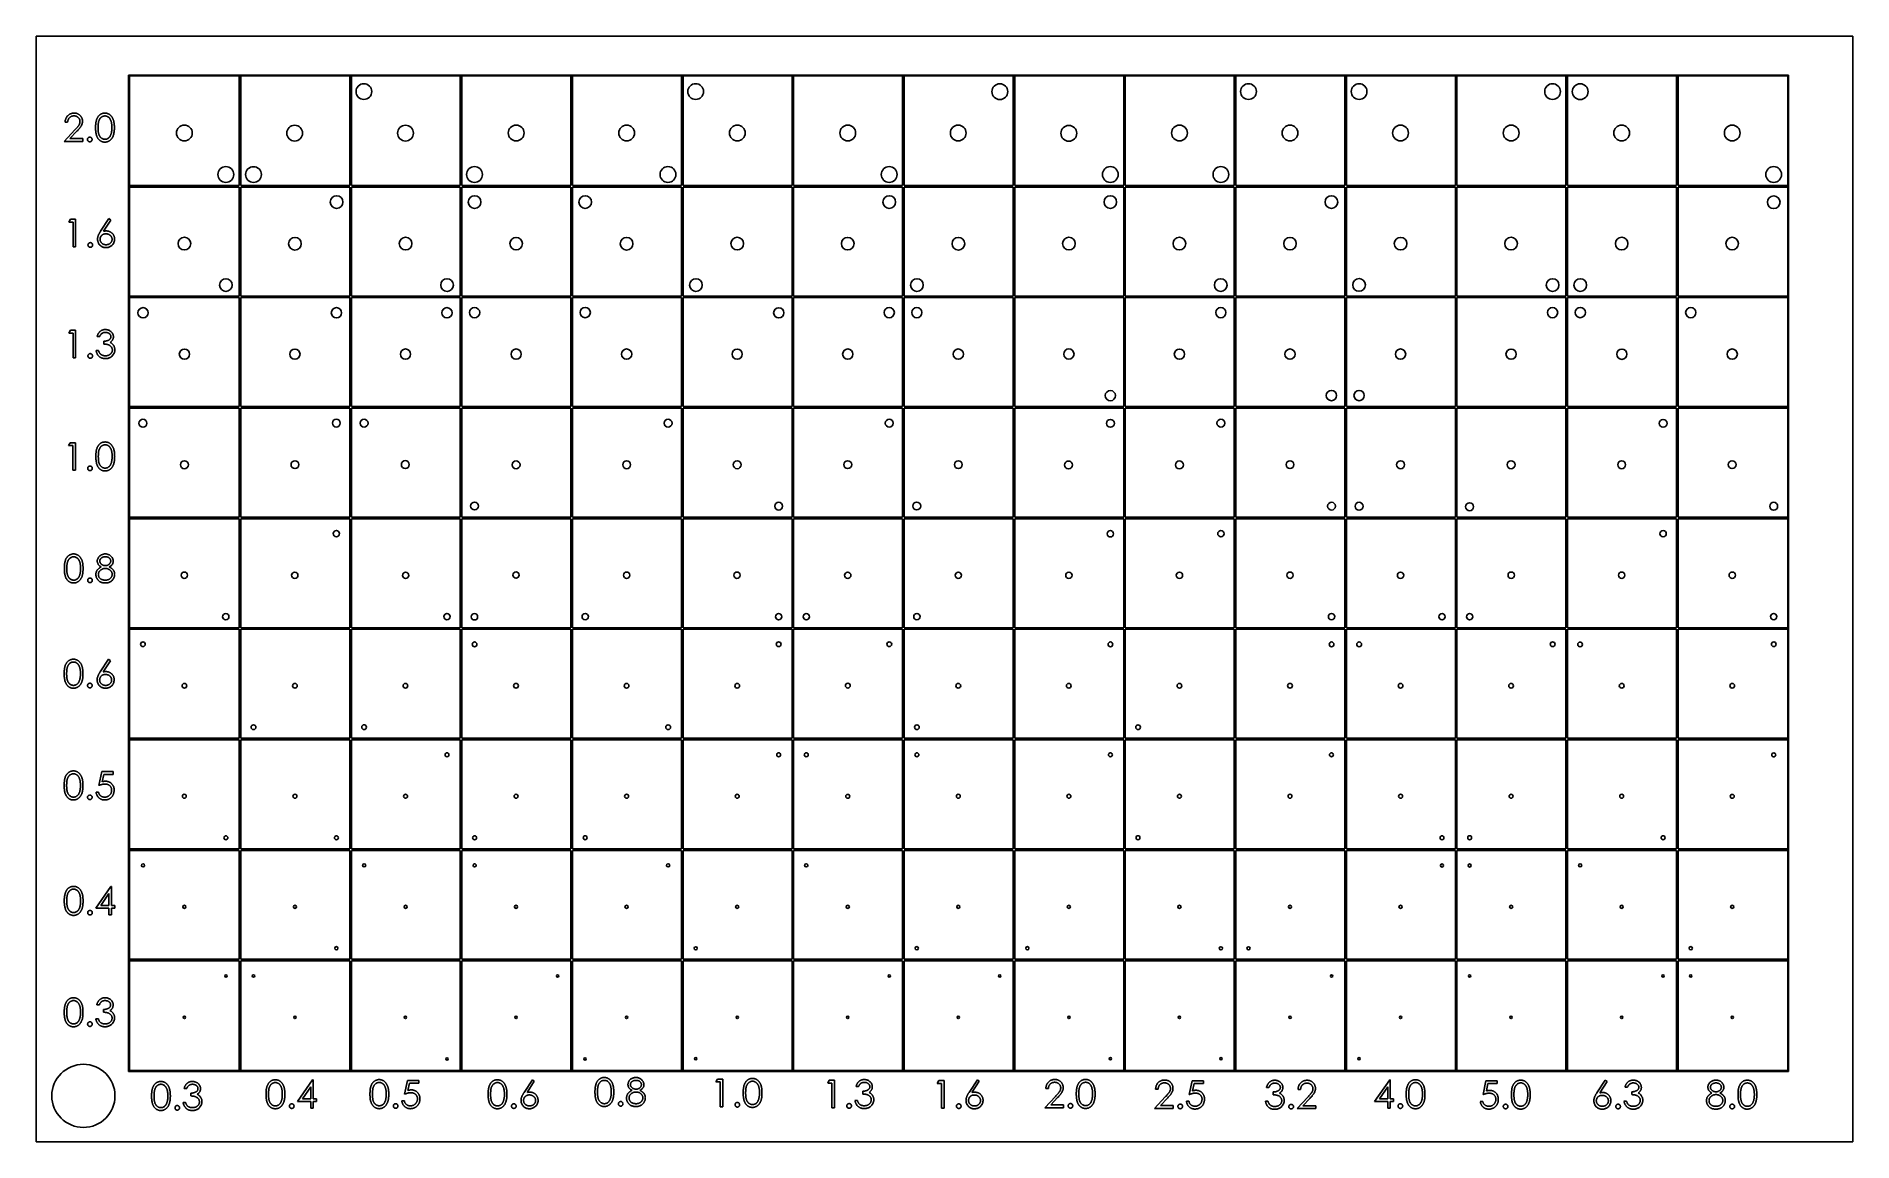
# Model space of a CAD drawing. Header units: millimetres. Extents: x -115 to 115, y -70 to 70.
import ezdxf

# ---------------------------------------------------------------- set-up
doc = ezdxf.new("R2010")
doc.units = ezdxf.units.MM

msp = doc.modelspace()

# ---------------------------------------------------------------- linework, layer by layer
at = {"color": 7, "linetype": 'Continuous', "lineweight": 25}
for p, q in [((-115, 70), (-115, -70)), ((115, 70), (-115, 70)), ((115, -70), (115, 70)), ((106.89, 65.1), (-103.31, 65.1)), ((-103.31, 65.1), (-103.31, -61.1)), ((-89.31, 65), (-103.21, 65)), ((-103.21, 65), (-103.21, 51.1)), ((-89.31, 51.1), (-89.31, 65)), ((-75.31, 65), (-89.11, 65)), ((-89.11, 51.1), (-89.11, 65)), ((-75.31, 65), (-75.31, 51.1)), ((-61.31, 65), (-75.11, 65)), ((-75.11, 51.1), (-75.11, 65)), ((-61.31, 65), (-61.31, 51.1)), ((-61.11, 51.1), (-61.11, 65)), ((-47.31, 65), (-61.11, 65)), ((-47.31, 65), (-47.31, 51.1)), ((-33.31, 65), (-47.11, 65)), ((-47.11, 51.1), (-47.11, 65)), ((-33.31, 65), (-33.31, 51.1)), ((-33.11, 51.1), (-33.11, 65)), ((-19.31, 65), (-33.11, 65)), ((-19.31, 65), (-19.31, 51.1)), ((-19.11, 51.1), (-19.11, 65)), ((-5.31, 65), (-19.11, 65)), ((-5.31, 65), (-5.31, 51.1)), ((-5.11, 51.1), (-5.11, 65)), ((8.69, 65), (-5.11, 65)), ((8.69, 65), (8.69, 51.1)), ((8.89, 51.1), (8.89, 65)), ((22.69, 65), (8.89, 65)), ((22.69, 65), (22.69, 51.1)), ((36.69, 65), (22.89, 65)), ((22.89, 51.1), (22.89, 65)), ((36.69, 65), (36.69, 51.1)), ((36.89, 51.1), (36.89, 65)), ((50.69, 65), (36.89, 65)), ((50.69, 65), (50.69, 51.1)), ((64.69, 65), (50.89, 65)), ((50.89, 51.1), (50.89, 65)), ((64.69, 65), (64.69, 51.1)), ((64.89, 51.1), (64.89, 65)), ((78.69, 65), (64.89, 65)), ((78.69, 65), (78.69, 51.1)), ((78.89, 51.1), (78.89, 65)), ((92.69, 65), (78.89, 65)), ((92.69, 65), (92.69, 51.1)), ((106.79, 65), (92.89, 65)), ((92.89, 51.1), (92.89, 65)), ((106.79, 51.1), (106.79, 65)), ((106.89, -61.1), (106.89, 65.1)), ((-111.49, 56.69), (-110.13, 58.14)), ((-111.04, 59.11), (-111.35, 59.11)), ((-109.86, 57.98), (-110.74, 57.05)), ((-109.11, 56.69), (-111.49, 56.69)), ((-110.74, 57.05), (-109.11, 57.05)), ((-109.11, 57.05), (-109.11, 56.69)), ((-89.31, 51.1), (-103.21, 51.1)), ((-103.21, 50.9), (-89.31, 50.9)), ((-103.21, 50.9), (-103.21, 37.1)), ((-89.31, 50.9), (-89.31, 37.1)), ((-75.31, 51.1), (-89.11, 51.1)), ((-89.11, 37.1), (-89.11, 50.9)), ((-89.11, 50.9), (-75.31, 50.9)), ((-75.31, 50.9), (-75.31, 37.1)), ((-61.31, 51.1), (-75.11, 51.1)), ((-75.11, 50.9), (-61.31, 50.9)), ((-75.11, 37.1), (-75.11, 50.9)), ((-61.31, 50.9), (-61.31, 37.1)), ((-47.31, 51.1), (-61.11, 51.1)), ((-61.11, 37.1), (-61.11, 50.9)), ((-61.11, 50.9), (-47.31, 50.9)), ((-47.31, 50.9), (-47.31, 37.1)), ((-33.31, 51.1), (-47.11, 51.1)), ((-47.11, 50.9), (-33.31, 50.9)), ((-47.11, 37.1), (-47.11, 50.9)), ((-33.31, 50.9), (-33.31, 37.1)), ((-19.31, 51.1), (-33.11, 51.1)), ((-33.11, 37.1), (-33.11, 50.9)), ((-33.11, 50.9), (-19.31, 50.9)), ((-19.31, 50.9), (-19.31, 37.1)), ((-5.31, 51.1), (-19.11, 51.1)), ((-19.11, 37.1), (-19.11, 50.9)), ((-19.11, 50.9), (-5.31, 50.9)), ((-5.31, 50.9), (-5.31, 37.1)), ((8.69, 51.1), (-5.11, 51.1)), ((-5.11, 37.1), (-5.11, 50.9)), ((-5.11, 50.9), (8.69, 50.9)), ((8.69, 50.9), (8.69, 37.1)), ((22.69, 51.1), (8.89, 51.1)), ((8.89, 50.9), (22.69, 50.9)), ((8.89, 37.1), (8.89, 50.9)), ((22.69, 50.9), (22.69, 37.1)), ((36.69, 51.1), (22.89, 51.1)), ((22.89, 50.9), (36.69, 50.9)), ((22.89, 37.1), (22.89, 50.9)), ((36.69, 50.9), (36.69, 37.1)), ((50.69, 51.1), (36.89, 51.1)), ((36.89, 37.1), (36.89, 50.9)), ((36.89, 50.9), (50.69, 50.9)), ((50.69, 50.9), (50.69, 37.1)), ((64.69, 51.1), (50.89, 51.1)), ((50.89, 50.9), (64.69, 50.9)), ((50.89, 37.1), (50.89, 50.9)), ((64.69, 50.9), (64.69, 37.1)), ((78.69, 51.1), (64.89, 51.1)), ((64.89, 37.1), (64.89, 50.9)), ((64.89, 50.9), (78.69, 50.9)), ((78.69, 50.9), (78.69, 37.1)), ((92.69, 51.1), (78.89, 51.1)), ((78.89, 37.1), (78.89, 50.9)), ((78.89, 50.9), (92.69, 50.9)), ((92.69, 50.9), (92.69, 37.1)), ((106.79, 51.1), (92.89, 51.1)), ((92.89, 37.1), (92.89, 50.9)), ((92.89, 50.9), (106.79, 50.9)), ((106.79, 37.1), (106.79, 50.9)), ((-110.88, 46.47), (-110.68, 46.83)), ((-110.34, 46.47), (-110.88, 46.47)), ((-110.68, 46.83), (-110.03, 46.83)), ((-110.34, 43.33), (-110.34, 46.47)), ((-110.03, 46.83), (-110.03, 43.33)), ((-106.86, 45.32), (-105.81, 46.92)), ((-105.57, 46.73), (-106.49, 45.31)), ((-105.81, 46.92), (-105.57, 46.73)), ((-110.03, 43.33), (-110.34, 43.33)), ((-89.31, 37.1), (-103.21, 37.1)), ((-103.21, 36.9), (-89.31, 36.9)), ((-103.21, 36.9), (-103.21, 23.1)), ((-89.31, 36.9), (-89.31, 23.1)), ((-75.31, 37.1), (-89.11, 37.1)), ((-89.11, 23.1), (-89.11, 36.9)), ((-89.11, 36.9), (-75.31, 36.9)), ((-75.31, 36.9), (-75.31, 23.1)), ((-61.31, 37.1), (-75.11, 37.1)), ((-75.11, 36.9), (-61.31, 36.9)), ((-75.11, 23.1), (-75.11, 36.9)), ((-61.31, 36.9), (-61.31, 23.1)), ((-47.31, 37.1), (-61.11, 37.1)), ((-61.11, 23.1), (-61.11, 36.9)), ((-61.11, 36.9), (-47.31, 36.9)), ((-47.31, 36.9), (-47.31, 23.1)), ((-33.31, 37.1), (-47.11, 37.1)), ((-47.11, 36.9), (-33.31, 36.9)), ((-47.11, 23.1), (-47.11, 36.9)), ((-33.31, 36.9), (-33.31, 23.1)), ((-19.31, 37.1), (-33.11, 37.1)), ((-33.11, 23.1), (-33.11, 36.9)), ((-33.11, 36.9), (-19.31, 36.9)), ((-19.31, 36.9), (-19.31, 23.1)), ((-5.31, 37.1), (-19.11, 37.1)), ((-19.11, 23.1), (-19.11, 36.9)), ((-19.11, 36.9), (-5.31, 36.9)), ((-5.31, 36.9), (-5.31, 23.1)), ((8.69, 37.1), (-5.11, 37.1)), ((-5.11, 23.1), (-5.11, 36.9)), ((-5.11, 36.9), (8.69, 36.9)), ((8.69, 36.9), (8.69, 23.1)), ((22.69, 37.1), (8.89, 37.1)), ((8.89, 23.1), (8.89, 36.9)), ((8.89, 36.9), (22.69, 36.9)), ((22.69, 36.9), (22.69, 23.1)), ((36.69, 37.1), (22.89, 37.1)), ((22.89, 23.1), (22.89, 36.9)), ((22.89, 36.9), (36.69, 36.9)), ((36.69, 36.9), (36.69, 23.1)), ((50.69, 37.1), (36.89, 37.1)), ((36.89, 23.1), (36.89, 36.9)), ((36.89, 36.9), (50.69, 36.9)), ((50.69, 36.9), (50.69, 23.1)), ((64.69, 37.1), (50.89, 37.1)), ((50.89, 36.9), (64.69, 36.9)), ((50.89, 23.1), (50.89, 36.9)), ((64.69, 36.9), (64.69, 23.1)), ((78.69, 37.1), (64.89, 37.1)), ((64.89, 23.1), (64.89, 36.9)), ((64.89, 36.9), (78.69, 36.9)), ((78.69, 36.9), (78.69, 23.1)), ((92.69, 37.1), (78.89, 37.1)), ((78.89, 23.1), (78.89, 36.9)), ((78.89, 36.9), (92.69, 36.9)), ((92.69, 36.9), (92.69, 23.1)), ((106.79, 37.1), (92.89, 37.1)), ((92.89, 23.1), (92.89, 36.9)), ((92.89, 36.9), (106.79, 36.9)), ((106.79, 23.1), (106.79, 36.9)), ((-110.89, 32.41), (-110.69, 32.77)), ((-110.35, 32.41), (-110.89, 32.41)), ((-110.69, 32.77), (-110.04, 32.77)), ((-110.35, 29.27), (-110.35, 32.41)), ((-110.04, 32.77), (-110.04, 29.27)), ((-107.44, 30.21), (-107.12, 30.21)), ((-106.99, 31.96), (-107.3, 31.96)), ((-106.45, 31.02), (-106.45, 31.38)), ((-110.04, 29.27), (-110.35, 29.27)), ((-89.31, 23.1), (-103.21, 23.1)), ((-75.31, 23.1), (-89.11, 23.1)), ((-61.31, 23.1), (-75.11, 23.1)), ((-47.31, 23.1), (-61.11, 23.1)), ((-33.31, 23.1), (-47.11, 23.1)), ((-19.31, 23.1), (-33.11, 23.1)), ((-5.31, 23.1), (-19.11, 23.1)), ((8.69, 23.1), (-5.11, 23.1)), ((22.69, 23.1), (8.89, 23.1)), ((36.69, 23.1), (22.89, 23.1)), ((50.69, 23.1), (36.89, 23.1)), ((64.69, 23.1), (50.89, 23.1)), ((78.69, 23.1), (64.89, 23.1)), ((92.69, 23.1), (78.89, 23.1)), ((106.79, 23.1), (92.89, 23.1)), ((-103.21, 22.9), (-103.21, 9.1)), ((-103.21, 22.9), (-89.31, 22.9)), ((-89.31, 22.9), (-89.31, 9.1)), ((-89.11, 9.1), (-89.11, 22.9)), ((-89.11, 22.9), (-75.31, 22.9)), ((-75.31, 22.9), (-75.31, 9.1)), ((-75.11, 22.9), (-61.31, 22.9)), ((-75.11, 9.1), (-75.11, 22.9)), ((-61.31, 22.9), (-61.31, 9.1)), ((-61.11, 22.9), (-47.31, 22.9)), ((-61.11, 9.1), (-61.11, 22.9)), ((-47.31, 22.9), (-47.31, 9.1)), ((-47.11, 22.9), (-33.31, 22.9)), ((-47.11, 9.1), (-47.11, 22.9)), ((-33.31, 22.9), (-33.31, 9.1)), ((-33.11, 9.1), (-33.11, 22.9)), ((-33.11, 22.9), (-19.31, 22.9)), ((-19.31, 22.9), (-19.31, 9.1)), ((-19.11, 9.1), (-19.11, 22.9)), ((-19.11, 22.9), (-5.31, 22.9)), ((-5.31, 22.9), (-5.31, 9.1)), ((-5.11, 22.9), (8.69, 22.9)), ((-5.11, 9.1), (-5.11, 22.9)), ((8.69, 22.9), (8.69, 9.1)), ((8.89, 22.9), (22.69, 22.9)), ((8.89, 9.1), (8.89, 22.9)), ((22.69, 22.9), (22.69, 9.1)), ((22.89, 22.9), (36.69, 22.9)), ((22.89, 9.1), (22.89, 22.9)), ((36.69, 22.9), (36.69, 9.1)), ((36.89, 9.1), (36.89, 22.9)), ((36.89, 22.9), (50.69, 22.9)), ((50.69, 22.9), (50.69, 9.1)), ((50.89, 9.1), (50.89, 22.9)), ((50.89, 22.9), (64.69, 22.9)), ((64.69, 22.9), (64.69, 9.1)), ((64.89, 9.1), (64.89, 22.9)), ((64.89, 22.9), (78.69, 22.9)), ((78.69, 22.9), (78.69, 9.1)), ((78.89, 9.1), (78.89, 22.9)), ((78.89, 22.9), (92.69, 22.9)), ((92.69, 22.9), (92.69, 9.1)), ((92.89, 9.1), (92.89, 22.9)), ((92.89, 22.9), (106.79, 22.9)), ((106.79, 9.1), (106.79, 22.9)), ((-110.92, 18.18), (-110.71, 18.53)), ((-110.71, 18.53), (-110.06, 18.53)), ((-110.06, 18.53), (-110.06, 15.03)), ((-110.38, 18.18), (-110.92, 18.18)), ((-110.38, 15.03), (-110.38, 18.18)), ((-110.06, 15.03), (-110.38, 15.03)), ((-89.31, 9.1), (-103.21, 9.1)), ((-103.21, 8.9), (-103.21, -4.9)), ((-103.21, 8.9), (-89.31, 8.9)), ((-89.31, 8.9), (-89.31, -4.9)), ((-75.31, 9.1), (-89.11, 9.1)), ((-89.11, 8.9), (-75.31, 8.9)), ((-89.11, -4.9), (-89.11, 8.9)), ((-75.31, 8.9), (-75.31, -4.9)), ((-61.31, 9.1), (-75.11, 9.1)), ((-75.11, -4.9), (-75.11, 8.9)), ((-75.11, 8.9), (-61.31, 8.9)), ((-61.31, 8.9), (-61.31, -4.9)), ((-47.31, 9.1), (-61.11, 9.1)), ((-61.11, -4.9), (-61.11, 8.9)), ((-61.11, 8.9), (-47.31, 8.9)), ((-47.31, 8.9), (-47.31, -4.9)), ((-33.31, 9.1), (-47.11, 9.1)), ((-47.11, 8.9), (-33.31, 8.9)), ((-47.11, -4.9), (-47.11, 8.9)), ((-33.31, 8.9), (-33.31, -4.9)), ((-19.31, 9.1), (-33.11, 9.1)), ((-33.11, 8.9), (-19.31, 8.9)), ((-33.11, -4.9), (-33.11, 8.9)), ((-19.31, 8.9), (-19.31, -4.9)), ((-5.31, 9.1), (-19.11, 9.1)), ((-19.11, -4.9), (-19.11, 8.9)), ((-19.11, 8.9), (-5.31, 8.9)), ((-5.31, 8.9), (-5.31, -4.9)), ((8.69, 9.1), (-5.11, 9.1)), ((-5.11, -4.9), (-5.11, 8.9)), ((-5.11, 8.9), (8.69, 8.9)), ((8.69, 8.9), (8.69, -4.9)), ((22.69, 9.1), (8.89, 9.1)), ((8.89, -4.9), (8.89, 8.9)), ((8.89, 8.9), (22.69, 8.9)), ((22.69, 8.9), (22.69, -4.9)), ((36.69, 9.1), (22.89, 9.1)), ((22.89, -4.9), (22.89, 8.9)), ((22.89, 8.9), (36.69, 8.9)), ((36.69, 8.9), (36.69, -4.9)), ((50.69, 9.1), (36.89, 9.1)), ((36.89, -4.9), (36.89, 8.9)), ((36.89, 8.9), (50.69, 8.9)), ((50.69, 8.9), (50.69, -4.9)), ((64.69, 9.1), (50.89, 9.1)), ((50.89, -4.9), (50.89, 8.9)), ((50.89, 8.9), (64.69, 8.9)), ((64.69, 8.9), (64.69, -4.9)), ((78.69, 9.1), (64.89, 9.1)), ((64.89, -4.9), (64.89, 8.9)), ((64.89, 8.9), (78.69, 8.9)), ((78.69, 8.9), (78.69, -4.9)), ((92.69, 9.1), (78.89, 9.1)), ((78.89, -4.9), (78.89, 8.9)), ((78.89, 8.9), (92.69, 8.9)), ((92.69, 8.9), (92.69, -4.9)), ((106.79, 9.1), (92.89, 9.1)), ((92.89, -4.9), (92.89, 8.9)), ((92.89, 8.9), (106.79, 8.9)), ((106.79, -4.9), (106.79, 8.9)), ((-89.31, -4.9), (-103.21, -4.9)), ((-103.21, -5.1), (-103.21, -18.9)), ((-103.21, -5.1), (-89.31, -5.1)), ((-89.31, -5.1), (-89.31, -18.9)), ((-75.31, -4.9), (-89.11, -4.9)), ((-89.11, -18.9), (-89.11, -5.1)), ((-89.11, -5.1), (-75.31, -5.1)), ((-75.31, -5.1), (-75.31, -18.9)), ((-61.31, -4.9), (-75.11, -4.9)), ((-75.11, -5.1), (-61.31, -5.1)), ((-75.11, -18.9), (-75.11, -5.1)), ((-61.31, -5.1), (-61.31, -18.9)), ((-47.31, -4.9), (-61.11, -4.9)), ((-61.11, -18.9), (-61.11, -5.1)), ((-61.11, -5.1), (-47.31, -5.1)), ((-47.31, -5.1), (-47.31, -18.9)), ((-33.31, -4.9), (-47.11, -4.9)), ((-47.11, -5.1), (-33.31, -5.1)), ((-47.11, -18.9), (-47.11, -5.1)), ((-33.31, -5.1), (-33.31, -18.9)), ((-19.31, -4.9), (-33.11, -4.9)), ((-33.11, -18.9), (-33.11, -5.1)), ((-33.11, -5.1), (-19.31, -5.1)), ((-19.31, -5.1), (-19.31, -18.9)), ((-5.31, -4.9), (-19.11, -4.9)), ((-19.11, -18.9), (-19.11, -5.1)), ((-19.11, -5.1), (-5.31, -5.1)), ((-5.31, -5.1), (-5.31, -18.9)), ((8.69, -4.9), (-5.11, -4.9)), ((-5.11, -18.9), (-5.11, -5.1)), ((-5.11, -5.1), (8.69, -5.1)), ((8.69, -5.1), (8.69, -18.9)), ((22.69, -4.9), (8.89, -4.9)), ((8.89, -18.9), (8.89, -5.1)), ((8.89, -5.1), (22.69, -5.1)), ((22.69, -5.1), (22.69, -18.9)), ((36.69, -4.9), (22.89, -4.9)), ((22.89, -5.1), (36.69, -5.1)), ((22.89, -18.9), (22.89, -5.1)), ((36.69, -5.1), (36.69, -18.9)), ((50.69, -4.9), (36.89, -4.9)), ((36.89, -18.9), (36.89, -5.1)), ((36.89, -5.1), (50.69, -5.1)), ((50.69, -5.1), (50.69, -18.9)), ((64.69, -4.9), (50.89, -4.9)), ((50.89, -18.9), (50.89, -5.1)), ((50.89, -5.1), (64.69, -5.1)), ((64.69, -5.1), (64.69, -18.9)), ((78.69, -4.9), (64.89, -4.9)), ((64.89, -18.9), (64.89, -5.1)), ((64.89, -5.1), (78.69, -5.1)), ((78.69, -5.1), (78.69, -18.9)), ((92.69, -4.9), (78.89, -4.9)), ((78.89, -18.9), (78.89, -5.1)), ((78.89, -5.1), (92.69, -5.1)), ((92.69, -5.1), (92.69, -18.9)), ((106.79, -4.9), (92.89, -4.9)), ((92.89, -5.1), (106.79, -5.1)), ((92.89, -18.9), (92.89, -5.1)), ((106.79, -18.9), (106.79, -5.1)), ((-106.91, -10.49), (-105.86, -8.89)), ((-105.62, -9.08), (-106.55, -10.49)), ((-105.86, -8.89), (-105.62, -9.08)), ((-89.31, -18.9), (-103.21, -18.9)), ((-103.21, -19.1), (-103.21, -32.9)), ((-103.21, -19.1), (-89.31, -19.1)), ((-89.31, -19.1), (-89.31, -32.9)), ((-75.31, -18.9), (-89.11, -18.9)), ((-89.11, -32.9), (-89.11, -19.1)), ((-89.11, -19.1), (-75.31, -19.1)), ((-75.31, -19.1), (-75.31, -32.9)), ((-61.31, -18.9), (-75.11, -18.9)), ((-75.11, -19.1), (-61.31, -19.1)), ((-75.11, -32.9), (-75.11, -19.1)), ((-61.31, -19.1), (-61.31, -32.9)), ((-47.31, -18.9), (-61.11, -18.9)), ((-61.11, -32.9), (-61.11, -19.1)), ((-61.11, -19.1), (-47.31, -19.1)), ((-47.31, -19.1), (-47.31, -32.9)), ((-33.31, -18.9), (-47.11, -18.9)), ((-47.11, -19.1), (-33.31, -19.1)), ((-47.11, -32.9), (-47.11, -19.1)), ((-33.31, -19.1), (-33.31, -32.9)), ((-19.31, -18.9), (-33.11, -18.9)), ((-33.11, -32.9), (-33.11, -19.1)), ((-33.11, -19.1), (-19.31, -19.1)), ((-19.31, -19.1), (-19.31, -32.9)), ((-5.31, -18.9), (-19.11, -18.9)), ((-19.11, -32.9), (-19.11, -19.1)), ((-19.11, -19.1), (-5.31, -19.1)), ((-5.31, -19.1), (-5.31, -32.9)), ((8.69, -18.9), (-5.11, -18.9)), ((-5.11, -32.9), (-5.11, -19.1)), ((-5.11, -19.1), (8.69, -19.1)), ((8.69, -19.1), (8.69, -32.9)), ((22.69, -18.9), (8.89, -18.9)), ((8.89, -19.1), (22.69, -19.1)), ((8.89, -32.9), (8.89, -19.1)), ((22.69, -19.1), (22.69, -32.9)), ((36.69, -18.9), (22.89, -18.9)), ((22.89, -19.1), (36.69, -19.1)), ((22.89, -32.9), (22.89, -19.1)), ((36.69, -19.1), (36.69, -32.9)), ((50.69, -18.9), (36.89, -18.9)), ((36.89, -32.9), (36.89, -19.1)), ((36.89, -19.1), (50.69, -19.1)), ((50.69, -19.1), (50.69, -32.9)), ((64.69, -18.9), (50.89, -18.9)), ((50.89, -32.9), (50.89, -19.1)), ((50.89, -19.1), (64.69, -19.1)), ((64.69, -19.1), (64.69, -32.9)), ((78.69, -18.9), (64.89, -18.9)), ((64.89, -19.1), (78.69, -19.1)), ((64.89, -32.9), (64.89, -19.1)), ((78.69, -19.1), (78.69, -32.9)), ((92.69, -18.9), (78.89, -18.9)), ((78.89, -32.9), (78.89, -19.1)), ((78.89, -19.1), (92.69, -19.1)), ((92.69, -19.1), (92.69, -32.9)), ((106.79, -18.9), (92.89, -18.9)), ((92.89, -19.1), (106.79, -19.1)), ((92.89, -32.9), (92.89, -19.1)), ((106.79, -32.9), (106.79, -19.1)), ((-107.08, -24.88), (-106.72, -23.13)), ((-106.72, -23.13), (-105.28, -23.13)), ((-106.47, -23.49), (-106.66, -24.41)), ((-105.28, -23.49), (-106.47, -23.49)), ((-105.28, -23.13), (-105.28, -23.49)), ((-107.44, -25.74), (-107.12, -25.74)), ((-89.31, -32.9), (-103.21, -32.9)), ((-103.21, -33.1), (-103.21, -46.9)), ((-103.21, -33.1), (-89.31, -33.1)), ((-89.31, -33.1), (-89.31, -46.9)), ((-75.31, -32.9), (-89.11, -32.9)), ((-89.11, -46.9), (-89.11, -33.1)), ((-89.11, -33.1), (-75.31, -33.1)), ((-75.31, -33.1), (-75.31, -46.9)), ((-61.31, -32.9), (-75.11, -32.9)), ((-75.11, -46.9), (-75.11, -33.1)), ((-75.11, -33.1), (-61.31, -33.1)), ((-61.31, -33.1), (-61.31, -46.9)), ((-47.31, -32.9), (-61.11, -32.9)), ((-61.11, -46.9), (-61.11, -33.1)), ((-61.11, -33.1), (-47.31, -33.1)), ((-47.31, -33.1), (-47.31, -46.9)), ((-33.31, -32.9), (-47.11, -32.9)), ((-47.11, -46.9), (-47.11, -33.1)), ((-47.11, -33.1), (-33.31, -33.1)), ((-33.31, -33.1), (-33.31, -46.9)), ((-19.31, -32.9), (-33.11, -32.9)), ((-33.11, -46.9), (-33.11, -33.1)), ((-33.11, -33.1), (-19.31, -33.1)), ((-19.31, -33.1), (-19.31, -46.9)), ((-5.31, -32.9), (-19.11, -32.9)), ((-19.11, -46.9), (-19.11, -33.1)), ((-19.11, -33.1), (-5.31, -33.1)), ((-5.31, -33.1), (-5.31, -46.9)), ((8.69, -32.9), (-5.11, -32.9)), ((-5.11, -46.9), (-5.11, -33.1)), ((-5.11, -33.1), (8.69, -33.1)), ((8.69, -33.1), (8.69, -46.9)), ((22.69, -32.9), (8.89, -32.9)), ((8.89, -33.1), (22.69, -33.1)), ((8.89, -46.9), (8.89, -33.1)), ((22.69, -33.1), (22.69, -46.9)), ((36.69, -32.9), (22.89, -32.9)), ((22.89, -46.9), (22.89, -33.1)), ((22.89, -33.1), (36.69, -33.1)), ((36.69, -33.1), (36.69, -46.9)), ((50.69, -32.9), (36.89, -32.9)), ((36.89, -33.1), (50.69, -33.1)), ((36.89, -46.9), (36.89, -33.1)), ((50.69, -33.1), (50.69, -46.9)), ((64.69, -32.9), (50.89, -32.9)), ((50.89, -33.1), (64.69, -33.1)), ((50.89, -46.9), (50.89, -33.1)), ((64.69, -33.1), (64.69, -46.9)), ((78.69, -32.9), (64.89, -32.9)), ((64.89, -46.9), (64.89, -33.1)), ((64.89, -33.1), (78.69, -33.1)), ((78.69, -33.1), (78.69, -46.9)), ((92.69, -32.9), (78.89, -32.9)), ((78.89, -46.9), (78.89, -33.1)), ((78.89, -33.1), (92.69, -33.1)), ((92.69, -33.1), (92.69, -46.9)), ((106.79, -32.9), (92.89, -32.9)), ((92.89, -33.1), (106.79, -33.1)), ((92.89, -46.9), (92.89, -33.1)), ((106.79, -46.9), (106.79, -33.1)), ((-107.46, -40.44), (-105.55, -37.66)), ((-105.8, -38.56), (-106.85, -40.08)), ((-105.8, -40.08), (-105.8, -38.56)), ((-105.55, -37.66), (-105.49, -37.66)), ((-105.49, -37.66), (-105.49, -40.08)), ((-105.8, -40.44), (-107.46, -40.44)), ((-106.85, -40.08), (-105.8, -40.08)), ((-105.8, -41.25), (-105.8, -40.44)), ((-105.49, -41.25), (-105.8, -41.25)), ((-105.49, -40.08), (-105.08, -40.08)), ((-105.49, -40.44), (-105.49, -41.25)), ((-105.08, -40.44), (-105.49, -40.44)), ((-105.08, -40.08), (-105.08, -40.44)), ((-89.31, -46.9), (-103.21, -46.9)), ((-103.21, -47.1), (-89.31, -47.1)), ((-103.21, -47.1), (-103.21, -61)), ((-89.31, -47.1), (-89.31, -61)), ((-75.31, -46.9), (-89.11, -46.9)), ((-89.11, -61), (-89.11, -47.1)), ((-89.11, -47.1), (-75.31, -47.1)), ((-75.31, -47.1), (-75.31, -61)), ((-61.31, -46.9), (-75.11, -46.9)), ((-75.11, -61), (-75.11, -47.1)), ((-75.11, -47.1), (-61.31, -47.1)), ((-61.31, -47.1), (-61.31, -61)), ((-47.31, -46.9), (-61.11, -46.9)), ((-61.11, -61), (-61.11, -47.1)), ((-61.11, -47.1), (-47.31, -47.1)), ((-47.31, -47.1), (-47.31, -61)), ((-33.31, -46.9), (-47.11, -46.9)), ((-47.11, -61), (-47.11, -47.1)), ((-47.11, -47.1), (-33.31, -47.1)), ((-33.31, -47.1), (-33.31, -61)), ((-19.31, -46.9), (-33.11, -46.9)), ((-33.11, -61), (-33.11, -47.1)), ((-33.11, -47.1), (-19.31, -47.1)), ((-19.31, -47.1), (-19.31, -61)), ((-5.31, -46.9), (-19.11, -46.9)), ((-19.11, -47.1), (-5.31, -47.1)), ((-19.11, -61), (-19.11, -47.1)), ((-5.31, -47.1), (-5.31, -61)), ((8.69, -46.9), (-5.11, -46.9)), ((-5.11, -61), (-5.11, -47.1)), ((-5.11, -47.1), (8.69, -47.1)), ((8.69, -47.1), (8.69, -61)), ((22.69, -46.9), (8.89, -46.9)), ((8.89, -47.1), (22.69, -47.1)), ((8.89, -61), (8.89, -47.1)), ((22.69, -47.1), (22.69, -61)), ((36.69, -46.9), (22.89, -46.9)), ((22.89, -61), (22.89, -47.1)), ((22.89, -47.1), (36.69, -47.1)), ((36.69, -47.1), (36.69, -61)), ((50.69, -46.9), (36.89, -46.9)), ((36.89, -47.1), (50.69, -47.1)), ((36.89, -61), (36.89, -47.1)), ((50.69, -47.1), (50.69, -61)), ((64.69, -46.9), (50.89, -46.9)), ((50.89, -47.1), (64.69, -47.1)), ((50.89, -61), (50.89, -47.1)), ((64.69, -47.1), (64.69, -61)), ((78.69, -46.9), (64.89, -46.9)), ((64.89, -61), (64.89, -47.1)), ((64.89, -47.1), (78.69, -47.1)), ((78.69, -47.1), (78.69, -61)), ((92.69, -46.9), (78.89, -46.9)), ((78.89, -61), (78.89, -47.1)), ((78.89, -47.1), (92.69, -47.1)), ((92.69, -47.1), (92.69, -61)), ((106.79, -46.9), (92.89, -46.9)), ((92.89, -61), (92.89, -47.1)), ((92.89, -47.1), (106.79, -47.1)), ((106.79, -61), (106.79, -47.1)), ((-107.02, -52.67), (-107.34, -52.67)), ((-107.47, -54.42), (-107.16, -54.42)), ((-106.48, -53.61), (-106.48, -53.25)), ((-103.31, -61.1), (106.89, -61.1)), ((-103.21, -61), (-89.31, -61)), ((-89.11, -61), (-75.31, -61)), ((-75.11, -61), (-61.31, -61)), ((-61.11, -61), (-47.31, -61)), ((-47.11, -61), (-33.31, -61)), ((-33.11, -61), (-19.31, -61)), ((-28.95, -62.43), (-28.74, -62.07)), ((-28.74, -62.07), (-28.09, -62.07)), ((-28.09, -62.07), (-28.09, -65.57)), ((-19.11, -61), (-5.31, -61)), ((-5.11, -61), (8.69, -61)), ((8.89, -61), (22.69, -61)), ((22.89, -61), (36.69, -61)), ((36.89, -61), (50.69, -61)), ((50.89, -61), (64.69, -61)), ((64.89, -61), (78.69, -61)), ((78.89, -61), (92.69, -61)), ((92.89, -61), (106.79, -61)), ((-95.96, -63.27), (-96.28, -63.27)), ((-95.42, -64.21), (-95.42, -63.85)), ((-81.92, -64.93), (-80.01, -62.15)), ((-80.26, -63.05), (-81.3, -64.57)), ((-80.26, -64.57), (-80.26, -63.05)), ((-80.01, -62.15), (-79.94, -62.15)), ((-79.94, -62.15), (-79.94, -64.57)), ((-68.36, -63.98), (-68, -62.23)), ((-68, -62.23), (-66.56, -62.23)), ((-67.75, -62.59), (-67.94, -63.51)), ((-66.56, -62.59), (-67.75, -62.59)), ((-66.56, -62.23), (-66.56, -62.59)), ((-53.23, -63.75), (-52.18, -62.15)), ((-51.94, -62.34), (-52.86, -63.76)), ((-52.18, -62.15), (-51.94, -62.34)), ((-28.41, -62.43), (-28.95, -62.43)), ((-28.41, -65.57), (-28.41, -62.43)), ((-14.79, -62.57), (-14.59, -62.22)), ((-14.25, -62.57), (-14.79, -62.57)), ((-14.59, -62.22), (-13.94, -62.22)), ((-14.25, -65.72), (-14.25, -62.57)), ((-13.94, -62.22), (-13.94, -65.72)), ((-10.89, -63.02), (-11.2, -63.02)), ((-10.35, -63.97), (-10.35, -63.61)), ((-0.91, -62.61), (-0.7, -62.25)), ((-0.37, -62.61), (-0.91, -62.61)), ((-0.7, -62.25), (-0.06, -62.25)), ((-0.37, -65.75), (-0.37, -62.61)), ((-0.06, -62.25), (-0.06, -65.75)), ((3.12, -63.75), (4.16, -62.16)), ((4.4, -62.35), (3.48, -63.76)), ((4.16, -62.16), (4.4, -62.35)), ((12.7, -65.7), (14.05, -64.26)), ((13.15, -63.28), (12.83, -63.28)), ((26.6, -65.78), (27.95, -64.33)), ((27.05, -63.36), (26.73, -63.36)), ((30.99, -64.03), (31.35, -62.28)), ((31.35, -62.28), (32.79, -62.28)), ((31.6, -62.64), (31.41, -63.56)), ((32.79, -62.64), (31.6, -62.64)), ((32.79, -62.28), (32.79, -62.64)), ((41.09, -63.12), (40.78, -63.12)), ((41.63, -64.06), (41.63, -63.7)), ((44.64, -65.81), (45.99, -64.36)), ((45.09, -63.39), (44.77, -63.39)), ((54.47, -64.93), (56.38, -62.15)), ((56.13, -63.05), (55.09, -64.57)), ((56.13, -64.57), (56.13, -63.05)), ((56.38, -62.15), (56.45, -62.15)), ((56.45, -62.15), (56.45, -64.57)), ((68.2, -64.04), (68.56, -62.29)), ((68.56, -62.29), (70, -62.29)), ((68.81, -62.65), (68.62, -63.57)), ((70, -62.65), (68.81, -62.65)), ((70, -62.29), (70, -62.65)), ((82.62, -63.8), (83.66, -62.2)), ((83.9, -62.39), (82.98, -63.81)), ((83.66, -62.2), (83.9, -62.39)), ((86.49, -63.1), (86.18, -63.1)), ((87.03, -64.04), (87.03, -63.68)), ((-96.41, -65.02), (-96.1, -65.02)), ((-80.26, -64.93), (-81.92, -64.93)), ((-81.3, -64.57), (-80.26, -64.57)), ((-80.26, -65.74), (-80.26, -64.93)), ((-79.94, -65.74), (-80.26, -65.74)), ((-79.94, -64.57), (-79.54, -64.57)), ((-79.94, -64.93), (-79.94, -65.74)), ((-79.54, -64.93), (-79.94, -64.93)), ((-79.54, -64.57), (-79.54, -64.93)), ((-68.71, -64.83), (-68.4, -64.83)), ((-28.09, -65.57), (-28.41, -65.57)), ((-13.94, -65.72), (-14.25, -65.72)), ((-11.34, -64.77), (-11.02, -64.77)), ((-0.06, -65.75), (-0.37, -65.75)), ((15.07, -65.7), (12.7, -65.7)), ((14.32, -64.41), (13.45, -65.35)), ((13.45, -65.35), (15.07, -65.35)), ((15.07, -65.35), (15.07, -65.7)), ((28.97, -65.78), (26.6, -65.78)), ((28.22, -64.49), (27.35, -65.42)), ((27.35, -65.42), (28.97, -65.42)), ((28.97, -65.42), (28.97, -65.78)), ((30.63, -64.88), (30.95, -64.88)), ((40.64, -64.87), (40.96, -64.87)), ((47.02, -65.81), (44.64, -65.81)), ((46.26, -64.52), (45.39, -65.45)), ((45.39, -65.45), (47.02, -65.45)), ((47.02, -65.45), (47.02, -65.81)), ((56.13, -64.93), (54.47, -64.93)), ((55.09, -64.57), (56.13, -64.57)), ((56.13, -65.74), (56.13, -64.93)), ((56.45, -65.74), (56.13, -65.74)), ((56.45, -64.57), (56.85, -64.57)), ((56.45, -64.93), (56.45, -65.74)), ((56.85, -64.93), (56.45, -64.93)), ((56.85, -64.57), (56.85, -64.93)), ((67.84, -64.89), (68.16, -64.89)), ((86.04, -64.85), (86.35, -64.85)), ((-115, -70), (115, -70))]:
    msp.add_line(p, q, dxfattribs=at)
for centre, radius in [((-73.52, 63), 1), ((-31.51, 63), 1), ((7.01, 62.99), 1), ((38.5, 63), 1), ((52.5, 63), 1), ((77, 63), 1), ((80.5, 62.99), 1), ((-96.25, 57.76), 1), ((-82.28, 57.74), 1), ((-68.25, 57.74), 1), ((-54.24, 57.76), 1), ((-40.25, 57.76), 1), ((-26.24, 57.75), 1), ((-12.25, 57.75), 1), ((1.74, 57.75), 1), ((15.74, 57.72), 1), ((29.75, 57.75), 1), ((43.75, 57.75), 1), ((57.75, 57.75), 1), ((71.75, 57.75), 1), ((85.75, 57.75), 1), ((99.75, 57.75), 1), ((-91, 52.5), 1), ((-87.5, 52.49), 1), ((-59.51, 52.5), 1), ((-35.02, 52.5), 1), ((-7, 52.5), 1), ((21, 52.5), 1), ((35, 52.5), 1), ((105, 52.5), 1), ((-76.98, 49), 0.8), ((-59.5, 49.01), 0.8), ((-45.5, 49), 0.8), ((-7, 49), 0.8), ((21, 49), 0.8), ((49, 49), 0.8), ((105, 48.99), 0.8), ((-96.25, 43.75), 0.8), ((-82.25, 43.73), 0.8), ((-68.24, 43.75), 0.8), ((-54.24, 43.74), 0.8), ((-40.25, 43.73), 0.8), ((-26.25, 43.75), 0.8), ((-12.25, 43.74), 0.8), ((1.76, 43.73), 0.8), ((15.75, 43.75), 0.8), ((29.75, 43.75), 0.8), ((43.75, 43.74), 0.8), ((57.75, 43.74), 0.8), ((71.75, 43.75), 0.8), ((85.75, 43.75), 0.8), ((99.74, 43.75), 0.8), ((-91, 38.5), 0.8), ((-62.99, 38.5), 0.8), ((-31.48, 38.5), 0.8), ((-3.49, 38.49), 0.8), ((34.98, 38.49), 0.8), ((52.5, 38.51), 0.8), ((77, 38.5), 0.8), ((80.5, 38.49), 0.8), ((-101.49, 34.99), 0.65), ((-77, 34.99), 0.65), ((-63, 34.99), 0.65), ((-59.5, 35), 0.65), ((-45.49, 35.01), 0.65), ((-20.99, 34.98), 0.65), ((-7, 35), 0.65), ((-3.5, 35), 0.65), ((34.99, 35), 0.65), ((77, 35), 0.65), ((80.51, 35.01), 0.65), ((94.5, 35), 0.65), ((-96.25, 29.74), 0.65), ((-82.26, 29.74), 0.65), ((-68.25, 29.75), 0.65), ((-54.24, 29.75), 0.65), ((-40.25, 29.75), 0.65), ((-26.25, 29.74), 0.65), ((-12.25, 29.75), 0.65), ((1.75, 29.75), 0.65), ((15.75, 29.76), 0.65), ((29.75, 29.74), 0.65), ((43.75, 29.75), 0.65), ((57.75, 29.75), 0.65), ((71.75, 29.74), 0.65), ((85.77, 29.73), 0.65), ((99.75, 29.75), 0.65), ((21, 24.49), 0.65), ((48.99, 24.5), 0.65), ((52.5, 24.5), 0.65), ((-101.5, 20.99), 0.5), ((-77.01, 21.01), 0.5), ((-73.5, 21), 0.5), ((-35, 21), 0.5), ((-7, 21), 0.5), ((21.01, 20.98), 0.5), ((35, 21), 0.5), ((91, 20.98), 0.5), ((-96.25, 15.74), 0.5), ((-82.25, 15.75), 0.5), ((-68.28, 15.76), 0.5), ((-54.25, 15.73), 0.5), ((-40.25, 15.74), 0.5), ((-26.25, 15.74), 0.5), ((-12.25, 15.75), 0.5), ((1.75, 15.75), 0.5), ((15.7, 15.71), 0.5), ((29.75, 15.72), 0.5), ((43.75, 15.75), 0.5), ((57.75, 15.74), 0.5), ((71.75, 15.74), 0.5), ((85.75, 15.74), 0.5), ((99.74, 15.75), 0.5), ((-59.51, 10.51), 0.5), ((-21, 10.49), 0.5), ((-3.51, 10.51), 0.5), ((49.01, 10.49), 0.5), ((52.5, 10.48), 0.5), ((66.49, 10.42), 0.5), ((105, 10.48), 0.5), ((-77, 7.01), 0.4), ((21, 6.99), 0.4), ((35, 7), 0.4), ((91, 7), 0.4), ((-96.26, 1.75), 0.4), ((-82.27, 1.74), 0.4), ((-68.24, 1.73), 0.4), ((-54.25, 1.77), 0.4), ((-40.25, 1.75), 0.4), ((-26.28, 1.75), 0.4), ((-12.25, 1.74), 0.4), ((1.75, 1.74), 0.4), ((15.75, 1.74), 0.4), ((29.75, 1.74), 0.4), ((43.75, 1.75), 0.4), ((57.75, 1.74), 0.4), ((71.76, 1.75), 0.4), ((85.75, 1.75), 0.4), ((99.75, 1.75), 0.4), ((-91.01, -3.51), 0.4), ((-63, -3.5), 0.4), ((-59.52, -3.52), 0.4), ((-45.5, -3.5), 0.4), ((-21, -3.51), 0.4), ((-17.5, -3.51), 0.4), ((-3.5, -3.5), 0.4), ((49.01, -3.5), 0.4), ((63, -3.51), 0.4), ((66.5, -3.51), 0.4), ((105, -3.5), 0.4), ((-101.5, -7), 0.3), ((-59.5, -7.01), 0.3), ((-21, -7), 0.3), ((-6.99, -6.99), 0.3), ((21.01, -7.01), 0.3), ((49.01, -7.01), 0.3), ((52.51, -7.01), 0.3), ((77.01, -7), 0.3), ((80.49, -7.02), 0.3), ((105.01, -7), 0.3), ((-96.25, -12.25), 0.3), ((-82.25, -12.26), 0.3), ((-68.26, -12.25), 0.3), ((-54.26, -12.25), 0.3), ((-40.26, -12.26), 0.3), ((-26.25, -12.26), 0.3), ((-12.24, -12.24), 0.3), ((1.75, -12.26), 0.3), ((15.74, -12.26), 0.3), ((29.75, -12.26), 0.3), ((43.75, -12.25), 0.3), ((57.75, -12.25), 0.3), ((71.75, -12.26), 0.3), ((85.75, -12.26), 0.3), ((99.75, -12.25), 0.3), ((-87.5, -17.51), 0.3), ((-73.5, -17.5), 0.3), ((-34.99, -17.51), 0.3), ((-3.5, -17.51), 0.3), ((24.51, -17.51), 0.3), ((-63, -21), 0.25), ((-21, -21), 0.25), ((-17.5, -21), 0.25), ((-3.5, -21), 0.25), ((21.01, -21), 0.25), ((49, -21), 0.25), ((105, -21.01), 0.25), ((-96.26, -26.25), 0.25), ((-82.25, -26.25), 0.25), ((-68.25, -26.25), 0.25), ((-54.25, -26.25), 0.25), ((-40.25, -26.25), 0.25), ((-26.25, -26.25), 0.25), ((-12.25, -26.26), 0.25), ((1.75, -26.25), 0.25), ((15.75, -26.25), 0.25), ((29.75, -26.25), 0.25), ((43.75, -26.25), 0.25), ((57.76, -26.25), 0.25), ((71.75, -26.25), 0.25), ((85.75, -26.25), 0.25), ((99.75, -26.26), 0.25), ((-91, -31.51), 0.25), ((-77, -31.51), 0.25), ((-59.5, -31.51), 0.25), ((-45.5, -31.5), 0.25), ((24.5, -31.5), 0.25), ((63, -31.51), 0.25), ((66.5, -31.5), 0.25), ((91, -31.5), 0.25), ((-101.49, -35.01), 0.2), ((-73.49, -35), 0.2), ((-59.5, -35), 0.2), ((-35, -35), 0.2), ((-17.51, -35), 0.2), ((63, -35.02), 0.2), ((66.5, -35.02), 0.2), ((80.49, -35), 0.2), ((-96.25, -40.25), 0.2), ((-82.25, -40.26), 0.2), ((-68.24, -40.26), 0.2), ((-54.25, -40.26), 0.2), ((-40.26, -40.25), 0.2), ((-26.25, -40.25), 0.2), ((-12.25, -40.25), 0.2), ((1.75, -40.25), 0.2), ((15.75, -40.25), 0.2), ((29.75, -40.25), 0.2), ((43.75, -40.25), 0.2), ((57.75, -40.25), 0.2), ((71.75, -40.25), 0.2), ((85.75, -40.25), 0.2), ((99.75, -40.25), 0.2), ((-77, -45.5), 0.2), ((-31.5, -45.51), 0.2), ((-3.51, -45.5), 0.2), ((10.5, -45.5), 0.2), ((35, -45.51), 0.2), ((38.5, -45.51), 0.2), ((94.5, -45.5), 0.2), ((-91, -49), 0.15), ((-87.5, -49), 0.15), ((-49, -49), 0.15), ((-7, -49), 0.15), ((7, -49), 0.15), ((49.02, -49.03), 0.15), ((66.5, -49), 0.15), ((91, -49), 0.15), ((94.5, -49), 0.15), ((-96.25, -54.25), 0.15), ((-82.25, -54.25), 0.15), ((-68.26, -54.25), 0.15), ((-54.25, -54.25), 0.15), ((-40.25, -54.26), 0.15), ((-26.25, -54.25), 0.15), ((-12.25, -54.25), 0.15), ((1.75, -54.25), 0.15), ((15.75, -54.25), 0.15), ((29.75, -54.25), 0.15), ((43.77, -54.24), 0.15), ((57.75, -54.25), 0.15), ((71.75, -54.25), 0.15), ((85.75, -54.25), 0.15), ((99.75, -54.25), 0.15), ((-62.98, -59.52), 0.15), ((-45.51, -59.51), 0.15), ((-31.5, -59.5), 0.15), ((21, -59.5), 0.15), ((35, -59.5), 0.15), ((52.5, -59.5), 0.15), ((-109.04, -64.2), 4)]:
    msp.add_circle(centre, radius, dxfattribs=at)
for points, knots in [([(-111.35, 59.11), (-111.35, 59.15), (-111.35, 59.23), (-111.33, 59.35), (-111.3, 59.47), (-111.26, 59.57), (-111.22, 59.68), (-111.16, 59.77), (-111.09, 59.87), (-111.02, 59.95), (-110.93, 60.03), (-110.84, 60.09), (-110.75, 60.15), (-110.65, 60.2), (-110.55, 60.23), (-110.44, 60.26), (-110.33, 60.27), (-110.25, 60.28), (-110.21, 60.28)], [0, 0, 0, 0, 0.0687908, 0.1351033, 0.1989787, 0.2619043, 0.323495, 0.3851954, 0.4469692, 0.5097648, 0.5722506, 0.6334052, 0.6932512, 0.7525832, 0.8125793, 0.8732751, 0.9355499, 1, 1, 1, 1]), ([(-110.23, 59.92), (-110.26, 59.92), (-110.31, 59.92), (-110.39, 59.91), (-110.46, 59.89), (-110.54, 59.87), (-110.6, 59.84), (-110.67, 59.8), (-110.73, 59.76), (-110.79, 59.71), (-110.84, 59.65), (-110.89, 59.59), (-110.93, 59.52), (-110.96, 59.45), (-110.99, 59.37), (-111.01, 59.29), (-111.03, 59.2), (-111.04, 59.14), (-111.04, 59.11)], [0, 0, 0, 0, 0.064439, 0.126547, 0.186887, 0.245878, 0.304041, 0.362191, 0.420976, 0.48066, 0.5406, 0.600689, 0.661936, 0.724443, 0.789038, 0.856314, 0.926352, 1, 1, 1, 1]), ([(-109.47, 59.21), (-109.47, 59.23), (-109.47, 59.28), (-109.48, 59.35), (-109.5, 59.41), (-109.52, 59.48), (-109.55, 59.54), (-109.59, 59.6), (-109.64, 59.66), (-109.69, 59.71), (-109.74, 59.76), (-109.8, 59.8), (-109.87, 59.84), (-109.93, 59.87), (-110, 59.89), (-110.08, 59.91), (-110.15, 59.92), (-110.2, 59.92), (-110.23, 59.92)], [0, 0, 0, 0, 0.061965, 0.122122, 0.180988, 0.239933, 0.299906, 0.359989, 0.421776, 0.486576, 0.551535, 0.615018, 0.677259, 0.73973, 0.80305, 0.866495, 0.931973, 1, 1, 1, 1]), ([(-110.21, 60.28), (-110.17, 60.28), (-110.1, 60.27), (-109.99, 60.26), (-109.88, 60.24), (-109.78, 60.2), (-109.69, 60.16), (-109.6, 60.1), (-109.52, 60.04), (-109.45, 59.97), (-109.38, 59.89), (-109.32, 59.81), (-109.27, 59.72), (-109.23, 59.63), (-109.19, 59.54), (-109.17, 59.44), (-109.16, 59.34), (-109.16, 59.27), (-109.15, 59.24)], [0, 0, 0, 0, 0.069475, 0.136517, 0.200789, 0.26383, 0.325735, 0.387291, 0.449509, 0.512968, 0.576275, 0.63758, 0.697903, 0.757172, 0.816599, 0.876653, 0.93729, 1, 1, 1, 1]), ([(-107.49, 58.44), (-107.49, 58.49), (-107.49, 58.6), (-107.49, 58.76), (-107.47, 58.91), (-107.46, 59.05), (-107.44, 59.18), (-107.41, 59.3), (-107.38, 59.41), (-107.35, 59.51), (-107.31, 59.6), (-107.27, 59.69), (-107.22, 59.77), (-107.17, 59.84), (-107.11, 59.91), (-107.06, 59.97), (-107, 60.03), (-106.93, 60.08), (-106.86, 60.13), (-106.79, 60.17), (-106.72, 60.2), (-106.64, 60.23), (-106.57, 60.25), (-106.49, 60.27), (-106.41, 60.28), (-106.35, 60.28), (-106.32, 60.28)], [0, 0, 0, 0, 0.068595, 0.133246, 0.194313, 0.251279, 0.304513, 0.354235, 0.400481, 0.443411, 0.484015, 0.523252, 0.561042, 0.5979, 0.633518, 0.668314, 0.702496, 0.736685, 0.770293, 0.803437, 0.835913, 0.86846, 0.900847, 0.933467, 0.966258, 1, 1, 1, 1]), ([(-106.31, 59.92), (-106.35, 59.92), (-106.43, 59.91), (-106.54, 59.88), (-106.65, 59.83), (-106.74, 59.78), (-106.81, 59.73), (-106.86, 59.68), (-106.9, 59.63), (-106.94, 59.58), (-106.98, 59.52), (-107.01, 59.45), (-107.04, 59.39), (-107.07, 59.31), (-107.1, 59.23), (-107.12, 59.15), (-107.14, 59.05), (-107.15, 58.94), (-107.17, 58.83), (-107.17, 58.71), (-107.18, 58.58), (-107.18, 58.48), (-107.18, 58.44)], [0, 0, 0, 0, 0.060387, 0.120883, 0.182755, 0.247811, 0.281299, 0.315088, 0.349702, 0.384857, 0.420966, 0.458511, 0.497175, 0.537602, 0.580503, 0.627468, 0.678388, 0.733983, 0.793747, 0.857714, 0.926698, 1, 1, 1, 1]), ([(-106.32, 60.28), (-106.3, 60.28), (-106.24, 60.28), (-106.16, 60.27), (-106.08, 60.25), (-106, 60.23), (-105.93, 60.2), (-105.85, 60.17), (-105.78, 60.13), (-105.71, 60.08), (-105.64, 60.03), (-105.58, 59.97), (-105.52, 59.91), (-105.46, 59.83), (-105.41, 59.76), (-105.36, 59.67), (-105.32, 59.59), (-105.27, 59.49), (-105.24, 59.39), (-105.2, 59.28), (-105.18, 59.16), (-105.15, 59.03), (-105.14, 58.89), (-105.12, 58.75), (-105.12, 58.59), (-105.12, 58.49), (-105.12, 58.44)], [0, 0, 0, 0, 0.033788, 0.067194, 0.099862, 0.132567, 0.165151, 0.197913, 0.231319, 0.265083, 0.299255, 0.334399, 0.369943, 0.406284, 0.444064, 0.482998, 0.523354, 0.565537, 0.609613, 0.656391, 0.705885, 0.758325, 0.813832, 0.872795, 0.934722, 1, 1, 1, 1]), ([(-105.43, 58.44), (-105.43, 58.48), (-105.43, 58.56), (-105.44, 58.68), (-105.45, 58.8), (-105.46, 58.91), (-105.48, 59.01), (-105.49, 59.11), (-105.52, 59.2), (-105.55, 59.28), (-105.58, 59.36), (-105.61, 59.44), (-105.65, 59.5), (-105.69, 59.57), (-105.73, 59.63), (-105.77, 59.68), (-105.82, 59.72), (-105.89, 59.78), (-105.98, 59.83), (-106.09, 59.88), (-106.2, 59.91), (-106.28, 59.92), (-106.31, 59.92)], [0, 0, 0, 0, 0.065681, 0.128486, 0.188175, 0.245106, 0.299448, 0.350823, 0.399942, 0.446672, 0.491255, 0.533376, 0.573853, 0.612526, 0.649597, 0.685532, 0.720106, 0.753838, 0.818925, 0.880493, 0.940311, 1, 1, 1, 1]), ([(-110.13, 58.14), (-110.1, 58.17), (-110.03, 58.24), (-109.94, 58.33), (-109.86, 58.42), (-109.79, 58.51), (-109.73, 58.58), (-109.68, 58.65), (-109.63, 58.71), (-109.58, 58.79), (-109.54, 58.87), (-109.5, 58.98), (-109.47, 59.09), (-109.47, 59.17), (-109.47, 59.21)], [0, 0, 0, 0, 0.110803, 0.212829, 0.306101, 0.390647, 0.466924, 0.534481, 0.593587, 0.644557, 0.7362, 0.825024, 0.911986, 1, 1, 1, 1]), ([(-109.15, 59.24), (-109.16, 59.19), (-109.16, 59.09), (-109.19, 58.95), (-109.23, 58.81), (-109.29, 58.7), (-109.34, 58.61), (-109.39, 58.54), (-109.45, 58.46), (-109.52, 58.37), (-109.59, 58.28), (-109.67, 58.19), (-109.76, 58.09), (-109.83, 58.02), (-109.86, 57.98)], [0, 0, 0, 0, 0.098702, 0.195672, 0.292422, 0.391343, 0.444462, 0.504229, 0.570352, 0.642546, 0.722288, 0.807921, 0.90047, 1, 1, 1, 1]), ([(-106.32, 56.6), (-106.35, 56.6), (-106.41, 56.6), (-106.49, 56.61), (-106.57, 56.62), (-106.64, 56.64), (-106.72, 56.67), (-106.79, 56.71), (-106.86, 56.74), (-106.93, 56.79), (-106.99, 56.84), (-107.05, 56.9), (-107.11, 56.96), (-107.17, 57.03), (-107.22, 57.11), (-107.26, 57.19), (-107.31, 57.27), (-107.35, 57.37), (-107.38, 57.47), (-107.41, 57.58), (-107.44, 57.7), (-107.46, 57.83), (-107.47, 57.97), (-107.49, 58.11), (-107.49, 58.27), (-107.49, 58.38), (-107.49, 58.44)], [0, 0, 0, 0, 0.033787, 0.066622, 0.099285, 0.131361, 0.163585, 0.196104, 0.228902, 0.262158, 0.295991, 0.330218, 0.36506, 0.400951, 0.43762, 0.475708, 0.515381, 0.556414, 0.599765, 0.646424, 0.696431, 0.749782, 0.806573, 0.867436, 0.931887, 1, 1, 1, 1]), ([(-107.18, 58.44), (-107.18, 58.39), (-107.18, 58.3), (-107.17, 58.17), (-107.17, 58.04), (-107.16, 57.93), (-107.14, 57.83), (-107.12, 57.73), (-107.1, 57.64), (-107.07, 57.56), (-107.05, 57.49), (-107.01, 57.42), (-106.98, 57.36), (-106.94, 57.3), (-106.9, 57.25), (-106.86, 57.19), (-106.81, 57.15), (-106.74, 57.1), (-106.65, 57.04), (-106.54, 56.99), (-106.43, 56.96), (-106.35, 56.96), (-106.31, 56.96)], [0, 0, 0, 0, 0.072951, 0.141584, 0.205926, 0.265301, 0.320597, 0.371817, 0.41879, 0.461699, 0.502134, 0.540804, 0.578181, 0.614297, 0.649678, 0.684299, 0.718359, 0.752081, 0.817652, 0.879722, 0.939966, 1, 1, 1, 1]), ([(-105.12, 58.44), (-105.12, 58.38), (-105.12, 58.28), (-105.12, 58.13), (-105.14, 57.98), (-105.15, 57.85), (-105.18, 57.72), (-105.2, 57.6), (-105.23, 57.49), (-105.27, 57.39), (-105.31, 57.29), (-105.36, 57.2), (-105.41, 57.12), (-105.46, 57.04), (-105.52, 56.97), (-105.58, 56.91), (-105.64, 56.85), (-105.71, 56.8), (-105.78, 56.75), (-105.85, 56.71), (-105.92, 56.67), (-106, 56.65), (-106.08, 56.62), (-106.16, 56.61), (-106.24, 56.6), (-106.3, 56.6), (-106.32, 56.6)], [0, 0, 0, 0, 0.065063, 0.126773, 0.185516, 0.240765, 0.29298, 0.34225, 0.388919, 0.432776, 0.474628, 0.514775, 0.553606, 0.591426, 0.628028, 0.663804, 0.698984, 0.733591, 0.767628, 0.801208, 0.834264, 0.866981, 0.89972, 0.932702, 0.966176, 1, 1, 1, 1]), ([(-106.31, 56.96), (-106.28, 56.96), (-106.2, 56.96), (-106.08, 56.99), (-105.97, 57.04), (-105.89, 57.09), (-105.82, 57.15), (-105.78, 57.19), (-105.73, 57.24), (-105.69, 57.29), (-105.65, 57.35), (-105.62, 57.42), (-105.59, 57.48), (-105.57, 57.53), (-105.56, 57.56)], [0, 0, 0, 0, 0.112813, 0.225394, 0.339595, 0.459675, 0.521735, 0.583926, 0.648174, 0.713881, 0.781004, 0.851451, 0.924051, 1, 1, 1, 1]), ([(-105.56, 57.56), (-105.55, 57.59), (-105.53, 57.65), (-105.5, 57.75), (-105.48, 57.85), (-105.46, 57.96), (-105.45, 58.07), (-105.44, 58.19), (-105.43, 58.31), (-105.43, 58.39), (-105.43, 58.44)], [0, 0, 0, 0, 0.110588, 0.224542, 0.342503, 0.464324, 0.590756, 0.722227, 0.858843, 1, 1, 1, 1]), ([(-108.53, 56.93), (-108.53, 56.95), (-108.52, 56.99), (-108.51, 57.05), (-108.48, 57.1), (-108.44, 57.14), (-108.4, 57.18), (-108.35, 57.21), (-108.29, 57.22), (-108.25, 57.22), (-108.23, 57.23)], [0, 0, 0, 0, 0.129097, 0.252046, 0.373905, 0.501038, 0.628171, 0.751376, 0.872426, 1, 1, 1, 1]), ([(-108.23, 56.64), (-108.25, 56.64), (-108.29, 56.65), (-108.35, 56.66), (-108.4, 56.69), (-108.44, 56.73), (-108.48, 56.77), (-108.51, 56.82), (-108.52, 56.88), (-108.53, 56.91), (-108.53, 56.93)], [0, 0, 0, 0, 0.1277566, 0.2494144, 0.3727965, 0.5001113, 0.6286099, 0.7506434, 0.8737684, 1, 1, 1, 1]), ([(-108.23, 57.23), (-108.22, 57.22), (-108.18, 57.22), (-108.12, 57.21), (-108.07, 57.18), (-108.03, 57.14), (-107.99, 57.1), (-107.96, 57.05), (-107.95, 56.99), (-107.94, 56.95), (-107.94, 56.93)], [0, 0, 0, 0, 0.1275189, 0.2499859, 0.3717924, 0.4988704, 0.6259484, 0.7484917, 0.8709588, 1, 1, 1, 1]), ([(-107.94, 56.93), (-107.94, 56.91), (-107.95, 56.88), (-107.96, 56.82), (-107.99, 56.77), (-108.03, 56.73), (-108.07, 56.69), (-108.12, 56.66), (-108.18, 56.65), (-108.22, 56.64), (-108.23, 56.64)], [0, 0, 0, 0, 0.126178, 0.248821, 0.37154, 0.499984, 0.627244, 0.749226, 0.872298, 1, 1, 1, 1]), ([(-108.46, 43.58), (-108.46, 43.6), (-108.46, 43.63), (-108.44, 43.69), (-108.41, 43.74), (-108.37, 43.78), (-108.33, 43.82), (-108.28, 43.85), (-108.22, 43.86), (-108.19, 43.87), (-108.17, 43.87)], [0, 0, 0, 0, 0.129097, 0.252046, 0.373905, 0.501038, 0.628171, 0.751376, 0.872426, 1, 1, 1, 1]), ([(-108.17, 43.87), (-108.15, 43.87), (-108.11, 43.86), (-108.05, 43.85), (-108, 43.82), (-107.96, 43.78), (-107.92, 43.74), (-107.89, 43.69), (-107.88, 43.63), (-107.88, 43.6), (-107.87, 43.58)], [0, 0, 0, 0, 0.1275189, 0.2499859, 0.3717924, 0.4988704, 0.6259484, 0.7484917, 0.8709588, 1, 1, 1, 1]), ([(-107.25, 44.3), (-107.25, 44.34), (-107.24, 44.41), (-107.23, 44.53), (-107.2, 44.64), (-107.17, 44.74), (-107.14, 44.82), (-107.11, 44.88), (-107.08, 44.95), (-107.04, 45.02), (-107, 45.09), (-106.96, 45.16), (-106.91, 45.24), (-106.87, 45.29), (-106.86, 45.32)], [0, 0, 0, 0, 0.097818, 0.199726, 0.305276, 0.415811, 0.474472, 0.537274, 0.603657, 0.674299, 0.749834, 0.828598, 0.912378, 1, 1, 1, 1]), ([(-106.19, 43.24), (-106.23, 43.24), (-106.33, 43.24), (-106.46, 43.27), (-106.6, 43.31), (-106.72, 43.37), (-106.84, 43.45), (-106.94, 43.54), (-107.03, 43.65), (-107.11, 43.77), (-107.17, 43.89), (-107.21, 44.03), (-107.24, 44.16), (-107.24, 44.26), (-107.25, 44.3)], [0, 0, 0, 0, 0.084335, 0.167052, 0.249566, 0.33274, 0.415915, 0.497828, 0.580373, 0.6646, 0.749467, 0.83251, 0.915639, 1, 1, 1, 1]), ([(-106.2, 44.99), (-106.22, 44.99), (-106.28, 44.99), (-106.35, 44.98), (-106.42, 44.96), (-106.49, 44.94), (-106.56, 44.91), (-106.62, 44.88), (-106.68, 44.83), (-106.73, 44.79), (-106.78, 44.73), (-106.82, 44.68), (-106.85, 44.62), (-106.88, 44.56), (-106.91, 44.5), (-106.92, 44.43), (-106.93, 44.36), (-106.93, 44.32), (-106.93, 44.29)], [0, 0, 0, 0, 0.070599, 0.137901, 0.203196, 0.26679, 0.329106, 0.390654, 0.452653, 0.515748, 0.577926, 0.63893, 0.698351, 0.757296, 0.816394, 0.876267, 0.936817, 1, 1, 1, 1]), ([(-106.93, 44.29), (-106.93, 44.27), (-106.93, 44.22), (-106.92, 44.15), (-106.9, 44.09), (-106.88, 44.03), (-106.85, 43.96), (-106.81, 43.91), (-106.76, 43.85), (-106.71, 43.8), (-106.65, 43.75), (-106.59, 43.71), (-106.53, 43.68), (-106.46, 43.65), (-106.39, 43.63), (-106.32, 43.61), (-106.25, 43.6), (-106.2, 43.6), (-106.17, 43.6)], [0, 0, 0, 0, 0.061842, 0.121262, 0.180746, 0.239231, 0.298308, 0.358183, 0.420359, 0.484792, 0.549938, 0.613718, 0.676681, 0.739154, 0.8022, 0.86674, 0.93205, 1, 1, 1, 1]), ([(-106.49, 45.31), (-106.43, 45.32), (-106.31, 45.34), (-106.19, 45.35), (-106.13, 45.35)], [0, 0, 0, 0, 0.512659, 1, 1, 1, 1]), ([(-105.41, 44.29), (-105.41, 44.32), (-105.41, 44.36), (-105.42, 44.43), (-105.44, 44.5), (-105.46, 44.56), (-105.5, 44.62), (-105.54, 44.68), (-105.58, 44.74), (-105.64, 44.79), (-105.7, 44.83), (-105.76, 44.88), (-105.83, 44.91), (-105.89, 44.94), (-105.97, 44.96), (-106.04, 44.98), (-106.12, 44.99), (-106.17, 44.99), (-106.2, 44.99)], [0, 0, 0, 0, 0.061138, 0.119994, 0.178225, 0.236256, 0.294929, 0.354716, 0.41673, 0.480664, 0.545832, 0.609758, 0.672971, 0.736017, 0.799839, 0.864775, 0.931088, 1, 1, 1, 1]), ([(-105.09, 44.31), (-105.09, 44.26), (-105.1, 44.17), (-105.13, 44.03), (-105.17, 43.89), (-105.23, 43.77), (-105.31, 43.65), (-105.4, 43.55), (-105.51, 43.46), (-105.63, 43.38), (-105.76, 43.32), (-105.9, 43.27), (-106.04, 43.24), (-106.14, 43.24), (-106.19, 43.24)], [0, 0, 0, 0, 0.085948, 0.169125, 0.250399, 0.33229, 0.413364, 0.494172, 0.576022, 0.660757, 0.745783, 0.830044, 0.914028, 1, 1, 1, 1]), ([(-106.17, 43.6), (-106.14, 43.6), (-106.09, 43.6), (-106.02, 43.61), (-105.95, 43.63), (-105.88, 43.65), (-105.81, 43.68), (-105.75, 43.71), (-105.69, 43.75), (-105.63, 43.8), (-105.58, 43.85), (-105.53, 43.91), (-105.49, 43.96), (-105.46, 44.02), (-105.44, 44.09), (-105.42, 44.15), (-105.41, 44.22), (-105.41, 44.27), (-105.41, 44.29)], [0, 0, 0, 0, 0.067962, 0.133283, 0.197835, 0.260892, 0.323377, 0.38635, 0.449638, 0.514795, 0.57924, 0.641814, 0.701359, 0.760727, 0.819222, 0.878716, 0.938147, 1, 1, 1, 1]), ([(-106.13, 45.35), (-106.1, 45.35), (-106.03, 45.35), (-105.92, 45.33), (-105.82, 45.31), (-105.73, 45.27), (-105.64, 45.23), (-105.55, 45.18), (-105.47, 45.12), (-105.39, 45.05), (-105.32, 44.97), (-105.26, 44.89), (-105.21, 44.81), (-105.17, 44.72), (-105.13, 44.62), (-105.11, 44.52), (-105.1, 44.42), (-105.09, 44.35), (-105.09, 44.31)], [0, 0, 0, 0, 0.065231, 0.128405, 0.190067, 0.250943, 0.311546, 0.372863, 0.435024, 0.499072, 0.563091, 0.62551, 0.68668, 0.747283, 0.808563, 0.870742, 0.934341, 1, 1, 1, 1]), ([(-108.17, 43.28), (-108.19, 43.28), (-108.22, 43.29), (-108.28, 43.3), (-108.33, 43.33), (-108.37, 43.37), (-108.41, 43.41), (-108.44, 43.46), (-108.46, 43.52), (-108.46, 43.56), (-108.46, 43.58)], [0, 0, 0, 0, 0.1277566, 0.2494144, 0.3727965, 0.5001113, 0.6286099, 0.7506434, 0.8737684, 1, 1, 1, 1]), ([(-107.87, 43.58), (-107.88, 43.56), (-107.88, 43.52), (-107.89, 43.46), (-107.92, 43.41), (-107.96, 43.37), (-108, 43.33), (-108.05, 43.3), (-108.11, 43.29), (-108.15, 43.28), (-108.17, 43.28)], [0, 0, 0, 0, 0.126178, 0.248821, 0.37154, 0.499984, 0.627244, 0.749226, 0.872298, 1, 1, 1, 1]), ([(-107.3, 31.96), (-107.29, 32), (-107.28, 32.07), (-107.24, 32.16), (-107.2, 32.26), (-107.16, 32.34), (-107.11, 32.42), (-107.05, 32.5), (-106.99, 32.57), (-106.92, 32.63), (-106.85, 32.68), (-106.78, 32.73), (-106.7, 32.77), (-106.62, 32.8), (-106.53, 32.83), (-106.44, 32.85), (-106.35, 32.86), (-106.29, 32.86), (-106.26, 32.86)], [0, 0, 0, 0, 0.0726253, 0.1419766, 0.2089849, 0.2739569, 0.3368893, 0.398745, 0.4601159, 0.5208249, 0.5809945, 0.6401519, 0.6986225, 0.7572711, 0.8164267, 0.876254, 0.9371653, 1, 1, 1, 1]), ([(-106.25, 32.5), (-106.29, 32.5), (-106.37, 32.5), (-106.48, 32.47), (-106.59, 32.43), (-106.67, 32.39), (-106.73, 32.34), (-106.77, 32.31), (-106.81, 32.26), (-106.85, 32.21), (-106.89, 32.16), (-106.92, 32.1), (-106.96, 32.03), (-106.98, 31.99), (-106.99, 31.96)], [0, 0, 0, 0, 0.122712, 0.239685, 0.351816, 0.463766, 0.520818, 0.579448, 0.640604, 0.705298, 0.773634, 0.844669, 0.920057, 1, 1, 1, 1]), ([(-106.26, 32.86), (-106.21, 32.86), (-106.12, 32.86), (-105.99, 32.83), (-105.86, 32.79), (-105.74, 32.74), (-105.63, 32.67), (-105.53, 32.59), (-105.44, 32.5), (-105.37, 32.4), (-105.31, 32.29), (-105.27, 32.18), (-105.24, 32.07), (-105.24, 31.99), (-105.24, 31.95)], [0, 0, 0, 0, 0.090254, 0.17854, 0.266093, 0.354631, 0.441886, 0.525747, 0.608114, 0.690197, 0.770821, 0.848326, 0.924012, 1, 1, 1, 1]), ([(-105.55, 31.95), (-105.55, 31.97), (-105.55, 32.01), (-105.56, 32.06), (-105.58, 32.11), (-105.6, 32.16), (-105.63, 32.21), (-105.66, 32.25), (-105.7, 32.3), (-105.75, 32.34), (-105.8, 32.38), (-105.86, 32.41), (-105.91, 32.44), (-105.98, 32.46), (-106.04, 32.48), (-106.11, 32.49), (-106.18, 32.5), (-106.23, 32.5), (-106.25, 32.5)], [0, 0, 0, 0, 0.055275, 0.109966, 0.163247, 0.218076, 0.273301, 0.330909, 0.390995, 0.454176, 0.518862, 0.583311, 0.648517, 0.715031, 0.782502, 0.852323, 0.924928, 1, 1, 1, 1]), ([(-106.27, 29.18), (-106.31, 29.18), (-106.38, 29.18), (-106.49, 29.19), (-106.59, 29.22), (-106.69, 29.24), (-106.78, 29.28), (-106.87, 29.33), (-106.96, 29.38), (-107.04, 29.44), (-107.11, 29.51), (-107.18, 29.59), (-107.24, 29.67), (-107.29, 29.77), (-107.34, 29.87), (-107.38, 29.97), (-107.41, 30.09), (-107.43, 30.17), (-107.44, 30.21)], [0, 0, 0, 0, 0.065541, 0.128963, 0.190377, 0.250092, 0.308548, 0.366398, 0.424542, 0.48317, 0.542243, 0.601739, 0.662506, 0.724856, 0.789128, 0.856346, 0.926295, 1, 1, 1, 1]), ([(-107.12, 30.21), (-107.11, 30.19), (-107.1, 30.13), (-107.07, 30.06), (-107.04, 29.99), (-107.01, 29.92), (-106.97, 29.87), (-106.93, 29.82), (-106.89, 29.77), (-106.86, 29.74), (-106.85, 29.73)], [0, 0, 0, 0, 0.14977, 0.291316, 0.425966, 0.55216, 0.671527, 0.786122, 0.895325, 1, 1, 1, 1]), ([(-106.45, 31.38), (-106.4, 31.38), (-106.32, 31.38), (-106.2, 31.4), (-106.08, 31.42), (-105.97, 31.46), (-105.87, 31.5), (-105.78, 31.55), (-105.71, 31.61), (-105.65, 31.67), (-105.61, 31.74), (-105.57, 31.8), (-105.55, 31.88), (-105.55, 31.93), (-105.55, 31.95)], [0, 0, 0, 0, 0.110166, 0.215787, 0.318027, 0.417574, 0.51165, 0.596162, 0.672935, 0.74367, 0.810677, 0.874059, 0.936696, 1, 1, 1, 1]), ([(-105.37, 30.28), (-105.37, 30.31), (-105.38, 30.38), (-105.4, 30.47), (-105.44, 30.57), (-105.49, 30.65), (-105.56, 30.73), (-105.63, 30.81), (-105.72, 30.86), (-105.8, 30.91), (-105.87, 30.93), (-105.94, 30.95), (-106, 30.97), (-106.08, 30.98), (-106.16, 31), (-106.25, 31.01), (-106.35, 31.01), (-106.41, 31.02), (-106.45, 31.02)], [0, 0, 0, 0, 0.066909, 0.133485, 0.201035, 0.271234, 0.34288, 0.413836, 0.485977, 0.56023, 0.599884, 0.644055, 0.691892, 0.744688, 0.801492, 0.862858, 0.929328, 1, 1, 1, 1]), ([(-105.06, 30.31), (-105.06, 30.26), (-105.06, 30.16), (-105.09, 30.02), (-105.14, 29.88), (-105.21, 29.74), (-105.3, 29.62), (-105.4, 29.5), (-105.52, 29.41), (-105.65, 29.32), (-105.79, 29.26), (-105.94, 29.21), (-106.1, 29.18), (-106.21, 29.18), (-106.27, 29.18)], [0, 0, 0, 0, 0.079648, 0.158922, 0.239619, 0.322609, 0.406035, 0.487602, 0.569685, 0.653036, 0.737436, 0.822478, 0.909748, 1, 1, 1, 1]), ([(-106.26, 29.54), (-106.23, 29.54), (-106.17, 29.54), (-106.07, 29.55), (-105.98, 29.57), (-105.9, 29.59), (-105.82, 29.62), (-105.75, 29.66), (-105.68, 29.71), (-105.62, 29.76), (-105.56, 29.82), (-105.51, 29.87), (-105.47, 29.94), (-105.43, 30), (-105.4, 30.07), (-105.39, 30.14), (-105.37, 30.21), (-105.37, 30.26), (-105.37, 30.28)], [0, 0, 0, 0, 0.076072, 0.148752, 0.218403, 0.28576, 0.350598, 0.414964, 0.478069, 0.541761, 0.60435, 0.664075, 0.721464, 0.777587, 0.832644, 0.887844, 0.94346, 1, 1, 1, 1]), ([(-105.24, 31.95), (-105.24, 31.91), (-105.24, 31.84), (-105.26, 31.74), (-105.29, 31.64), (-105.34, 31.54), (-105.4, 31.45), (-105.47, 31.37), (-105.55, 31.3), (-105.61, 31.25), (-105.65, 31.23)], [0, 0, 0, 0, 0.128068, 0.250608, 0.37063, 0.490072, 0.610375, 0.734313, 0.863217, 1, 1, 1, 1]), ([(-105.65, 31.23), (-105.61, 31.21), (-105.53, 31.18), (-105.43, 31.11), (-105.34, 31.03), (-105.29, 30.96), (-105.27, 30.93)], [0, 0, 0, 0, 0.25388, 0.503009, 0.750291, 1, 1, 1, 1]), ([(-105.27, 30.93), (-105.25, 30.91), (-105.22, 30.86), (-105.17, 30.79), (-105.14, 30.71), (-105.11, 30.64), (-105.09, 30.56), (-105.07, 30.48), (-105.06, 30.39), (-105.06, 30.34), (-105.06, 30.31)], [0, 0, 0, 0, 0.128136, 0.254173, 0.378112, 0.501712, 0.623986, 0.747096, 0.872875, 1, 1, 1, 1]), ([(-108.47, 29.52), (-108.47, 29.54), (-108.46, 29.57), (-108.45, 29.63), (-108.42, 29.68), (-108.38, 29.72), (-108.34, 29.76), (-108.29, 29.79), (-108.23, 29.81), (-108.2, 29.81), (-108.18, 29.81)], [0, 0, 0, 0, 0.129097, 0.252046, 0.373905, 0.5010378, 0.6281707, 0.7513765, 0.872426, 1, 1, 1, 1]), ([(-108.18, 29.23), (-108.2, 29.23), (-108.23, 29.23), (-108.29, 29.25), (-108.34, 29.27), (-108.38, 29.31), (-108.42, 29.35), (-108.45, 29.4), (-108.46, 29.46), (-108.47, 29.5), (-108.47, 29.52)], [0, 0, 0, 0, 0.127757, 0.249414, 0.372796, 0.500111, 0.62861, 0.750643, 0.873768, 1, 1, 1, 1]), ([(-108.18, 29.81), (-108.16, 29.81), (-108.12, 29.8), (-108.06, 29.79), (-108.01, 29.76), (-107.97, 29.72), (-107.93, 29.68), (-107.9, 29.63), (-107.89, 29.57), (-107.89, 29.54), (-107.88, 29.52)], [0, 0, 0, 0, 0.127519, 0.249986, 0.371792, 0.49887, 0.625948, 0.748492, 0.870959, 1, 1, 1, 1]), ([(-107.88, 29.52), (-107.89, 29.5), (-107.89, 29.46), (-107.9, 29.4), (-107.93, 29.35), (-107.97, 29.31), (-108.01, 29.27), (-108.06, 29.24), (-108.12, 29.23), (-108.16, 29.23), (-108.18, 29.23)], [0, 0, 0, 0, 0.126178, 0.248821, 0.37154, 0.499984, 0.627244, 0.749226, 0.872298, 1, 1, 1, 1]), ([(-106.85, 29.73), (-106.83, 29.71), (-106.79, 29.68), (-106.72, 29.64), (-106.66, 29.61), (-106.59, 29.59), (-106.51, 29.56), (-106.43, 29.55), (-106.35, 29.54), (-106.29, 29.54), (-106.26, 29.54)], [0, 0, 0, 0, 0.118271, 0.236178, 0.355663, 0.475904, 0.600127, 0.728608, 0.861313, 1, 1, 1, 1]), ([(-107.46, 16.78), (-107.46, 16.84), (-107.46, 16.95), (-107.45, 17.11), (-107.44, 17.26), (-107.43, 17.4), (-107.41, 17.52), (-107.38, 17.64), (-107.35, 17.75), (-107.31, 17.85), (-107.28, 17.95), (-107.23, 18.03), (-107.19, 18.11), (-107.14, 18.19), (-107.08, 18.26), (-107.02, 18.32), (-106.96, 18.38), (-106.9, 18.43), (-106.83, 18.48), (-106.76, 18.52), (-106.68, 18.55), (-106.61, 18.58), (-106.53, 18.6), (-106.45, 18.61), (-106.37, 18.62), (-106.32, 18.62), (-106.29, 18.62)], [0, 0, 0, 0, 0.068595, 0.133246, 0.194313, 0.251279, 0.304513, 0.354235, 0.400481, 0.443411, 0.484015, 0.523252, 0.561042, 0.5979, 0.633518, 0.668314, 0.702496, 0.736685, 0.770293, 0.803437, 0.835913, 0.86846, 0.900847, 0.933467, 0.966258, 1, 1, 1, 1]), ([(-106.29, 18.62), (-106.26, 18.62), (-106.21, 18.62), (-106.13, 18.61), (-106.05, 18.6), (-105.97, 18.58), (-105.89, 18.55), (-105.82, 18.52), (-105.75, 18.48), (-105.68, 18.43), (-105.61, 18.38), (-105.55, 18.32), (-105.49, 18.25), (-105.43, 18.18), (-105.38, 18.11), (-105.33, 18.02), (-105.28, 17.93), (-105.24, 17.84), (-105.2, 17.73), (-105.17, 17.62), (-105.14, 17.5), (-105.12, 17.38), (-105.1, 17.24), (-105.09, 17.1), (-105.08, 16.94), (-105.08, 16.84), (-105.08, 16.78)], [0, 0, 0, 0, 0.033788, 0.067194, 0.099862, 0.132567, 0.165151, 0.197913, 0.231319, 0.265083, 0.299255, 0.334399, 0.369943, 0.406284, 0.444064, 0.482998, 0.523354, 0.565537, 0.609613, 0.656391, 0.705885, 0.758325, 0.813832, 0.872795, 0.934722, 1, 1, 1, 1]), ([(-106.29, 14.95), (-106.32, 14.95), (-106.37, 14.95), (-106.45, 14.96), (-106.53, 14.97), (-106.61, 14.99), (-106.68, 15.02), (-106.76, 15.05), (-106.83, 15.09), (-106.89, 15.14), (-106.96, 15.19), (-107.02, 15.25), (-107.08, 15.31), (-107.13, 15.38), (-107.18, 15.45), (-107.23, 15.53), (-107.27, 15.62), (-107.31, 15.71), (-107.35, 15.82), (-107.38, 15.93), (-107.4, 16.05), (-107.42, 16.17), (-107.44, 16.31), (-107.45, 16.46), (-107.46, 16.62), (-107.46, 16.73), (-107.46, 16.78)], [0, 0, 0, 0, 0.033787, 0.066622, 0.099285, 0.131361, 0.163585, 0.196104, 0.228902, 0.262158, 0.295991, 0.330218, 0.36506, 0.400951, 0.43762, 0.475708, 0.515381, 0.556414, 0.599765, 0.646424, 0.696431, 0.749782, 0.806573, 0.867436, 0.931887, 1, 1, 1, 1]), ([(-106.28, 18.27), (-106.32, 18.26), (-106.4, 18.26), (-106.51, 18.23), (-106.62, 18.18), (-106.71, 18.13), (-106.77, 18.07), (-106.82, 18.03), (-106.87, 17.98), (-106.91, 17.92), (-106.94, 17.87), (-106.98, 17.8), (-107.01, 17.73), (-107.04, 17.66), (-107.07, 17.58), (-107.09, 17.49), (-107.11, 17.4), (-107.12, 17.29), (-107.13, 17.18), (-107.14, 17.06), (-107.15, 16.92), (-107.15, 16.83), (-107.15, 16.78)], [0, 0, 0, 0, 0.0603866, 0.1208832, 0.1827546, 0.247811, 0.2812991, 0.3150876, 0.3497024, 0.3848566, 0.4209662, 0.4585112, 0.4971747, 0.537602, 0.580503, 0.6274675, 0.6783882, 0.7339832, 0.7937467, 0.8577137, 0.9266979, 1, 1, 1, 1]), ([(-107.15, 16.78), (-107.15, 16.74), (-107.15, 16.65), (-107.14, 16.52), (-107.13, 16.39), (-107.12, 16.28), (-107.11, 16.17), (-107.09, 16.08), (-107.07, 15.99), (-107.04, 15.91), (-107.01, 15.84), (-106.98, 15.77), (-106.95, 15.71), (-106.91, 15.65), (-106.87, 15.59), (-106.82, 15.54), (-106.77, 15.5), (-106.71, 15.44), (-106.62, 15.39), (-106.51, 15.34), (-106.4, 15.31), (-106.32, 15.31), (-106.28, 15.3)], [0, 0, 0, 0, 0.0729511, 0.1415837, 0.2059265, 0.2653014, 0.3205972, 0.3718165, 0.4187898, 0.4616987, 0.5021336, 0.5408043, 0.5781805, 0.6142969, 0.6496782, 0.6842995, 0.718359, 0.7520809, 0.8176524, 0.8797221, 0.9399656, 1, 1, 1, 1]), ([(-105.08, 16.78), (-105.08, 16.73), (-105.08, 16.63), (-105.09, 16.47), (-105.1, 16.33), (-105.12, 16.19), (-105.14, 16.07), (-105.17, 15.95), (-105.2, 15.84), (-105.24, 15.73), (-105.28, 15.64), (-105.33, 15.55), (-105.37, 15.47), (-105.43, 15.39), (-105.48, 15.32), (-105.54, 15.25), (-105.61, 15.2), (-105.67, 15.14), (-105.74, 15.1), (-105.82, 15.06), (-105.89, 15.02), (-105.97, 14.99), (-106.05, 14.97), (-106.13, 14.96), (-106.21, 14.95), (-106.26, 14.95), (-106.29, 14.95)], [0, 0, 0, 0, 0.065063, 0.126773, 0.185516, 0.240765, 0.29298, 0.34225, 0.388919, 0.432776, 0.474628, 0.514775, 0.553606, 0.591426, 0.628028, 0.663804, 0.698984, 0.733591, 0.767628, 0.801208, 0.834264, 0.866981, 0.89972, 0.932702, 0.966176, 1, 1, 1, 1]), ([(-105.4, 16.78), (-105.4, 16.83), (-105.4, 16.91), (-105.4, 17.03), (-105.41, 17.14), (-105.43, 17.25), (-105.44, 17.36), (-105.46, 17.45), (-105.49, 17.54), (-105.51, 17.63), (-105.54, 17.71), (-105.58, 17.78), (-105.61, 17.85), (-105.65, 17.92), (-105.7, 17.97), (-105.74, 18.03), (-105.79, 18.07), (-105.86, 18.13), (-105.94, 18.18), (-106.05, 18.23), (-106.17, 18.26), (-106.24, 18.26), (-106.28, 18.27)], [0, 0, 0, 0, 0.065681, 0.128486, 0.188175, 0.245106, 0.299448, 0.350823, 0.399942, 0.446672, 0.491255, 0.533376, 0.573853, 0.612526, 0.649597, 0.685532, 0.720106, 0.753838, 0.818925, 0.880493, 0.940311, 1, 1, 1, 1]), ([(-105.53, 15.9), (-105.52, 15.94), (-105.5, 16), (-105.47, 16.1), (-105.45, 16.2), (-105.43, 16.31), (-105.42, 16.42), (-105.4, 16.54), (-105.4, 16.66), (-105.4, 16.74), (-105.4, 16.78)], [0, 0, 0, 0, 0.1105883, 0.2245418, 0.3425035, 0.4643241, 0.590756, 0.7222275, 0.8588428, 1, 1, 1, 1]), ([(-108.49, 15.28), (-108.49, 15.3), (-108.49, 15.34), (-108.47, 15.4), (-108.45, 15.45), (-108.41, 15.49), (-108.36, 15.53), (-108.31, 15.55), (-108.26, 15.57), (-108.22, 15.57), (-108.2, 15.57)], [0, 0, 0, 0, 0.129097, 0.252046, 0.373905, 0.501038, 0.628171, 0.751376, 0.872426, 1, 1, 1, 1]), ([(-108.2, 14.99), (-108.22, 14.99), (-108.26, 14.99), (-108.31, 15.01), (-108.36, 15.04), (-108.41, 15.07), (-108.45, 15.12), (-108.47, 15.17), (-108.49, 15.22), (-108.49, 15.26), (-108.49, 15.28)], [0, 0, 0, 0, 0.127757, 0.249414, 0.372796, 0.500111, 0.62861, 0.750643, 0.873768, 1, 1, 1, 1]), ([(-108.2, 15.57), (-108.18, 15.57), (-108.14, 15.57), (-108.09, 15.55), (-108.04, 15.53), (-107.99, 15.49), (-107.96, 15.45), (-107.93, 15.4), (-107.91, 15.34), (-107.91, 15.3), (-107.91, 15.28)], [0, 0, 0, 0, 0.127519, 0.249986, 0.371792, 0.49887, 0.625948, 0.748492, 0.870959, 1, 1, 1, 1]), ([(-107.91, 15.28), (-107.91, 15.26), (-107.91, 15.22), (-107.93, 15.17), (-107.96, 15.12), (-107.99, 15.07), (-108.04, 15.04), (-108.09, 15.01), (-108.14, 14.99), (-108.18, 14.99), (-108.2, 14.99)], [0, 0, 0, 0, 0.1261777, 0.2488206, 0.37154, 0.4999837, 0.6272442, 0.7492255, 0.872298, 1, 1, 1, 1]), ([(-106.28, 15.3), (-106.24, 15.31), (-106.16, 15.31), (-106.05, 15.34), (-105.94, 15.39), (-105.86, 15.44), (-105.79, 15.49), (-105.74, 15.54), (-105.7, 15.59), (-105.66, 15.64), (-105.62, 15.7), (-105.59, 15.76), (-105.56, 15.83), (-105.54, 15.88), (-105.53, 15.9)], [0, 0, 0, 0, 0.112813, 0.225394, 0.339595, 0.459675, 0.521735, 0.583926, 0.648174, 0.713881, 0.781004, 0.851451, 0.924051, 1, 1, 1, 1]), ([(-111.45, 2.6), (-111.45, 2.65), (-111.45, 2.76), (-111.45, 2.92), (-111.43, 3.07), (-111.42, 3.21), (-111.4, 3.34), (-111.37, 3.46), (-111.34, 3.57), (-111.31, 3.67), (-111.27, 3.76), (-111.23, 3.85), (-111.18, 3.93), (-111.13, 4), (-111.08, 4.07), (-111.02, 4.14), (-110.96, 4.19), (-110.89, 4.24), (-110.82, 4.29), (-110.75, 4.33), (-110.68, 4.36), (-110.6, 4.39), (-110.53, 4.41), (-110.45, 4.43), (-110.37, 4.44), (-110.31, 4.44), (-110.28, 4.44)], [0, 0, 0, 0, 0.0685946, 0.133246, 0.1943126, 0.2512792, 0.3045134, 0.3542349, 0.4004806, 0.4434108, 0.4840149, 0.5232523, 0.5610424, 0.5979002, 0.6335185, 0.6683144, 0.7024957, 0.7366854, 0.7702932, 0.8034373, 0.835913, 0.8684602, 0.9008465, 0.9334665, 0.9662576, 1, 1, 1, 1]), ([(-110.28, 0.76), (-110.31, 0.76), (-110.37, 0.76), (-110.45, 0.77), (-110.53, 0.79), (-110.6, 0.81), (-110.68, 0.83), (-110.75, 0.87), (-110.82, 0.91), (-110.89, 0.95), (-110.95, 1), (-111.01, 1.06), (-111.07, 1.12), (-111.13, 1.19), (-111.18, 1.27), (-111.22, 1.35), (-111.27, 1.44), (-111.31, 1.53), (-111.34, 1.63), (-111.37, 1.74), (-111.4, 1.86), (-111.42, 1.99), (-111.43, 2.13), (-111.45, 2.28), (-111.45, 2.43), (-111.45, 2.54), (-111.45, 2.6)], [0, 0, 0, 0, 0.033787, 0.066622, 0.099285, 0.131361, 0.163585, 0.196104, 0.228902, 0.262158, 0.295991, 0.330218, 0.36506, 0.400951, 0.43762, 0.475708, 0.515381, 0.556414, 0.599765, 0.646424, 0.696431, 0.749782, 0.806573, 0.867436, 0.931887, 1, 1, 1, 1]), ([(-110.27, 4.08), (-110.31, 4.08), (-110.39, 4.07), (-110.5, 4.05), (-110.61, 4), (-110.7, 3.94), (-110.77, 3.89), (-110.82, 3.84), (-110.86, 3.79), (-110.9, 3.74), (-110.94, 3.68), (-110.97, 3.62), (-111, 3.55), (-111.03, 3.48), (-111.06, 3.4), (-111.08, 3.31), (-111.1, 3.21), (-111.11, 3.11), (-111.13, 2.99), (-111.13, 2.87), (-111.14, 2.74), (-111.14, 2.65), (-111.14, 2.6)], [0, 0, 0, 0, 0.060387, 0.120883, 0.182755, 0.247811, 0.281299, 0.315088, 0.349702, 0.384857, 0.420966, 0.458511, 0.497175, 0.537602, 0.580503, 0.627468, 0.678388, 0.733983, 0.793747, 0.857714, 0.926698, 1, 1, 1, 1]), ([(-111.14, 2.6), (-111.14, 2.55), (-111.14, 2.46), (-111.13, 2.33), (-111.13, 2.21), (-111.12, 2.09), (-111.1, 1.99), (-111.08, 1.89), (-111.06, 1.8), (-111.03, 1.72), (-111.01, 1.65), (-110.97, 1.58), (-110.94, 1.52), (-110.9, 1.46), (-110.86, 1.41), (-110.82, 1.36), (-110.77, 1.31), (-110.7, 1.26), (-110.61, 1.2), (-110.5, 1.16), (-110.39, 1.12), (-110.31, 1.12), (-110.27, 1.12)], [0, 0, 0, 0, 0.072951, 0.141584, 0.205926, 0.265301, 0.320597, 0.371817, 0.41879, 0.461699, 0.502134, 0.540804, 0.578181, 0.614297, 0.649678, 0.684299, 0.718359, 0.752081, 0.817652, 0.879722, 0.939966, 1, 1, 1, 1]), ([(-110.28, 4.44), (-110.26, 4.44), (-110.2, 4.44), (-110.12, 4.43), (-110.04, 4.41), (-109.96, 4.39), (-109.89, 4.36), (-109.81, 4.33), (-109.74, 4.29), (-109.67, 4.24), (-109.6, 4.19), (-109.54, 4.13), (-109.48, 4.07), (-109.42, 4), (-109.37, 3.92), (-109.32, 3.84), (-109.28, 3.75), (-109.23, 3.65), (-109.2, 3.55), (-109.16, 3.44), (-109.14, 3.32), (-109.11, 3.19), (-109.1, 3.05), (-109.09, 2.91), (-109.08, 2.76), (-109.08, 2.65), (-109.08, 2.6)], [0, 0, 0, 0, 0.033788, 0.067194, 0.099862, 0.132567, 0.165151, 0.197913, 0.231319, 0.265083, 0.299255, 0.334399, 0.369943, 0.406284, 0.444064, 0.482998, 0.523354, 0.565537, 0.609613, 0.656391, 0.705885, 0.758325, 0.813832, 0.872795, 0.934722, 1, 1, 1, 1]), ([(-109.08, 2.6), (-109.08, 2.54), (-109.08, 2.44), (-109.09, 2.29), (-109.1, 2.14), (-109.11, 2.01), (-109.14, 1.88), (-109.16, 1.76), (-109.19, 1.65), (-109.23, 1.55), (-109.27, 1.45), (-109.32, 1.37), (-109.37, 1.28), (-109.42, 1.21), (-109.48, 1.13), (-109.54, 1.07), (-109.6, 1.01), (-109.67, 0.96), (-109.74, 0.91), (-109.81, 0.87), (-109.88, 0.84), (-109.96, 0.81), (-110.04, 0.79), (-110.12, 0.77), (-110.2, 0.76), (-110.26, 0.76), (-110.28, 0.76)], [0, 0, 0, 0, 0.065063, 0.126773, 0.185516, 0.240765, 0.29298, 0.34225, 0.388919, 0.432776, 0.474628, 0.514775, 0.553606, 0.591426, 0.628028, 0.663804, 0.698984, 0.733591, 0.767628, 0.801208, 0.834264, 0.866981, 0.89972, 0.932702, 0.966176, 1, 1, 1, 1]), ([(-109.39, 2.6), (-109.39, 2.64), (-109.39, 2.72), (-109.4, 2.84), (-109.41, 2.96), (-109.42, 3.07), (-109.44, 3.17), (-109.45, 3.27), (-109.48, 3.36), (-109.51, 3.45), (-109.54, 3.52), (-109.57, 3.6), (-109.61, 3.67), (-109.65, 3.73), (-109.69, 3.79), (-109.74, 3.84), (-109.78, 3.89), (-109.85, 3.94), (-109.94, 4), (-110.05, 4.05), (-110.16, 4.07), (-110.24, 4.08), (-110.27, 4.08)], [0, 0, 0, 0, 0.065681, 0.128486, 0.188175, 0.245106, 0.299448, 0.350823, 0.399942, 0.446672, 0.491255, 0.533376, 0.573853, 0.612526, 0.649597, 0.685532, 0.720106, 0.753838, 0.818925, 0.880493, 0.940311, 1, 1, 1, 1]), ([(-109.52, 1.72), (-109.51, 1.75), (-109.49, 1.81), (-109.46, 1.91), (-109.44, 2.02), (-109.42, 2.12), (-109.41, 2.24), (-109.4, 2.35), (-109.39, 2.47), (-109.39, 2.56), (-109.39, 2.6)], [0, 0, 0, 0, 0.110588, 0.224542, 0.342503, 0.464324, 0.590756, 0.722227, 0.858843, 1, 1, 1, 1]), ([(-107.46, 1.84), (-107.46, 1.87), (-107.46, 1.91), (-107.45, 1.99), (-107.44, 2.06), (-107.42, 2.12), (-107.4, 2.19), (-107.37, 2.25), (-107.34, 2.32), (-107.3, 2.38), (-107.25, 2.44), (-107.2, 2.49), (-107.15, 2.55), (-107.08, 2.6), (-107.02, 2.65), (-106.94, 2.7), (-106.86, 2.75), (-106.8, 2.78), (-106.77, 2.8)], [0, 0, 0, 0, 0.058854, 0.116315, 0.172675, 0.22878, 0.28458, 0.340257, 0.39663, 0.453507, 0.512318, 0.572648, 0.636022, 0.702363, 0.771483, 0.844184, 0.92007, 1, 1, 1, 1]), ([(-107.28, 3.54), (-107.28, 3.58), (-107.28, 3.65), (-107.25, 3.77), (-107.21, 3.87), (-107.15, 3.98), (-107.07, 4.08), (-106.99, 4.17), (-106.89, 4.25), (-106.77, 4.32), (-106.65, 4.37), (-106.52, 4.41), (-106.39, 4.44), (-106.3, 4.44), (-106.26, 4.44)], [0, 0, 0, 0, 0.074058, 0.14887, 0.226668, 0.307735, 0.391157, 0.473929, 0.557928, 0.644989, 0.733364, 0.821092, 0.909287, 1, 1, 1, 1]), ([(-106.77, 2.8), (-106.81, 2.82), (-106.89, 2.86), (-106.99, 2.94), (-107.08, 3.03), (-107.16, 3.12), (-107.21, 3.22), (-107.25, 3.33), (-107.28, 3.43), (-107.28, 3.5), (-107.28, 3.54)], [0, 0, 0, 0, 0.1458601, 0.2824259, 0.4108504, 0.5350294, 0.6547011, 0.7701334, 0.8845558, 1, 1, 1, 1]), ([(-106.25, 2.6), (-106.28, 2.6), (-106.35, 2.6), (-106.43, 2.59), (-106.52, 2.57), (-106.6, 2.54), (-106.68, 2.51), (-106.76, 2.47), (-106.83, 2.42), (-106.89, 2.37), (-106.95, 2.31), (-107, 2.25), (-107.05, 2.19), (-107.08, 2.12), (-107.11, 2.05), (-107.13, 1.98), (-107.14, 1.91), (-107.15, 1.86), (-107.15, 1.83)], [0, 0, 0, 0, 0.071269, 0.139812, 0.206497, 0.271535, 0.336082, 0.400528, 0.464984, 0.53005, 0.594423, 0.655583, 0.714849, 0.772115, 0.828999, 0.885122, 0.942079, 1, 1, 1, 1]), ([(-106.27, 4.08), (-106.3, 4.08), (-106.35, 4.08), (-106.42, 4.07), (-106.48, 4.06), (-106.55, 4.04), (-106.61, 4.02), (-106.67, 3.99), (-106.72, 3.96), (-106.77, 3.92), (-106.82, 3.88), (-106.86, 3.84), (-106.89, 3.79), (-106.92, 3.74), (-106.94, 3.69), (-106.96, 3.64), (-106.97, 3.59), (-106.97, 3.55), (-106.97, 3.54)], [0, 0, 0, 0, 0.075243, 0.147209, 0.216447, 0.284025, 0.350655, 0.415031, 0.47963, 0.544652, 0.608044, 0.667828, 0.725114, 0.780992, 0.835527, 0.889438, 0.944072, 1, 1, 1, 1]), ([(-106.97, 3.54), (-106.97, 3.52), (-106.97, 3.48), (-106.95, 3.43), (-106.94, 3.38), (-106.91, 3.33), (-106.89, 3.28), (-106.85, 3.23), (-106.81, 3.18), (-106.76, 3.14), (-106.7, 3.09), (-106.65, 3.06), (-106.59, 3.03), (-106.53, 3), (-106.46, 2.98), (-106.4, 2.97), (-106.33, 2.96), (-106.28, 2.96), (-106.26, 2.96)], [0, 0, 0, 0, 0.054564, 0.107826, 0.161924, 0.21751, 0.274498, 0.334815, 0.397555, 0.464755, 0.532901, 0.600097, 0.665354, 0.731084, 0.796883, 0.863292, 0.930831, 1, 1, 1, 1]), ([(-105.58, 3.54), (-105.58, 3.56), (-105.58, 3.59), (-105.59, 3.64), (-105.6, 3.69), (-105.62, 3.74), (-105.65, 3.78), (-105.68, 3.83), (-105.71, 3.87), (-105.75, 3.91), (-105.8, 3.95), (-105.85, 3.99), (-105.91, 4.02), (-105.97, 4.04), (-106.04, 4.06), (-106.11, 4.07), (-106.19, 4.08), (-106.25, 4.08), (-106.27, 4.08)], [0, 0, 0, 0, 0.050902, 0.101034, 0.151084, 0.203062, 0.256248, 0.310847, 0.368769, 0.430015, 0.49252, 0.556049, 0.621996, 0.690192, 0.761385, 0.836356, 0.915487, 1, 1, 1, 1]), ([(-106.26, 4.44), (-106.21, 4.44), (-106.12, 4.44), (-105.99, 4.41), (-105.87, 4.37), (-105.75, 4.32), (-105.64, 4.25), (-105.55, 4.17), (-105.46, 4.08), (-105.39, 3.98), (-105.33, 3.87), (-105.29, 3.76), (-105.27, 3.65), (-105.26, 3.57), (-105.26, 3.53)], [0, 0, 0, 0, 0.08941, 0.176306, 0.262626, 0.349446, 0.435498, 0.518928, 0.601355, 0.684256, 0.765807, 0.844877, 0.92228, 1, 1, 1, 1]), ([(-106.26, 2.96), (-106.23, 2.96), (-106.17, 2.96), (-106.08, 2.98), (-106, 3), (-105.92, 3.04), (-105.84, 3.08), (-105.77, 3.13), (-105.72, 3.19), (-105.67, 3.26), (-105.63, 3.33), (-105.6, 3.4), (-105.58, 3.47), (-105.58, 3.52), (-105.58, 3.54)], [0, 0, 0, 0, 0.08969, 0.178494, 0.266838, 0.356558, 0.445334, 0.530806, 0.614076, 0.697707, 0.779142, 0.855354, 0.928557, 1, 1, 1, 1]), ([(-105.4, 1.86), (-105.4, 1.89), (-105.4, 1.93), (-105.41, 2), (-105.43, 2.07), (-105.46, 2.14), (-105.49, 2.2), (-105.54, 2.26), (-105.59, 2.32), (-105.65, 2.38), (-105.71, 2.43), (-105.78, 2.47), (-105.85, 2.51), (-105.92, 2.54), (-106, 2.57), (-106.08, 2.59), (-106.17, 2.6), (-106.22, 2.6), (-106.25, 2.6)], [0, 0, 0, 0, 0.057339, 0.113063, 0.169181, 0.225775, 0.283826, 0.343454, 0.405907, 0.471392, 0.538003, 0.603064, 0.667602, 0.732225, 0.797005, 0.863048, 0.930357, 1, 1, 1, 1]), ([(-105.26, 3.53), (-105.26, 3.49), (-105.27, 3.42), (-105.29, 3.31), (-105.33, 3.21), (-105.38, 3.11), (-105.46, 3.02), (-105.54, 2.94), (-105.64, 2.87), (-105.72, 2.82), (-105.76, 2.8)], [0, 0, 0, 0, 0.121904, 0.239413, 0.35541, 0.472091, 0.592859, 0.718703, 0.854892, 1, 1, 1, 1]), ([(-105.76, 2.8), (-105.73, 2.78), (-105.67, 2.76), (-105.6, 2.71), (-105.52, 2.66), (-105.45, 2.61), (-105.39, 2.56), (-105.34, 2.5), (-105.29, 2.45), (-105.24, 2.39), (-105.21, 2.33), (-105.17, 2.27), (-105.15, 2.21), (-105.12, 2.15), (-105.1, 2.08), (-105.09, 2.01), (-105.08, 1.94), (-105.08, 1.89), (-105.08, 1.87)], [0, 0, 0, 0, 0.079525, 0.1551, 0.22722, 0.295911, 0.362056, 0.42552, 0.485813, 0.544495, 0.60146, 0.657841, 0.713974, 0.769468, 0.82613, 0.882885, 0.940701, 1, 1, 1, 1]), ([(-110.27, 1.12), (-110.24, 1.12), (-110.16, 1.12), (-110.04, 1.15), (-109.93, 1.2), (-109.85, 1.26), (-109.78, 1.31), (-109.74, 1.35), (-109.69, 1.4), (-109.65, 1.46), (-109.61, 1.52), (-109.58, 1.58), (-109.55, 1.65), (-109.53, 1.7), (-109.52, 1.72)], [0, 0, 0, 0, 0.112813, 0.225394, 0.339595, 0.459675, 0.521735, 0.583926, 0.648174, 0.713881, 0.781004, 0.851451, 0.924051, 1, 1, 1, 1]), ([(-108.49, 1.1), (-108.49, 1.12), (-108.49, 1.15), (-108.47, 1.21), (-108.45, 1.26), (-108.41, 1.3), (-108.36, 1.34), (-108.31, 1.37), (-108.26, 1.38), (-108.22, 1.39), (-108.2, 1.39)], [0, 0, 0, 0, 0.129097, 0.252046, 0.373905, 0.5010378, 0.6281707, 0.7513765, 0.872426, 1, 1, 1, 1]), ([(-108.2, 0.8), (-108.22, 0.81), (-108.26, 0.81), (-108.31, 0.83), (-108.36, 0.85), (-108.41, 0.89), (-108.45, 0.93), (-108.47, 0.98), (-108.49, 1.04), (-108.49, 1.08), (-108.49, 1.1)], [0, 0, 0, 0, 0.127757, 0.249414, 0.372796, 0.500111, 0.62861, 0.750643, 0.873768, 1, 1, 1, 1]), ([(-108.2, 1.39), (-108.18, 1.39), (-108.14, 1.38), (-108.09, 1.37), (-108.04, 1.34), (-107.99, 1.3), (-107.96, 1.26), (-107.93, 1.21), (-107.91, 1.15), (-107.91, 1.12), (-107.91, 1.1)], [0, 0, 0, 0, 0.127519, 0.249986, 0.371792, 0.49887, 0.625948, 0.748492, 0.870959, 1, 1, 1, 1]), ([(-107.91, 1.1), (-107.91, 1.08), (-107.91, 1.04), (-107.93, 0.98), (-107.96, 0.93), (-107.99, 0.89), (-108.04, 0.85), (-108.09, 0.82), (-108.14, 0.81), (-108.18, 0.81), (-108.2, 0.8)], [0, 0, 0, 0, 0.126178, 0.248821, 0.37154, 0.499984, 0.627244, 0.749226, 0.872298, 1, 1, 1, 1]), ([(-106.28, 0.76), (-106.32, 0.76), (-106.42, 0.76), (-106.55, 0.78), (-106.67, 0.81), (-106.79, 0.84), (-106.9, 0.89), (-106.99, 0.95), (-107.08, 1.02), (-107.16, 1.1), (-107.23, 1.18), (-107.29, 1.27), (-107.34, 1.36), (-107.39, 1.45), (-107.42, 1.55), (-107.44, 1.64), (-107.46, 1.74), (-107.46, 1.81), (-107.46, 1.84)], [0, 0, 0, 0, 0.078556, 0.152863, 0.22356, 0.290375, 0.355403, 0.418291, 0.480389, 0.543073, 0.604924, 0.664398, 0.721943, 0.778375, 0.83383, 0.888861, 0.944089, 1, 1, 1, 1]), ([(-107.15, 1.83), (-107.15, 1.8), (-107.14, 1.74), (-107.12, 1.64), (-107.09, 1.55), (-107.04, 1.47), (-106.98, 1.39), (-106.91, 1.32), (-106.82, 1.26), (-106.73, 1.21), (-106.63, 1.17), (-106.52, 1.14), (-106.4, 1.12), (-106.32, 1.12), (-106.27, 1.12)], [0, 0, 0, 0, 0.0748982, 0.1485963, 0.2244712, 0.3023227, 0.3819186, 0.4611487, 0.5424171, 0.6267161, 0.7145968, 0.8049029, 0.9001273, 1, 1, 1, 1]), ([(-105.35, 1.14), (-105.38, 1.11), (-105.43, 1.05), (-105.53, 0.97), (-105.63, 0.91), (-105.74, 0.85), (-105.86, 0.81), (-105.99, 0.78), (-106.13, 0.76), (-106.23, 0.76), (-106.28, 0.76)], [0, 0, 0, 0, 0.119283, 0.237093, 0.354796, 0.474576, 0.59746, 0.724926, 0.858883, 1, 1, 1, 1]), ([(-106.27, 1.12), (-106.24, 1.12), (-106.18, 1.12), (-106.08, 1.13), (-106, 1.15), (-105.91, 1.17), (-105.84, 1.2), (-105.76, 1.24), (-105.7, 1.29), (-105.63, 1.34), (-105.58, 1.4), (-105.53, 1.46), (-105.49, 1.52), (-105.46, 1.58), (-105.43, 1.65), (-105.41, 1.72), (-105.4, 1.79), (-105.4, 1.84), (-105.4, 1.86)], [0, 0, 0, 0, 0.076559, 0.149161, 0.218827, 0.285567, 0.350313, 0.414125, 0.477179, 0.540368, 0.602202, 0.662034, 0.719934, 0.775907, 0.831115, 0.886667, 0.942552, 1, 1, 1, 1]), ([(-105.08, 1.87), (-105.08, 1.84), (-105.09, 1.77), (-105.1, 1.67), (-105.12, 1.57), (-105.15, 1.48), (-105.19, 1.39), (-105.23, 1.31), (-105.28, 1.22), (-105.33, 1.17), (-105.35, 1.14)], [0, 0, 0, 0, 0.128158, 0.253673, 0.377325, 0.499385, 0.622918, 0.745839, 0.871395, 1, 1, 1, 1]), ([(-111.47, -10.73), (-111.47, -10.67), (-111.47, -10.57), (-111.46, -10.41), (-111.45, -10.26), (-111.44, -10.12), (-111.42, -9.99), (-111.39, -9.87), (-111.36, -9.76), (-111.33, -9.66), (-111.29, -9.57), (-111.24, -9.48), (-111.2, -9.4), (-111.15, -9.33), (-111.09, -9.26), (-111.04, -9.19), (-110.97, -9.14), (-110.91, -9.08), (-110.84, -9.04), (-110.77, -9), (-110.7, -8.96), (-110.62, -8.94), (-110.54, -8.92), (-110.46, -8.9), (-110.38, -8.89), (-110.33, -8.89), (-110.3, -8.89)], [0, 0, 0, 0, 0.0685946, 0.133246, 0.1943126, 0.2512792, 0.3045134, 0.3542349, 0.4004806, 0.4434108, 0.4840149, 0.5232523, 0.5610424, 0.5979002, 0.6335185, 0.6683144, 0.7024957, 0.7366854, 0.7702932, 0.8034373, 0.835913, 0.8684602, 0.9008465, 0.9334665, 0.9662576, 1, 1, 1, 1]), ([(-110.3, -8.89), (-110.27, -8.89), (-110.22, -8.89), (-110.14, -8.9), (-110.06, -8.92), (-109.98, -8.94), (-109.9, -8.96), (-109.83, -9), (-109.76, -9.04), (-109.69, -9.08), (-109.62, -9.14), (-109.56, -9.2), (-109.5, -9.26), (-109.44, -9.33), (-109.39, -9.41), (-109.34, -9.49), (-109.29, -9.58), (-109.25, -9.68), (-109.22, -9.78), (-109.18, -9.89), (-109.15, -10.01), (-109.13, -10.14), (-109.12, -10.27), (-109.1, -10.42), (-109.1, -10.57), (-109.09, -10.68), (-109.09, -10.73)], [0, 0, 0, 0, 0.033788, 0.067194, 0.099862, 0.132567, 0.165151, 0.197913, 0.231319, 0.265083, 0.299255, 0.334399, 0.369943, 0.406284, 0.444064, 0.482998, 0.523354, 0.565537, 0.609613, 0.656391, 0.705885, 0.758325, 0.813832, 0.872795, 0.934722, 1, 1, 1, 1]), ([(-110.3, -12.57), (-110.33, -12.57), (-110.38, -12.57), (-110.46, -12.56), (-110.54, -12.54), (-110.62, -12.52), (-110.69, -12.49), (-110.77, -12.46), (-110.84, -12.42), (-110.9, -12.38), (-110.97, -12.33), (-111.03, -12.27), (-111.09, -12.2), (-111.14, -12.14), (-111.19, -12.06), (-111.24, -11.98), (-111.28, -11.89), (-111.32, -11.8), (-111.36, -11.7), (-111.39, -11.59), (-111.41, -11.47), (-111.44, -11.34), (-111.45, -11.2), (-111.46, -11.05), (-111.47, -10.89), (-111.47, -10.79), (-111.47, -10.73)], [0, 0, 0, 0, 0.033787, 0.066622, 0.099285, 0.131361, 0.163585, 0.196104, 0.228902, 0.262158, 0.295991, 0.330218, 0.36506, 0.400951, 0.43762, 0.475708, 0.515381, 0.556414, 0.599765, 0.646424, 0.696431, 0.749782, 0.806573, 0.867436, 0.931887, 1, 1, 1, 1]), ([(-110.29, -9.25), (-110.33, -9.25), (-110.41, -9.25), (-110.52, -9.28), (-110.63, -9.33), (-110.72, -9.39), (-110.79, -9.44), (-110.83, -9.49), (-110.88, -9.54), (-110.92, -9.59), (-110.96, -9.65), (-110.99, -9.71), (-111.02, -9.78), (-111.05, -9.85), (-111.08, -9.93), (-111.1, -10.02), (-111.12, -10.12), (-111.13, -10.22), (-111.14, -10.34), (-111.15, -10.46), (-111.16, -10.59), (-111.16, -10.68), (-111.16, -10.73)], [0, 0, 0, 0, 0.060387, 0.120883, 0.182755, 0.247811, 0.281299, 0.315088, 0.349702, 0.384857, 0.420966, 0.458511, 0.497175, 0.537602, 0.580503, 0.627468, 0.678388, 0.733983, 0.793747, 0.857714, 0.926698, 1, 1, 1, 1]), ([(-111.16, -10.73), (-111.16, -10.78), (-111.16, -10.87), (-111.15, -11), (-111.14, -11.12), (-111.13, -11.24), (-111.12, -11.34), (-111.1, -11.44), (-111.08, -11.53), (-111.05, -11.6), (-111.02, -11.68), (-110.99, -11.75), (-110.96, -11.81), (-110.92, -11.87), (-110.88, -11.92), (-110.83, -11.97), (-110.79, -12.02), (-110.72, -12.07), (-110.63, -12.13), (-110.52, -12.17), (-110.41, -12.2), (-110.33, -12.21), (-110.29, -12.21)], [0, 0, 0, 0, 0.072951, 0.141584, 0.205926, 0.265301, 0.320597, 0.371817, 0.41879, 0.461699, 0.502134, 0.540804, 0.578181, 0.614297, 0.649678, 0.684299, 0.718359, 0.752081, 0.817652, 0.879722, 0.939966, 1, 1, 1, 1]), ([(-109.09, -10.73), (-109.09, -10.78), (-109.1, -10.89), (-109.1, -11.04), (-109.12, -11.18), (-109.13, -11.32), (-109.15, -11.45), (-109.18, -11.57), (-109.21, -11.68), (-109.25, -11.78), (-109.29, -11.87), (-109.34, -11.96), (-109.38, -12.05), (-109.44, -12.12), (-109.49, -12.19), (-109.55, -12.26), (-109.62, -12.32), (-109.69, -12.37), (-109.76, -12.42), (-109.83, -12.46), (-109.9, -12.49), (-109.98, -12.52), (-110.06, -12.54), (-110.14, -12.56), (-110.22, -12.57), (-110.27, -12.57), (-110.3, -12.57)], [0, 0, 0, 0, 0.065063, 0.126773, 0.185516, 0.240765, 0.29298, 0.34225, 0.388919, 0.432776, 0.474628, 0.514775, 0.553606, 0.591426, 0.628028, 0.663804, 0.698984, 0.733591, 0.767628, 0.801208, 0.834264, 0.866981, 0.89972, 0.932702, 0.966176, 1, 1, 1, 1]), ([(-109.41, -10.73), (-109.41, -10.69), (-109.41, -10.6), (-109.41, -10.48), (-109.42, -10.37), (-109.44, -10.26), (-109.45, -10.16), (-109.47, -10.06), (-109.5, -9.97), (-109.52, -9.88), (-109.56, -9.8), (-109.59, -9.73), (-109.63, -9.66), (-109.66, -9.6), (-109.71, -9.54), (-109.75, -9.49), (-109.8, -9.44), (-109.87, -9.39), (-109.95, -9.33), (-110.06, -9.28), (-110.18, -9.25), (-110.25, -9.25), (-110.29, -9.25)], [0, 0, 0, 0, 0.065681, 0.128486, 0.188175, 0.245106, 0.299448, 0.350823, 0.399942, 0.446672, 0.491255, 0.533376, 0.573853, 0.612526, 0.649597, 0.685532, 0.720106, 0.753838, 0.818925, 0.880493, 0.940311, 1, 1, 1, 1]), ([(-109.54, -11.61), (-109.53, -11.58), (-109.51, -11.51), (-109.48, -11.42), (-109.46, -11.31), (-109.44, -11.21), (-109.43, -11.09), (-109.42, -10.98), (-109.41, -10.85), (-109.41, -10.77), (-109.41, -10.73)], [0, 0, 0, 0, 0.110588, 0.224542, 0.342503, 0.464324, 0.590756, 0.722227, 0.858843, 1, 1, 1, 1]), ([(-107.3, -11.5), (-107.3, -11.47), (-107.3, -11.39), (-107.28, -11.28), (-107.25, -11.17), (-107.22, -11.07), (-107.19, -10.99), (-107.16, -10.93), (-107.13, -10.86), (-107.09, -10.79), (-107.05, -10.72), (-107.01, -10.64), (-106.96, -10.57), (-106.93, -10.51), (-106.91, -10.49)], [0, 0, 0, 0, 0.097818, 0.199726, 0.305276, 0.415811, 0.474472, 0.537274, 0.603657, 0.674299, 0.749834, 0.828598, 0.912378, 1, 1, 1, 1]), ([(-106.25, -10.82), (-106.28, -10.82), (-106.33, -10.82), (-106.4, -10.83), (-106.48, -10.85), (-106.55, -10.87), (-106.61, -10.9), (-106.67, -10.93), (-106.73, -10.97), (-106.78, -11.02), (-106.83, -11.07), (-106.87, -11.13), (-106.91, -11.19), (-106.93, -11.25), (-106.96, -11.31), (-106.97, -11.38), (-106.98, -11.44), (-106.98, -11.49), (-106.98, -11.52)], [0, 0, 0, 0, 0.070599, 0.137901, 0.203196, 0.26679, 0.329106, 0.390654, 0.452653, 0.515748, 0.577926, 0.63893, 0.698351, 0.757296, 0.816394, 0.876267, 0.936817, 1, 1, 1, 1]), ([(-106.55, -10.49), (-106.48, -10.48), (-106.36, -10.46), (-106.24, -10.46), (-106.18, -10.46)], [0, 0, 0, 0, 0.512659, 1, 1, 1, 1]), ([(-105.46, -11.52), (-105.46, -11.49), (-105.46, -11.44), (-105.47, -11.38), (-105.49, -11.31), (-105.52, -11.25), (-105.55, -11.19), (-105.59, -11.13), (-105.64, -11.07), (-105.69, -11.02), (-105.75, -10.97), (-105.81, -10.93), (-105.88, -10.9), (-105.95, -10.87), (-106.02, -10.85), (-106.09, -10.83), (-106.17, -10.82), (-106.22, -10.82), (-106.25, -10.82)], [0, 0, 0, 0, 0.0611379, 0.1199938, 0.1782253, 0.2362564, 0.2949294, 0.3547157, 0.4167297, 0.4806644, 0.5458318, 0.6097581, 0.6729712, 0.7360169, 0.7998394, 0.8647754, 0.9310876, 1, 1, 1, 1]), ([(-105.15, -11.5), (-105.15, -11.55), (-105.15, -11.64), (-105.18, -11.78), (-105.22, -11.92), (-105.28, -12.04), (-105.36, -12.16), (-105.45, -12.26), (-105.56, -12.35), (-105.68, -12.43), (-105.81, -12.49), (-105.95, -12.54), (-106.09, -12.56), (-106.19, -12.57), (-106.24, -12.57)], [0, 0, 0, 0, 0.0859479, 0.1691252, 0.2503991, 0.3322897, 0.4133643, 0.4941723, 0.5760217, 0.660757, 0.7457831, 0.8300436, 0.9140275, 1, 1, 1, 1]), ([(-106.18, -10.46), (-106.15, -10.46), (-106.08, -10.46), (-105.98, -10.48), (-105.88, -10.5), (-105.78, -10.53), (-105.69, -10.58), (-105.61, -10.63), (-105.52, -10.69), (-105.45, -10.76), (-105.38, -10.83), (-105.31, -10.92), (-105.26, -11), (-105.22, -11.09), (-105.19, -11.19), (-105.16, -11.29), (-105.15, -11.39), (-105.15, -11.46), (-105.15, -11.5)], [0, 0, 0, 0, 0.065231, 0.128405, 0.190067, 0.250943, 0.311546, 0.372863, 0.435024, 0.499072, 0.563091, 0.62551, 0.68668, 0.747283, 0.808563, 0.870742, 0.934341, 1, 1, 1, 1]), ([(-110.29, -12.21), (-110.25, -12.21), (-110.18, -12.2), (-110.06, -12.17), (-109.95, -12.13), (-109.87, -12.07), (-109.8, -12.02), (-109.75, -11.98), (-109.71, -11.93), (-109.67, -11.87), (-109.63, -11.81), (-109.6, -11.75), (-109.57, -11.68), (-109.55, -11.63), (-109.54, -11.61)], [0, 0, 0, 0, 0.112813, 0.225394, 0.339595, 0.459675, 0.521735, 0.583926, 0.648174, 0.713881, 0.781004, 0.851451, 0.924051, 1, 1, 1, 1]), ([(-108.51, -12.23), (-108.51, -12.21), (-108.51, -12.17), (-108.49, -12.12), (-108.46, -12.07), (-108.43, -12.02), (-108.38, -11.99), (-108.33, -11.96), (-108.28, -11.94), (-108.24, -11.94), (-108.22, -11.94)], [0, 0, 0, 0, 0.129097, 0.252046, 0.373905, 0.501038, 0.628171, 0.751376, 0.872426, 1, 1, 1, 1]), ([(-108.22, -12.52), (-108.24, -12.52), (-108.28, -12.52), (-108.33, -12.5), (-108.38, -12.48), (-108.43, -12.44), (-108.46, -12.39), (-108.49, -12.34), (-108.51, -12.29), (-108.51, -12.25), (-108.51, -12.23)], [0, 0, 0, 0, 0.127757, 0.249414, 0.372796, 0.500111, 0.62861, 0.750643, 0.873768, 1, 1, 1, 1]), ([(-108.22, -11.94), (-108.2, -11.94), (-108.16, -11.94), (-108.11, -11.96), (-108.06, -11.99), (-108.01, -12.02), (-107.97, -12.07), (-107.95, -12.12), (-107.93, -12.17), (-107.93, -12.21), (-107.93, -12.23)], [0, 0, 0, 0, 0.127519, 0.249986, 0.371792, 0.49887, 0.625948, 0.748492, 0.870959, 1, 1, 1, 1]), ([(-107.93, -12.23), (-107.93, -12.25), (-107.93, -12.29), (-107.95, -12.34), (-107.98, -12.39), (-108.01, -12.44), (-108.06, -12.48), (-108.11, -12.5), (-108.16, -12.52), (-108.2, -12.52), (-108.22, -12.52)], [0, 0, 0, 0, 0.1261777, 0.2488206, 0.37154, 0.4999837, 0.6272442, 0.7492255, 0.872298, 1, 1, 1, 1]), ([(-106.24, -12.57), (-106.29, -12.57), (-106.38, -12.56), (-106.52, -12.54), (-106.65, -12.49), (-106.77, -12.43), (-106.89, -12.36), (-106.99, -12.27), (-107.09, -12.16), (-107.16, -12.04), (-107.22, -11.91), (-107.27, -11.78), (-107.29, -11.64), (-107.3, -11.55), (-107.3, -11.5)], [0, 0, 0, 0, 0.084335, 0.167052, 0.249566, 0.33274, 0.415915, 0.497828, 0.580373, 0.6646, 0.749467, 0.83251, 0.915639, 1, 1, 1, 1]), ([(-106.98, -11.52), (-106.98, -11.54), (-106.98, -11.59), (-106.97, -11.65), (-106.95, -11.72), (-106.93, -11.78), (-106.9, -11.84), (-106.86, -11.9), (-106.82, -11.96), (-106.76, -12.01), (-106.71, -12.05), (-106.65, -12.1), (-106.58, -12.13), (-106.52, -12.16), (-106.45, -12.18), (-106.37, -12.2), (-106.3, -12.21), (-106.25, -12.21), (-106.22, -12.21)], [0, 0, 0, 0, 0.061842, 0.121262, 0.180746, 0.239231, 0.298308, 0.358183, 0.420359, 0.484792, 0.549938, 0.613718, 0.676681, 0.739154, 0.8022, 0.86674, 0.93205, 1, 1, 1, 1]), ([(-106.22, -12.21), (-106.2, -12.21), (-106.15, -12.21), (-106.07, -12.2), (-106, -12.18), (-105.93, -12.16), (-105.86, -12.13), (-105.8, -12.1), (-105.74, -12.05), (-105.68, -12.01), (-105.63, -11.96), (-105.58, -11.9), (-105.55, -11.84), (-105.51, -11.78), (-105.49, -11.72), (-105.47, -11.65), (-105.46, -11.59), (-105.46, -11.54), (-105.46, -11.52)], [0, 0, 0, 0, 0.067962, 0.133283, 0.197835, 0.260892, 0.323377, 0.38635, 0.449638, 0.514795, 0.57924, 0.641814, 0.701359, 0.760727, 0.819222, 0.878716, 0.938147, 1, 1, 1, 1]), ([(-111.47, -24.88), (-111.47, -24.83), (-111.47, -24.72), (-111.47, -24.56), (-111.45, -24.41), (-111.44, -24.27), (-111.42, -24.14), (-111.39, -24.02), (-111.36, -23.91), (-111.33, -23.81), (-111.29, -23.72), (-111.25, -23.64), (-111.2, -23.55), (-111.15, -23.48), (-111.09, -23.41), (-111.04, -23.35), (-110.97, -23.29), (-110.91, -23.24), (-110.84, -23.19), (-110.77, -23.15), (-110.7, -23.12), (-110.62, -23.09), (-110.54, -23.07), (-110.47, -23.05), (-110.39, -23.04), (-110.33, -23.04), (-110.3, -23.04)], [0, 0, 0, 0, 0.068595, 0.133246, 0.194313, 0.251279, 0.304513, 0.354235, 0.400481, 0.443411, 0.484015, 0.523252, 0.561042, 0.5979, 0.633518, 0.668314, 0.702496, 0.736685, 0.770293, 0.803437, 0.835913, 0.86846, 0.900847, 0.933467, 0.966258, 1, 1, 1, 1]), ([(-110.3, -26.72), (-110.33, -26.72), (-110.39, -26.72), (-110.47, -26.71), (-110.54, -26.7), (-110.62, -26.68), (-110.7, -26.65), (-110.77, -26.62), (-110.84, -26.58), (-110.91, -26.53), (-110.97, -26.48), (-111.03, -26.42), (-111.09, -26.36), (-111.14, -26.29), (-111.2, -26.22), (-111.24, -26.13), (-111.29, -26.05), (-111.33, -25.95), (-111.36, -25.85), (-111.39, -25.74), (-111.42, -25.62), (-111.44, -25.49), (-111.45, -25.35), (-111.47, -25.21), (-111.47, -25.05), (-111.47, -24.94), (-111.47, -24.88)], [0, 0, 0, 0, 0.033787, 0.066622, 0.099285, 0.131361, 0.163585, 0.196104, 0.228902, 0.262158, 0.295991, 0.330218, 0.36506, 0.400951, 0.43762, 0.475708, 0.515381, 0.556414, 0.599765, 0.646424, 0.696431, 0.749782, 0.806573, 0.867436, 0.931887, 1, 1, 1, 1]), ([(-110.29, -23.4), (-110.33, -23.4), (-110.41, -23.41), (-110.52, -23.44), (-110.63, -23.49), (-110.72, -23.54), (-110.79, -23.59), (-110.83, -23.64), (-110.88, -23.69), (-110.92, -23.74), (-110.96, -23.8), (-110.99, -23.87), (-111.02, -23.93), (-111.05, -24.01), (-111.08, -24.09), (-111.1, -24.17), (-111.12, -24.27), (-111.13, -24.38), (-111.15, -24.49), (-111.15, -24.61), (-111.16, -24.75), (-111.16, -24.84), (-111.16, -24.88)], [0, 0, 0, 0, 0.060387, 0.120883, 0.182755, 0.247811, 0.281299, 0.315088, 0.349702, 0.384857, 0.420966, 0.458511, 0.497175, 0.537602, 0.580503, 0.627468, 0.678388, 0.733983, 0.793747, 0.857714, 0.926698, 1, 1, 1, 1]), ([(-111.16, -24.88), (-111.16, -24.93), (-111.16, -25.02), (-111.15, -25.15), (-111.14, -25.28), (-111.13, -25.39), (-111.12, -25.49), (-111.1, -25.59), (-111.08, -25.68), (-111.05, -25.76), (-111.02, -25.83), (-110.99, -25.9), (-110.96, -25.96), (-110.92, -26.02), (-110.88, -26.08), (-110.84, -26.13), (-110.79, -26.17), (-110.72, -26.22), (-110.63, -26.28), (-110.52, -26.33), (-110.41, -26.36), (-110.33, -26.36), (-110.29, -26.36)], [0, 0, 0, 0, 0.072951, 0.141584, 0.205926, 0.265301, 0.320597, 0.371817, 0.41879, 0.461699, 0.502134, 0.540804, 0.578181, 0.614297, 0.649678, 0.684299, 0.718359, 0.752081, 0.817652, 0.879722, 0.939966, 1, 1, 1, 1]), ([(-110.3, -23.04), (-110.28, -23.04), (-110.22, -23.04), (-110.14, -23.05), (-110.06, -23.07), (-109.98, -23.09), (-109.9, -23.12), (-109.83, -23.15), (-109.76, -23.19), (-109.69, -23.24), (-109.62, -23.29), (-109.56, -23.35), (-109.5, -23.41), (-109.44, -23.49), (-109.39, -23.56), (-109.34, -23.65), (-109.3, -23.74), (-109.25, -23.83), (-109.22, -23.93), (-109.18, -24.04), (-109.16, -24.16), (-109.13, -24.29), (-109.12, -24.43), (-109.1, -24.57), (-109.1, -24.73), (-109.1, -24.83), (-109.1, -24.88)], [0, 0, 0, 0, 0.033788, 0.067194, 0.099862, 0.132567, 0.165151, 0.197913, 0.231319, 0.265083, 0.299255, 0.334399, 0.369943, 0.406284, 0.444064, 0.482998, 0.523354, 0.565537, 0.609613, 0.656391, 0.705885, 0.758325, 0.813832, 0.872795, 0.934722, 1, 1, 1, 1]), ([(-109.1, -24.88), (-109.1, -24.94), (-109.1, -25.04), (-109.1, -25.2), (-109.12, -25.34), (-109.13, -25.47), (-109.16, -25.6), (-109.18, -25.72), (-109.21, -25.83), (-109.25, -25.93), (-109.29, -26.03), (-109.34, -26.12), (-109.39, -26.2), (-109.44, -26.28), (-109.5, -26.35), (-109.56, -26.41), (-109.62, -26.47), (-109.69, -26.53), (-109.76, -26.57), (-109.83, -26.61), (-109.9, -26.65), (-109.98, -26.67), (-110.06, -26.7), (-110.14, -26.71), (-110.22, -26.72), (-110.28, -26.72), (-110.3, -26.72)], [0, 0, 0, 0, 0.065063, 0.126773, 0.185516, 0.240765, 0.29298, 0.34225, 0.388919, 0.432776, 0.474628, 0.514775, 0.553606, 0.591426, 0.628028, 0.663804, 0.698984, 0.733591, 0.767628, 0.801208, 0.834264, 0.866981, 0.89972, 0.932702, 0.966176, 1, 1, 1, 1]), ([(-109.41, -24.88), (-109.41, -24.84), (-109.41, -24.76), (-109.42, -24.64), (-109.43, -24.52), (-109.44, -24.42), (-109.46, -24.31), (-109.47, -24.21), (-109.5, -24.12), (-109.53, -24.04), (-109.56, -23.96), (-109.59, -23.88), (-109.63, -23.82), (-109.67, -23.75), (-109.71, -23.69), (-109.75, -23.64), (-109.8, -23.6), (-109.87, -23.54), (-109.96, -23.49), (-110.06, -23.44), (-110.18, -23.41), (-110.25, -23.4), (-110.29, -23.4)], [0, 0, 0, 0, 0.065681, 0.128486, 0.188175, 0.245106, 0.299448, 0.350823, 0.399942, 0.446672, 0.491255, 0.533376, 0.573853, 0.612526, 0.649597, 0.685532, 0.720106, 0.753838, 0.818925, 0.880493, 0.940311, 1, 1, 1, 1]), ([(-109.54, -25.76), (-109.53, -25.73), (-109.51, -25.67), (-109.48, -25.57), (-109.46, -25.47), (-109.44, -25.36), (-109.43, -25.25), (-109.42, -25.13), (-109.41, -25.01), (-109.41, -24.93), (-109.41, -24.88)], [0, 0, 0, 0, 0.110588, 0.224542, 0.342503, 0.464324, 0.590756, 0.722227, 0.858843, 1, 1, 1, 1]), ([(-106.3, -24.7), (-106.33, -24.7), (-106.39, -24.71), (-106.47, -24.71), (-106.56, -24.73), (-106.66, -24.75), (-106.76, -24.77), (-106.86, -24.8), (-106.97, -24.84), (-107.04, -24.87), (-107.08, -24.88)], [0, 0, 0, 0, 0.102203, 0.2110233, 0.3250997, 0.4465021, 0.5737877, 0.7089007, 0.8503579, 1, 1, 1, 1]), ([(-106.66, -24.41), (-106.62, -24.4), (-106.55, -24.38), (-106.45, -24.36), (-106.35, -24.35), (-106.28, -24.35), (-106.25, -24.34)], [0, 0, 0, 0, 0.275068, 0.532901, 0.773973, 1, 1, 1, 1]), ([(-105.46, -25.48), (-105.46, -25.45), (-105.46, -25.39), (-105.47, -25.31), (-105.49, -25.24), (-105.52, -25.16), (-105.55, -25.1), (-105.59, -25.03), (-105.64, -24.97), (-105.69, -24.92), (-105.75, -24.87), (-105.81, -24.82), (-105.89, -24.79), (-105.96, -24.76), (-106.04, -24.73), (-106.12, -24.72), (-106.21, -24.71), (-106.27, -24.7), (-106.3, -24.7)], [0, 0, 0, 0, 0.065351, 0.127916, 0.18836, 0.247216, 0.30563, 0.36377, 0.422661, 0.482687, 0.5433, 0.604118, 0.664965, 0.727413, 0.791468, 0.858055, 0.927037, 1, 1, 1, 1]), ([(-106.25, -24.34), (-106.21, -24.35), (-106.13, -24.35), (-106.02, -24.36), (-105.91, -24.39), (-105.81, -24.42), (-105.71, -24.47), (-105.62, -24.52), (-105.54, -24.59), (-105.46, -24.67), (-105.38, -24.75), (-105.32, -24.84), (-105.27, -24.93), (-105.22, -25.03), (-105.19, -25.14), (-105.16, -25.25), (-105.15, -25.37), (-105.15, -25.45), (-105.15, -25.49)], [0, 0, 0, 0, 0.065808, 0.129394, 0.190894, 0.251281, 0.310815, 0.370371, 0.430768, 0.492881, 0.555104, 0.616067, 0.677256, 0.73826, 0.800762, 0.864778, 0.931045, 1, 1, 1, 1]), ([(-110.29, -26.36), (-110.25, -26.36), (-110.18, -26.36), (-110.06, -26.33), (-109.95, -26.28), (-109.87, -26.23), (-109.8, -26.17), (-109.76, -26.13), (-109.71, -26.08), (-109.67, -26.03), (-109.63, -25.97), (-109.6, -25.9), (-109.57, -25.84), (-109.55, -25.79), (-109.54, -25.76)], [0, 0, 0, 0, 0.112813, 0.225394, 0.339595, 0.459675, 0.521735, 0.583926, 0.648174, 0.713881, 0.781004, 0.851451, 0.924051, 1, 1, 1, 1]), ([(-108.51, -26.39), (-108.51, -26.37), (-108.51, -26.33), (-108.49, -26.27), (-108.46, -26.22), (-108.43, -26.18), (-108.38, -26.14), (-108.33, -26.11), (-108.28, -26.1), (-108.24, -26.1), (-108.22, -26.09)], [0, 0, 0, 0, 0.129097, 0.252046, 0.373905, 0.5010378, 0.6281707, 0.7513765, 0.872426, 1, 1, 1, 1]), ([(-108.22, -26.68), (-108.24, -26.68), (-108.28, -26.68), (-108.33, -26.66), (-108.38, -26.63), (-108.43, -26.59), (-108.46, -26.55), (-108.49, -26.5), (-108.51, -26.44), (-108.51, -26.41), (-108.51, -26.39)], [0, 0, 0, 0, 0.127757, 0.249414, 0.372796, 0.500111, 0.62861, 0.750643, 0.873768, 1, 1, 1, 1]), ([(-108.22, -26.09), (-108.2, -26.1), (-108.16, -26.1), (-108.11, -26.11), (-108.06, -26.14), (-108.01, -26.18), (-107.98, -26.22), (-107.95, -26.27), (-107.93, -26.33), (-107.93, -26.37), (-107.93, -26.39)], [0, 0, 0, 0, 0.127519, 0.249986, 0.371792, 0.49887, 0.625948, 0.748492, 0.870959, 1, 1, 1, 1]), ([(-107.93, -26.39), (-107.93, -26.41), (-107.93, -26.44), (-107.95, -26.5), (-107.98, -26.55), (-108.01, -26.59), (-108.06, -26.63), (-108.11, -26.66), (-108.16, -26.67), (-108.2, -26.68), (-108.22, -26.68)], [0, 0, 0, 0, 0.126178, 0.248821, 0.37154, 0.499984, 0.627244, 0.749226, 0.872298, 1, 1, 1, 1]), ([(-106.37, -26.72), (-106.4, -26.72), (-106.47, -26.72), (-106.57, -26.71), (-106.67, -26.69), (-106.76, -26.66), (-106.85, -26.62), (-106.93, -26.57), (-107.01, -26.51), (-107.09, -26.45), (-107.16, -26.38), (-107.22, -26.3), (-107.27, -26.22), (-107.32, -26.13), (-107.36, -26.04), (-107.39, -25.94), (-107.42, -25.84), (-107.43, -25.77), (-107.44, -25.74)], [0, 0, 0, 0, 0.065421, 0.128708, 0.190236, 0.250724, 0.310637, 0.370766, 0.431615, 0.493523, 0.555883, 0.617342, 0.678668, 0.740711, 0.802985, 0.866803, 0.932347, 1, 1, 1, 1]), ([(-107.12, -25.74), (-107.11, -25.77), (-107.1, -25.83), (-107.07, -25.92), (-107.03, -26), (-106.98, -26.08), (-106.92, -26.14), (-106.86, -26.19), (-106.79, -26.24), (-106.7, -26.29), (-106.62, -26.32), (-106.53, -26.34), (-106.44, -26.36), (-106.38, -26.36), (-106.35, -26.36)], [0, 0, 0, 0, 0.094687, 0.181994, 0.264377, 0.34218, 0.418618, 0.496509, 0.577369, 0.661511, 0.746733, 0.831258, 0.915206, 1, 1, 1, 1]), ([(-105.15, -25.49), (-105.15, -25.52), (-105.15, -25.57), (-105.16, -25.66), (-105.17, -25.74), (-105.19, -25.82), (-105.21, -25.9), (-105.24, -25.98), (-105.27, -26.05), (-105.31, -26.13), (-105.35, -26.2), (-105.39, -26.26), (-105.44, -26.32), (-105.49, -26.38), (-105.55, -26.43), (-105.61, -26.48), (-105.67, -26.53), (-105.74, -26.57), (-105.81, -26.61), (-105.88, -26.64), (-105.95, -26.66), (-106.03, -26.69), (-106.11, -26.7), (-106.19, -26.71), (-106.28, -26.72), (-106.34, -26.72), (-106.37, -26.72)], [0, 0, 0, 0, 0.044014, 0.087434, 0.130118, 0.172554, 0.214555, 0.256298, 0.298438, 0.340849, 0.382715, 0.423924, 0.464246, 0.504074, 0.543862, 0.583567, 0.623094, 0.663229, 0.703551, 0.743938, 0.784541, 0.82575, 0.867757, 0.910745, 0.954914, 1, 1, 1, 1]), ([(-106.35, -26.36), (-106.32, -26.36), (-106.26, -26.36), (-106.17, -26.35), (-106.09, -26.33), (-106.01, -26.3), (-105.93, -26.27), (-105.86, -26.22), (-105.79, -26.17), (-105.72, -26.11), (-105.66, -26.05), (-105.61, -25.98), (-105.56, -25.9), (-105.52, -25.83), (-105.5, -25.74), (-105.48, -25.66), (-105.46, -25.57), (-105.46, -25.51), (-105.46, -25.48)], [0, 0, 0, 0, 0.064207, 0.126425, 0.18768, 0.248216, 0.308305, 0.369661, 0.431699, 0.495947, 0.559758, 0.622295, 0.683911, 0.745092, 0.80674, 0.869087, 0.93329, 1, 1, 1, 1]), ([(-111.46, -39.5), (-111.46, -39.44), (-111.46, -39.33), (-111.45, -39.18), (-111.44, -39.03), (-111.42, -38.89), (-111.4, -38.76), (-111.37, -38.64), (-111.34, -38.53), (-111.31, -38.43), (-111.27, -38.34), (-111.23, -38.25), (-111.18, -38.17), (-111.13, -38.09), (-111.08, -38.03), (-111.02, -37.96), (-110.96, -37.91), (-110.89, -37.85), (-110.82, -37.81), (-110.75, -37.77), (-110.68, -37.73), (-110.6, -37.71), (-110.53, -37.68), (-110.45, -37.67), (-110.37, -37.66), (-110.31, -37.66), (-110.29, -37.66)], [0, 0, 0, 0, 0.068595, 0.133246, 0.194313, 0.251279, 0.304513, 0.354235, 0.400481, 0.443411, 0.484015, 0.523252, 0.561042, 0.5979, 0.633518, 0.668314, 0.702496, 0.736685, 0.770293, 0.803437, 0.835913, 0.86846, 0.900847, 0.933467, 0.966258, 1, 1, 1, 1]), ([(-110.28, -38.02), (-110.31, -38.02), (-110.39, -38.02), (-110.51, -38.05), (-110.62, -38.1), (-110.7, -38.16), (-110.77, -38.21), (-110.82, -38.26), (-110.86, -38.3), (-110.9, -38.36), (-110.94, -38.42), (-110.98, -38.48), (-111.01, -38.55), (-111.04, -38.62), (-111.06, -38.7), (-111.08, -38.79), (-111.1, -38.89), (-111.12, -38.99), (-111.13, -39.1), (-111.14, -39.23), (-111.14, -39.36), (-111.14, -39.45), (-111.14, -39.5)], [0, 0, 0, 0, 0.060387, 0.120883, 0.182755, 0.247811, 0.281299, 0.315088, 0.349702, 0.384857, 0.420966, 0.458511, 0.497175, 0.537602, 0.580503, 0.627468, 0.678388, 0.733983, 0.793747, 0.857714, 0.926698, 1, 1, 1, 1]), ([(-110.29, -37.66), (-110.26, -37.66), (-110.2, -37.66), (-110.12, -37.67), (-110.04, -37.68), (-109.96, -37.71), (-109.89, -37.73), (-109.81, -37.77), (-109.74, -37.81), (-109.67, -37.85), (-109.6, -37.91), (-109.54, -37.97), (-109.48, -38.03), (-109.42, -38.1), (-109.37, -38.18), (-109.32, -38.26), (-109.28, -38.35), (-109.24, -38.45), (-109.2, -38.55), (-109.17, -38.66), (-109.14, -38.78), (-109.12, -38.91), (-109.1, -39.04), (-109.09, -39.19), (-109.08, -39.34), (-109.08, -39.45), (-109.08, -39.5)], [0, 0, 0, 0, 0.033788, 0.067194, 0.099862, 0.132567, 0.165151, 0.197913, 0.231319, 0.265083, 0.299255, 0.334399, 0.369943, 0.406284, 0.444064, 0.482998, 0.523354, 0.565537, 0.609613, 0.656391, 0.705885, 0.758325, 0.813832, 0.872795, 0.934722, 1, 1, 1, 1]), ([(-109.39, -39.5), (-109.39, -39.46), (-109.39, -39.37), (-109.4, -39.25), (-109.41, -39.14), (-109.42, -39.03), (-109.44, -38.93), (-109.46, -38.83), (-109.48, -38.74), (-109.51, -38.65), (-109.54, -38.57), (-109.57, -38.5), (-109.61, -38.43), (-109.65, -38.37), (-109.69, -38.31), (-109.74, -38.26), (-109.78, -38.21), (-109.85, -38.16), (-109.94, -38.1), (-110.05, -38.05), (-110.16, -38.02), (-110.24, -38.02), (-110.28, -38.02)], [0, 0, 0, 0, 0.065681, 0.128486, 0.188175, 0.245106, 0.299448, 0.350823, 0.399942, 0.446672, 0.491255, 0.533376, 0.573853, 0.612526, 0.649597, 0.685532, 0.720106, 0.753838, 0.818925, 0.880493, 0.940311, 1, 1, 1, 1]), ([(-110.29, -41.34), (-110.31, -41.34), (-110.37, -41.34), (-110.45, -41.33), (-110.53, -41.31), (-110.6, -41.29), (-110.68, -41.26), (-110.75, -41.23), (-110.82, -41.19), (-110.89, -41.15), (-110.95, -41.09), (-111.02, -41.04), (-111.07, -40.97), (-111.13, -40.9), (-111.18, -40.83), (-111.23, -40.75), (-111.27, -40.66), (-111.31, -40.57), (-111.34, -40.47), (-111.37, -40.36), (-111.4, -40.24), (-111.42, -40.11), (-111.44, -39.97), (-111.45, -39.82), (-111.46, -39.66), (-111.46, -39.56), (-111.46, -39.5)], [0, 0, 0, 0, 0.0337871, 0.0666217, 0.0992849, 0.1313612, 0.1635852, 0.1961039, 0.2289023, 0.2621581, 0.2959912, 0.3302178, 0.3650598, 0.4009507, 0.4376204, 0.4757075, 0.5153807, 0.5564135, 0.5997648, 0.6464242, 0.6964314, 0.7497815, 0.8065733, 0.8674355, 0.9318868, 1, 1, 1, 1]), ([(-111.14, -39.5), (-111.14, -39.55), (-111.14, -39.64), (-111.14, -39.77), (-111.13, -39.89), (-111.12, -40.01), (-111.1, -40.11), (-111.08, -40.21), (-111.06, -40.29), (-111.04, -40.37), (-111.01, -40.45), (-110.98, -40.51), (-110.94, -40.58), (-110.9, -40.64), (-110.86, -40.69), (-110.82, -40.74), (-110.77, -40.79), (-110.7, -40.84), (-110.62, -40.89), (-110.51, -40.94), (-110.39, -40.97), (-110.31, -40.98), (-110.28, -40.98)], [0, 0, 0, 0, 0.072951, 0.141584, 0.205926, 0.265301, 0.320597, 0.371817, 0.41879, 0.461699, 0.502134, 0.540804, 0.578181, 0.614297, 0.649678, 0.684299, 0.718359, 0.752081, 0.817652, 0.879722, 0.939966, 1, 1, 1, 1]), ([(-109.08, -39.5), (-109.08, -39.55), (-109.08, -39.66), (-109.09, -39.81), (-109.1, -39.95), (-109.12, -40.09), (-109.14, -40.22), (-109.17, -40.34), (-109.2, -40.45), (-109.23, -40.55), (-109.28, -40.64), (-109.32, -40.73), (-109.37, -40.82), (-109.42, -40.89), (-109.48, -40.96), (-109.54, -41.03), (-109.6, -41.09), (-109.67, -41.14), (-109.74, -41.19), (-109.81, -41.23), (-109.89, -41.26), (-109.96, -41.29), (-110.04, -41.31), (-110.12, -41.33), (-110.2, -41.34), (-110.26, -41.34), (-110.29, -41.34)], [0, 0, 0, 0, 0.065063, 0.126773, 0.185516, 0.240765, 0.29298, 0.34225, 0.388919, 0.432776, 0.474628, 0.514775, 0.553606, 0.591426, 0.628028, 0.663804, 0.698984, 0.733591, 0.767628, 0.801208, 0.834264, 0.866981, 0.89972, 0.932702, 0.966176, 1, 1, 1, 1]), ([(-110.28, -40.98), (-110.24, -40.98), (-110.16, -40.97), (-110.05, -40.94), (-109.94, -40.9), (-109.85, -40.84), (-109.79, -40.79), (-109.74, -40.75), (-109.7, -40.7), (-109.65, -40.64), (-109.62, -40.58), (-109.58, -40.52), (-109.55, -40.45), (-109.53, -40.4), (-109.52, -40.38)], [0, 0, 0, 0, 0.112813, 0.225394, 0.339595, 0.459675, 0.521735, 0.583926, 0.648174, 0.713881, 0.781004, 0.851451, 0.924051, 1, 1, 1, 1]), ([(-109.52, -40.38), (-109.51, -40.35), (-109.49, -40.28), (-109.47, -40.19), (-109.44, -40.08), (-109.42, -39.97), (-109.41, -39.86), (-109.4, -39.75), (-109.39, -39.62), (-109.39, -39.54), (-109.39, -39.5)], [0, 0, 0, 0, 0.110588, 0.224542, 0.342503, 0.464324, 0.590756, 0.722227, 0.858843, 1, 1, 1, 1]), ([(-108.49, -41), (-108.49, -40.98), (-108.49, -40.94), (-108.48, -40.89), (-108.45, -40.84), (-108.41, -40.79), (-108.37, -40.76), (-108.32, -40.73), (-108.26, -40.71), (-108.22, -40.71), (-108.2, -40.71)], [0, 0, 0, 0, 0.129097, 0.252046, 0.373905, 0.501038, 0.628171, 0.751376, 0.872426, 1, 1, 1, 1]), ([(-108.2, -41.29), (-108.22, -41.29), (-108.26, -41.29), (-108.32, -41.27), (-108.37, -41.25), (-108.41, -41.21), (-108.45, -41.16), (-108.48, -41.11), (-108.49, -41.06), (-108.49, -41.02), (-108.49, -41)], [0, 0, 0, 0, 0.1277566, 0.2494144, 0.3727965, 0.5001113, 0.6286099, 0.7506434, 0.8737684, 1, 1, 1, 1]), ([(-108.2, -40.71), (-108.18, -40.71), (-108.15, -40.71), (-108.09, -40.73), (-108.04, -40.76), (-108, -40.79), (-107.96, -40.84), (-107.93, -40.89), (-107.92, -40.94), (-107.91, -40.98), (-107.91, -41)], [0, 0, 0, 0, 0.1275189, 0.2499859, 0.3717924, 0.4988704, 0.6259484, 0.7484917, 0.8709588, 1, 1, 1, 1]), ([(-107.91, -41), (-107.91, -41.02), (-107.92, -41.06), (-107.93, -41.11), (-107.96, -41.16), (-108, -41.21), (-108.04, -41.25), (-108.09, -41.27), (-108.15, -41.29), (-108.18, -41.29), (-108.2, -41.29)], [0, 0, 0, 0, 0.126178, 0.248821, 0.37154, 0.499984, 0.627244, 0.749226, 0.872298, 1, 1, 1, 1]), ([(-111.46, -53.61), (-111.46, -53.55), (-111.46, -53.45), (-111.46, -53.29), (-111.44, -53.14), (-111.43, -53), (-111.41, -52.87), (-111.38, -52.75), (-111.35, -52.64), (-111.32, -52.54), (-111.28, -52.45), (-111.24, -52.36), (-111.19, -52.28), (-111.14, -52.21), (-111.08, -52.14), (-111.03, -52.07), (-110.96, -52.02), (-110.9, -51.96), (-110.83, -51.92), (-110.76, -51.88), (-110.69, -51.84), (-110.61, -51.82), (-110.54, -51.8), (-110.46, -51.78), (-110.38, -51.77), (-110.32, -51.77), (-110.29, -51.77)], [0, 0, 0, 0, 0.068595, 0.133246, 0.194313, 0.251279, 0.304513, 0.354235, 0.400481, 0.443411, 0.484015, 0.523252, 0.561042, 0.5979, 0.633518, 0.668314, 0.702496, 0.736685, 0.770293, 0.803437, 0.835913, 0.86846, 0.900847, 0.933467, 0.966258, 1, 1, 1, 1]), ([(-110.28, -52.13), (-110.32, -52.13), (-110.4, -52.13), (-110.51, -52.16), (-110.62, -52.21), (-110.71, -52.27), (-110.78, -52.32), (-110.82, -52.37), (-110.87, -52.42), (-110.91, -52.47), (-110.95, -52.53), (-110.98, -52.59), (-111.01, -52.66), (-111.04, -52.73), (-111.07, -52.81), (-111.09, -52.9), (-111.11, -53), (-111.12, -53.1), (-111.14, -53.22), (-111.14, -53.34), (-111.15, -53.47), (-111.15, -53.56), (-111.15, -53.61)], [0, 0, 0, 0, 0.060387, 0.120883, 0.182755, 0.247811, 0.281299, 0.315088, 0.349702, 0.384857, 0.420966, 0.458511, 0.497175, 0.537602, 0.580503, 0.627468, 0.678388, 0.733983, 0.793747, 0.857714, 0.926698, 1, 1, 1, 1]), ([(-110.29, -51.77), (-110.27, -51.77), (-110.21, -51.77), (-110.13, -51.78), (-110.05, -51.8), (-109.97, -51.82), (-109.89, -51.84), (-109.82, -51.88), (-109.75, -51.92), (-109.68, -51.96), (-109.61, -52.02), (-109.55, -52.08), (-109.49, -52.14), (-109.43, -52.21), (-109.38, -52.29), (-109.33, -52.37), (-109.29, -52.46), (-109.24, -52.56), (-109.21, -52.66), (-109.17, -52.77), (-109.15, -52.89), (-109.12, -53.02), (-109.11, -53.15), (-109.09, -53.3), (-109.09, -53.45), (-109.09, -53.56), (-109.09, -53.61)], [0, 0, 0, 0, 0.033788, 0.067194, 0.099862, 0.132567, 0.165151, 0.197913, 0.231319, 0.265083, 0.299255, 0.334399, 0.369943, 0.406284, 0.444064, 0.482998, 0.523354, 0.565537, 0.609613, 0.656391, 0.705885, 0.758325, 0.813832, 0.872795, 0.934722, 1, 1, 1, 1]), ([(-109.4, -53.61), (-109.4, -53.57), (-109.4, -53.48), (-109.41, -53.36), (-109.42, -53.25), (-109.43, -53.14), (-109.45, -53.04), (-109.46, -52.94), (-109.49, -52.85), (-109.52, -52.76), (-109.55, -52.68), (-109.58, -52.61), (-109.62, -52.54), (-109.66, -52.48), (-109.7, -52.42), (-109.74, -52.37), (-109.79, -52.32), (-109.86, -52.27), (-109.95, -52.21), (-110.06, -52.16), (-110.17, -52.13), (-110.24, -52.13), (-110.28, -52.13)], [0, 0, 0, 0, 0.065681, 0.128486, 0.188175, 0.245106, 0.299448, 0.350823, 0.399942, 0.446672, 0.491255, 0.533376, 0.573853, 0.612526, 0.649597, 0.685532, 0.720106, 0.753838, 0.818925, 0.880493, 0.940311, 1, 1, 1, 1]), ([(-107.34, -52.67), (-107.33, -52.63), (-107.31, -52.56), (-107.28, -52.46), (-107.24, -52.37), (-107.19, -52.28), (-107.14, -52.2), (-107.09, -52.13), (-107.03, -52.06), (-106.96, -52), (-106.89, -51.95), (-106.81, -51.9), (-106.73, -51.86), (-106.65, -51.83), (-106.57, -51.8), (-106.48, -51.78), (-106.39, -51.77), (-106.33, -51.77), (-106.29, -51.77)], [0, 0, 0, 0, 0.072625, 0.141977, 0.208985, 0.273957, 0.336889, 0.398745, 0.460116, 0.520825, 0.580994, 0.640152, 0.698622, 0.757271, 0.816427, 0.876254, 0.937165, 1, 1, 1, 1]), ([(-106.29, -52.13), (-106.33, -52.13), (-106.41, -52.13), (-106.52, -52.16), (-106.62, -52.19), (-106.7, -52.24), (-106.76, -52.28), (-106.8, -52.32), (-106.85, -52.37), (-106.88, -52.42), (-106.92, -52.47), (-106.96, -52.53), (-106.99, -52.6), (-107.01, -52.64), (-107.02, -52.67)], [0, 0, 0, 0, 0.122712, 0.239685, 0.351816, 0.463766, 0.520818, 0.579448, 0.640604, 0.705298, 0.773634, 0.844669, 0.920057, 1, 1, 1, 1]), ([(-106.48, -53.25), (-106.44, -53.25), (-106.36, -53.25), (-106.23, -53.23), (-106.11, -53.21), (-106, -53.17), (-105.9, -53.13), (-105.81, -53.08), (-105.74, -53.02), (-105.68, -52.96), (-105.64, -52.89), (-105.61, -52.82), (-105.59, -52.75), (-105.59, -52.7), (-105.59, -52.68)], [0, 0, 0, 0, 0.110166, 0.215787, 0.318027, 0.417574, 0.51165, 0.596162, 0.672935, 0.74367, 0.810677, 0.874059, 0.936696, 1, 1, 1, 1]), ([(-106.29, -51.77), (-106.25, -51.77), (-106.16, -51.77), (-106.03, -51.8), (-105.9, -51.84), (-105.78, -51.89), (-105.66, -51.96), (-105.56, -52.04), (-105.47, -52.13), (-105.4, -52.23), (-105.34, -52.34), (-105.3, -52.45), (-105.28, -52.56), (-105.27, -52.64), (-105.27, -52.68)], [0, 0, 0, 0, 0.090254, 0.17854, 0.266093, 0.354631, 0.441886, 0.525747, 0.608114, 0.690197, 0.770821, 0.848326, 0.924012, 1, 1, 1, 1]), ([(-105.59, -52.68), (-105.59, -52.66), (-105.59, -52.62), (-105.6, -52.57), (-105.61, -52.52), (-105.63, -52.47), (-105.66, -52.42), (-105.7, -52.38), (-105.74, -52.33), (-105.79, -52.29), (-105.84, -52.25), (-105.89, -52.22), (-105.95, -52.19), (-106.01, -52.17), (-106.08, -52.15), (-106.14, -52.14), (-106.22, -52.13), (-106.26, -52.13), (-106.29, -52.13)], [0, 0, 0, 0, 0.055275, 0.109966, 0.163247, 0.218076, 0.273301, 0.330909, 0.390995, 0.454176, 0.518862, 0.583311, 0.648517, 0.715031, 0.782502, 0.852323, 0.924928, 1, 1, 1, 1]), ([(-105.27, -52.68), (-105.27, -52.72), (-105.28, -52.79), (-105.29, -52.89), (-105.33, -52.99), (-105.37, -53.09), (-105.43, -53.18), (-105.5, -53.26), (-105.58, -53.33), (-105.65, -53.38), (-105.68, -53.4)], [0, 0, 0, 0, 0.128068, 0.250608, 0.37063, 0.490072, 0.610375, 0.734313, 0.863217, 1, 1, 1, 1]), ([(-110.29, -55.45), (-110.32, -55.45), (-110.38, -55.45), (-110.46, -55.44), (-110.53, -55.42), (-110.61, -55.4), (-110.69, -55.37), (-110.76, -55.34), (-110.83, -55.3), (-110.9, -55.26), (-110.96, -55.21), (-111.02, -55.15), (-111.08, -55.08), (-111.13, -55.02), (-111.19, -54.94), (-111.23, -54.86), (-111.28, -54.77), (-111.32, -54.68), (-111.35, -54.58), (-111.38, -54.47), (-111.41, -54.35), (-111.43, -54.22), (-111.44, -54.08), (-111.46, -53.93), (-111.46, -53.77), (-111.46, -53.67), (-111.46, -53.61)], [0, 0, 0, 0, 0.0337871, 0.0666217, 0.0992849, 0.1313612, 0.1635852, 0.1961039, 0.2289023, 0.2621581, 0.2959912, 0.3302178, 0.3650598, 0.4009507, 0.4376204, 0.4757075, 0.5153807, 0.5564135, 0.5997648, 0.6464242, 0.6964314, 0.7497815, 0.8065733, 0.8674355, 0.9318868, 1, 1, 1, 1]), ([(-111.15, -53.61), (-111.15, -53.66), (-111.15, -53.75), (-111.14, -53.88), (-111.14, -54), (-111.12, -54.12), (-111.11, -54.22), (-111.09, -54.32), (-111.07, -54.41), (-111.04, -54.48), (-111.01, -54.56), (-110.98, -54.63), (-110.95, -54.69), (-110.91, -54.75), (-110.87, -54.8), (-110.83, -54.85), (-110.78, -54.9), (-110.71, -54.95), (-110.62, -55.01), (-110.51, -55.05), (-110.4, -55.08), (-110.32, -55.09), (-110.28, -55.09)], [0, 0, 0, 0, 0.072951, 0.141584, 0.205926, 0.265301, 0.320597, 0.371817, 0.41879, 0.461699, 0.502134, 0.540804, 0.578181, 0.614297, 0.649678, 0.684299, 0.718359, 0.752081, 0.817652, 0.879722, 0.939966, 1, 1, 1, 1]), ([(-109.09, -53.61), (-109.09, -53.66), (-109.09, -53.77), (-109.09, -53.92), (-109.11, -54.06), (-109.12, -54.2), (-109.15, -54.33), (-109.17, -54.45), (-109.2, -54.56), (-109.24, -54.66), (-109.28, -54.75), (-109.33, -54.84), (-109.38, -54.93), (-109.43, -55), (-109.49, -55.07), (-109.55, -55.14), (-109.61, -55.2), (-109.68, -55.25), (-109.75, -55.3), (-109.82, -55.34), (-109.89, -55.37), (-109.97, -55.4), (-110.05, -55.42), (-110.13, -55.44), (-110.21, -55.45), (-110.27, -55.45), (-110.29, -55.45)], [0, 0, 0, 0, 0.065063, 0.126773, 0.185516, 0.240765, 0.29298, 0.34225, 0.388919, 0.432776, 0.474628, 0.514775, 0.553606, 0.591426, 0.628028, 0.663804, 0.698984, 0.733591, 0.767628, 0.801208, 0.834264, 0.866981, 0.89972, 0.932702, 0.966176, 1, 1, 1, 1]), ([(-110.28, -55.09), (-110.24, -55.09), (-110.17, -55.08), (-110.05, -55.05), (-109.94, -55.01), (-109.86, -54.95), (-109.79, -54.9), (-109.75, -54.86), (-109.7, -54.81), (-109.66, -54.75), (-109.62, -54.69), (-109.59, -54.63), (-109.56, -54.56), (-109.54, -54.51), (-109.53, -54.49)], [0, 0, 0, 0, 0.112813, 0.225394, 0.339595, 0.459675, 0.521735, 0.583926, 0.648174, 0.713881, 0.781004, 0.851451, 0.924051, 1, 1, 1, 1]), ([(-109.53, -54.49), (-109.52, -54.46), (-109.5, -54.39), (-109.47, -54.3), (-109.45, -54.19), (-109.43, -54.09), (-109.42, -53.97), (-109.41, -53.86), (-109.4, -53.73), (-109.4, -53.65), (-109.4, -53.61)], [0, 0, 0, 0, 0.110588, 0.224542, 0.342503, 0.464324, 0.590756, 0.722227, 0.858843, 1, 1, 1, 1]), ([(-108.5, -55.11), (-108.5, -55.09), (-108.5, -55.05), (-108.48, -55), (-108.46, -54.95), (-108.42, -54.9), (-108.37, -54.87), (-108.32, -54.84), (-108.27, -54.82), (-108.23, -54.82), (-108.21, -54.82)], [0, 0, 0, 0, 0.129097, 0.252046, 0.373905, 0.501038, 0.628171, 0.751376, 0.872426, 1, 1, 1, 1]), ([(-108.21, -55.4), (-108.23, -55.4), (-108.27, -55.4), (-108.32, -55.38), (-108.37, -55.36), (-108.42, -55.32), (-108.45, -55.27), (-108.48, -55.22), (-108.5, -55.17), (-108.5, -55.13), (-108.5, -55.11)], [0, 0, 0, 0, 0.1277566, 0.2494144, 0.3727965, 0.5001113, 0.6286099, 0.7506434, 0.8737684, 1, 1, 1, 1]), ([(-108.21, -54.82), (-108.19, -54.82), (-108.15, -54.82), (-108.1, -54.84), (-108.05, -54.87), (-108, -54.9), (-107.97, -54.95), (-107.94, -55), (-107.92, -55.05), (-107.92, -55.09), (-107.92, -55.11)], [0, 0, 0, 0, 0.1275189, 0.2499859, 0.3717924, 0.4988704, 0.6259484, 0.7484917, 0.8709588, 1, 1, 1, 1]), ([(-107.92, -55.11), (-107.92, -55.13), (-107.92, -55.17), (-107.94, -55.22), (-107.97, -55.27), (-108, -55.32), (-108.05, -55.36), (-108.1, -55.38), (-108.15, -55.4), (-108.19, -55.4), (-108.21, -55.4)], [0, 0, 0, 0, 0.126178, 0.248821, 0.37154, 0.499984, 0.627244, 0.749226, 0.872298, 1, 1, 1, 1]), ([(-106.3, -55.45), (-106.34, -55.45), (-106.41, -55.45), (-106.52, -55.43), (-106.63, -55.41), (-106.72, -55.38), (-106.82, -55.35), (-106.91, -55.3), (-106.99, -55.25), (-107.07, -55.19), (-107.14, -55.12), (-107.21, -55.04), (-107.27, -54.96), (-107.32, -54.86), (-107.37, -54.76), (-107.41, -54.65), (-107.45, -54.54), (-107.46, -54.46), (-107.47, -54.42)], [0, 0, 0, 0, 0.065541, 0.128963, 0.190377, 0.250092, 0.308548, 0.366398, 0.424542, 0.48317, 0.542243, 0.601739, 0.662506, 0.724856, 0.789128, 0.856346, 0.926295, 1, 1, 1, 1]), ([(-107.16, -54.42), (-107.15, -54.44), (-107.13, -54.5), (-107.11, -54.57), (-107.07, -54.64), (-107.04, -54.7), (-107.01, -54.76), (-106.97, -54.81), (-106.93, -54.86), (-106.9, -54.89), (-106.88, -54.9)], [0, 0, 0, 0, 0.14977, 0.291316, 0.425966, 0.55216, 0.671527, 0.786122, 0.895325, 1, 1, 1, 1]), ([(-106.88, -54.9), (-106.86, -54.92), (-106.82, -54.95), (-106.76, -54.98), (-106.69, -55.02), (-106.62, -55.04), (-106.55, -55.06), (-106.47, -55.08), (-106.38, -55.09), (-106.33, -55.09), (-106.3, -55.09)], [0, 0, 0, 0, 0.118271, 0.236178, 0.355663, 0.475904, 0.600127, 0.728608, 0.861313, 1, 1, 1, 1]), ([(-105.41, -54.35), (-105.41, -54.32), (-105.41, -54.25), (-105.43, -54.16), (-105.47, -54.06), (-105.53, -53.98), (-105.59, -53.9), (-105.67, -53.82), (-105.76, -53.76), (-105.84, -53.72), (-105.91, -53.7), (-105.97, -53.68), (-106.04, -53.66), (-106.11, -53.65), (-106.2, -53.63), (-106.29, -53.62), (-106.38, -53.61), (-106.45, -53.61), (-106.48, -53.61)], [0, 0, 0, 0, 0.066909, 0.133485, 0.201035, 0.271234, 0.34288, 0.413836, 0.485977, 0.56023, 0.599884, 0.644055, 0.691892, 0.744688, 0.801492, 0.862858, 0.929328, 1, 1, 1, 1]), ([(-105.09, -54.32), (-105.09, -54.37), (-105.1, -54.47), (-105.13, -54.61), (-105.18, -54.75), (-105.25, -54.89), (-105.34, -55.01), (-105.44, -55.13), (-105.55, -55.22), (-105.69, -55.3), (-105.83, -55.37), (-105.98, -55.41), (-106.14, -55.44), (-106.25, -55.45), (-106.3, -55.45)], [0, 0, 0, 0, 0.079648, 0.158922, 0.239619, 0.322609, 0.406035, 0.487602, 0.569685, 0.653036, 0.737436, 0.822478, 0.909748, 1, 1, 1, 1]), ([(-106.3, -55.09), (-106.26, -55.09), (-106.2, -55.09), (-106.11, -55.08), (-106.02, -55.06), (-105.93, -55.04), (-105.86, -55.01), (-105.78, -54.97), (-105.71, -54.92), (-105.65, -54.87), (-105.59, -54.81), (-105.54, -54.75), (-105.5, -54.69), (-105.47, -54.63), (-105.44, -54.56), (-105.42, -54.49), (-105.41, -54.42), (-105.41, -54.37), (-105.41, -54.35)], [0, 0, 0, 0, 0.076072, 0.148752, 0.218403, 0.28576, 0.350598, 0.414964, 0.478069, 0.541761, 0.60435, 0.664075, 0.721464, 0.777587, 0.832644, 0.887844, 0.94346, 1, 1, 1, 1]), ([(-105.68, -53.4), (-105.64, -53.42), (-105.57, -53.45), (-105.47, -53.52), (-105.38, -53.6), (-105.33, -53.67), (-105.3, -53.7)], [0, 0, 0, 0, 0.2538796, 0.5030089, 0.7502911, 1, 1, 1, 1]), ([(-105.3, -53.7), (-105.28, -53.72), (-105.25, -53.77), (-105.21, -53.84), (-105.17, -53.91), (-105.14, -53.99), (-105.12, -54.07), (-105.1, -54.15), (-105.09, -54.23), (-105.09, -54.29), (-105.09, -54.32)], [0, 0, 0, 0, 0.128136, 0.254173, 0.378112, 0.501712, 0.623986, 0.747096, 0.872875, 1, 1, 1, 1]), ([(-44.26, -63.71), (-44.26, -63.65), (-44.26, -63.54), (-44.25, -63.38), (-44.24, -63.24), (-44.22, -63.1), (-44.2, -62.97), (-44.17, -62.85), (-44.15, -62.74), (-44.11, -62.64), (-44.07, -62.54), (-44.03, -62.46), (-43.98, -62.38), (-43.93, -62.3), (-43.88, -62.23), (-43.82, -62.17), (-43.76, -62.11), (-43.69, -62.06), (-43.62, -62.02), (-43.55, -61.98), (-43.48, -61.94), (-43.4, -61.92), (-43.33, -61.89), (-43.25, -61.88), (-43.17, -61.87), (-43.11, -61.87), (-43.09, -61.87)], [0, 0, 0, 0, 0.068595, 0.133246, 0.194313, 0.251279, 0.304513, 0.354235, 0.400481, 0.443411, 0.484015, 0.523252, 0.561042, 0.5979, 0.633518, 0.668314, 0.702496, 0.736685, 0.770293, 0.803437, 0.835913, 0.86846, 0.900847, 0.933467, 0.966258, 1, 1, 1, 1]), ([(-43.09, -61.87), (-43.06, -61.87), (-43, -61.87), (-42.92, -61.88), (-42.84, -61.89), (-42.76, -61.92), (-42.69, -61.94), (-42.61, -61.98), (-42.54, -62.02), (-42.47, -62.06), (-42.41, -62.11), (-42.34, -62.17), (-42.28, -62.24), (-42.23, -62.31), (-42.17, -62.39), (-42.12, -62.47), (-42.08, -62.56), (-42.04, -62.65), (-42, -62.76), (-41.97, -62.87), (-41.94, -62.99), (-41.92, -63.12), (-41.9, -63.25), (-41.89, -63.4), (-41.88, -63.55), (-41.88, -63.65), (-41.88, -63.71)], [0, 0, 0, 0, 0.033788, 0.067194, 0.099862, 0.132567, 0.165151, 0.197913, 0.231319, 0.265083, 0.299255, 0.334399, 0.369943, 0.406284, 0.444064, 0.482998, 0.523354, 0.565537, 0.609613, 0.656391, 0.705885, 0.758325, 0.813832, 0.872795, 0.934722, 1, 1, 1, 1]), ([(-40.08, -62.77), (-40.08, -62.73), (-40.08, -62.65), (-40.05, -62.54), (-40.01, -62.43), (-39.95, -62.32), (-39.88, -62.22), (-39.79, -62.13), (-39.69, -62.05), (-39.58, -61.99), (-39.45, -61.93), (-39.33, -61.9), (-39.19, -61.87), (-39.1, -61.87), (-39.06, -61.87)], [0, 0, 0, 0, 0.0740584, 0.1488704, 0.2266677, 0.3077348, 0.3911572, 0.4739294, 0.5579278, 0.6449893, 0.7333641, 0.821092, 0.9092872, 1, 1, 1, 1]), ([(-39.06, -61.87), (-39.01, -61.87), (-38.93, -61.87), (-38.8, -61.9), (-38.67, -61.93), (-38.56, -61.99), (-38.45, -62.06), (-38.35, -62.14), (-38.26, -62.23), (-38.19, -62.33), (-38.14, -62.43), (-38.1, -62.54), (-38.07, -62.66), (-38.07, -62.74), (-38.06, -62.77)], [0, 0, 0, 0, 0.08941, 0.176306, 0.262626, 0.349446, 0.435498, 0.518928, 0.601355, 0.684256, 0.765807, 0.844877, 0.92228, 1, 1, 1, 1]), ([(-25.49, -63.82), (-25.49, -63.77), (-25.49, -63.66), (-25.48, -63.5), (-25.47, -63.35), (-25.45, -63.21), (-25.43, -63.08), (-25.41, -62.96), (-25.38, -62.85), (-25.34, -62.75), (-25.31, -62.66), (-25.26, -62.57), (-25.22, -62.49), (-25.17, -62.42), (-25.11, -62.35), (-25.05, -62.29), (-24.99, -62.23), (-24.93, -62.18), (-24.86, -62.13), (-24.79, -62.09), (-24.71, -62.06), (-24.64, -62.03), (-24.56, -62.01), (-24.48, -61.99), (-24.4, -61.98), (-24.35, -61.98), (-24.32, -61.98)], [0, 0, 0, 0, 0.068595, 0.133246, 0.194313, 0.251279, 0.304513, 0.354235, 0.400481, 0.443411, 0.484015, 0.523252, 0.561042, 0.5979, 0.633518, 0.668314, 0.702496, 0.736685, 0.770293, 0.803437, 0.835913, 0.86846, 0.900847, 0.933467, 0.966258, 1, 1, 1, 1]), ([(-24.32, -61.98), (-24.29, -61.98), (-24.24, -61.98), (-24.16, -61.99), (-24.08, -62.01), (-24, -62.03), (-23.92, -62.06), (-23.85, -62.09), (-23.78, -62.13), (-23.71, -62.18), (-23.64, -62.23), (-23.58, -62.29), (-23.52, -62.35), (-23.46, -62.42), (-23.41, -62.5), (-23.36, -62.58), (-23.31, -62.67), (-23.27, -62.77), (-23.23, -62.87), (-23.2, -62.98), (-23.17, -63.1), (-23.15, -63.23), (-23.13, -63.37), (-23.12, -63.51), (-23.11, -63.66), (-23.11, -63.77), (-23.11, -63.82)], [0, 0, 0, 0, 0.033788, 0.067194, 0.099862, 0.132567, 0.165151, 0.197913, 0.231319, 0.265083, 0.299255, 0.334399, 0.369943, 0.406284, 0.444064, 0.482998, 0.523354, 0.565537, 0.609613, 0.656391, 0.705885, 0.758325, 0.813832, 0.872795, 0.934722, 1, 1, 1, 1]), ([(-100.41, -64.21), (-100.41, -64.16), (-100.4, -64.05), (-100.4, -63.89), (-100.39, -63.74), (-100.37, -63.6), (-100.35, -63.47), (-100.32, -63.35), (-100.29, -63.24), (-100.26, -63.14), (-100.22, -63.05), (-100.18, -62.96), (-100.13, -62.88), (-100.08, -62.81), (-100.03, -62.74), (-99.97, -62.68), (-99.91, -62.62), (-99.84, -62.57), (-99.77, -62.52), (-99.7, -62.48), (-99.63, -62.45), (-99.55, -62.42), (-99.48, -62.4), (-99.4, -62.38), (-99.32, -62.37), (-99.26, -62.37), (-99.24, -62.37)], [0, 0, 0, 0, 0.068595, 0.133246, 0.194313, 0.251279, 0.304513, 0.354235, 0.400481, 0.443411, 0.484015, 0.523252, 0.561042, 0.5979, 0.633518, 0.668314, 0.702496, 0.736685, 0.770293, 0.803437, 0.835913, 0.86846, 0.900847, 0.933467, 0.966258, 1, 1, 1, 1]), ([(-99.24, -66.05), (-99.26, -66.05), (-99.32, -66.05), (-99.4, -66.04), (-99.48, -66.03), (-99.55, -66), (-99.63, -65.98), (-99.7, -65.94), (-99.77, -65.91), (-99.84, -65.86), (-99.9, -65.81), (-99.96, -65.75), (-100.02, -65.69), (-100.08, -65.62), (-100.13, -65.54), (-100.17, -65.46), (-100.22, -65.38), (-100.26, -65.28), (-100.29, -65.18), (-100.32, -65.07), (-100.35, -64.95), (-100.37, -64.82), (-100.39, -64.68), (-100.4, -64.54), (-100.4, -64.38), (-100.41, -64.27), (-100.41, -64.21)], [0, 0, 0, 0, 0.0337871, 0.0666217, 0.0992849, 0.1313612, 0.1635852, 0.1961039, 0.2289023, 0.2621581, 0.2959912, 0.3302178, 0.3650598, 0.4009507, 0.4376204, 0.4757075, 0.5153807, 0.5564135, 0.5997648, 0.6464242, 0.6964314, 0.7497815, 0.8065733, 0.8674355, 0.9318868, 1, 1, 1, 1]), ([(-99.22, -62.73), (-99.26, -62.73), (-99.34, -62.74), (-99.46, -62.77), (-99.57, -62.82), (-99.65, -62.87), (-99.72, -62.92), (-99.77, -62.97), (-99.81, -63.02), (-99.85, -63.07), (-99.89, -63.13), (-99.92, -63.19), (-99.96, -63.26), (-99.98, -63.34), (-100.01, -63.42), (-100.03, -63.5), (-100.05, -63.6), (-100.06, -63.7), (-100.08, -63.82), (-100.08, -63.94), (-100.09, -64.07), (-100.09, -64.17), (-100.09, -64.21)], [0, 0, 0, 0, 0.060387, 0.120883, 0.182755, 0.247811, 0.281299, 0.315088, 0.349702, 0.384857, 0.420966, 0.458511, 0.497175, 0.537602, 0.580503, 0.627468, 0.678388, 0.733983, 0.793747, 0.857714, 0.926698, 1, 1, 1, 1]), ([(-100.09, -64.21), (-100.09, -64.26), (-100.09, -64.35), (-100.08, -64.48), (-100.08, -64.61), (-100.07, -64.72), (-100.05, -64.82), (-100.03, -64.92), (-100.01, -65.01), (-99.99, -65.09), (-99.96, -65.16), (-99.92, -65.23), (-99.89, -65.29), (-99.85, -65.35), (-99.81, -65.4), (-99.77, -65.45), (-99.72, -65.5), (-99.65, -65.55), (-99.56, -65.61), (-99.45, -65.66), (-99.34, -65.69), (-99.26, -65.69), (-99.22, -65.69)], [0, 0, 0, 0, 0.072951, 0.141584, 0.205926, 0.265301, 0.320597, 0.371817, 0.41879, 0.461699, 0.502134, 0.540804, 0.578181, 0.614297, 0.649678, 0.684299, 0.718359, 0.752081, 0.817652, 0.879722, 0.939966, 1, 1, 1, 1]), ([(-99.24, -62.37), (-99.21, -62.37), (-99.15, -62.37), (-99.07, -62.38), (-98.99, -62.4), (-98.91, -62.42), (-98.84, -62.45), (-98.76, -62.48), (-98.69, -62.52), (-98.62, -62.57), (-98.55, -62.62), (-98.49, -62.68), (-98.43, -62.74), (-98.37, -62.81), (-98.32, -62.89), (-98.27, -62.98), (-98.23, -63.06), (-98.19, -63.16), (-98.15, -63.26), (-98.12, -63.37), (-98.09, -63.49), (-98.07, -63.62), (-98.05, -63.76), (-98.04, -63.9), (-98.03, -64.06), (-98.03, -64.16), (-98.03, -64.21)], [0, 0, 0, 0, 0.033788, 0.067194, 0.099862, 0.132567, 0.165151, 0.197913, 0.231319, 0.265083, 0.299255, 0.334399, 0.369943, 0.406284, 0.444064, 0.482998, 0.523354, 0.565537, 0.609613, 0.656391, 0.705885, 0.758325, 0.813832, 0.872795, 0.934722, 1, 1, 1, 1]), ([(-98.03, -64.21), (-98.03, -64.27), (-98.03, -64.37), (-98.04, -64.52), (-98.05, -64.67), (-98.06, -64.8), (-98.09, -64.93), (-98.12, -65.05), (-98.15, -65.16), (-98.18, -65.26), (-98.22, -65.36), (-98.27, -65.45), (-98.32, -65.53), (-98.37, -65.61), (-98.43, -65.68), (-98.49, -65.74), (-98.55, -65.8), (-98.62, -65.85), (-98.69, -65.9), (-98.76, -65.94), (-98.84, -65.98), (-98.91, -66), (-98.99, -66.03), (-99.07, -66.04), (-99.15, -66.05), (-99.21, -66.05), (-99.24, -66.05)], [0, 0, 0, 0, 0.065063, 0.126773, 0.185516, 0.240765, 0.29298, 0.34225, 0.388919, 0.432776, 0.474628, 0.514775, 0.553606, 0.591426, 0.628028, 0.663804, 0.698984, 0.733591, 0.767628, 0.801208, 0.834264, 0.866981, 0.89972, 0.932702, 0.966176, 1, 1, 1, 1]), ([(-98.34, -64.21), (-98.34, -64.17), (-98.34, -64.09), (-98.35, -63.97), (-98.36, -63.85), (-98.37, -63.74), (-98.39, -63.64), (-98.41, -63.54), (-98.43, -63.45), (-98.46, -63.37), (-98.49, -63.29), (-98.52, -63.21), (-98.56, -63.14), (-98.6, -63.08), (-98.64, -63.02), (-98.69, -62.97), (-98.73, -62.93), (-98.8, -62.87), (-98.89, -62.82), (-99, -62.77), (-99.11, -62.74), (-99.19, -62.73), (-99.22, -62.73)], [0, 0, 0, 0, 0.065681, 0.128486, 0.188175, 0.245106, 0.299448, 0.350823, 0.399942, 0.446672, 0.491255, 0.533376, 0.573853, 0.612526, 0.649597, 0.685532, 0.720106, 0.753838, 0.818925, 0.880493, 0.940311, 1, 1, 1, 1]), ([(-98.47, -65.09), (-98.46, -65.06), (-98.44, -65), (-98.41, -64.9), (-98.39, -64.8), (-98.37, -64.69), (-98.36, -64.58), (-98.35, -64.46), (-98.34, -64.34), (-98.34, -64.25), (-98.34, -64.21)], [0, 0, 0, 0, 0.1105883, 0.2245418, 0.3425035, 0.4643241, 0.590756, 0.7222275, 0.8588428, 1, 1, 1, 1]), ([(-96.28, -63.27), (-96.27, -63.24), (-96.25, -63.17), (-96.22, -63.07), (-96.18, -62.97), (-96.13, -62.89), (-96.08, -62.81), (-96.03, -62.73), (-95.97, -62.67), (-95.9, -62.61), (-95.83, -62.55), (-95.75, -62.5), (-95.67, -62.46), (-95.59, -62.43), (-95.51, -62.4), (-95.42, -62.39), (-95.33, -62.37), (-95.27, -62.37), (-95.24, -62.37)], [0, 0, 0, 0, 0.072625, 0.141977, 0.208985, 0.273957, 0.336889, 0.398745, 0.460116, 0.520825, 0.580994, 0.640152, 0.698622, 0.757271, 0.816427, 0.876254, 0.937165, 1, 1, 1, 1]), ([(-95.23, -62.73), (-95.27, -62.73), (-95.35, -62.74), (-95.46, -62.76), (-95.57, -62.8), (-95.65, -62.84), (-95.7, -62.89), (-95.75, -62.93), (-95.79, -62.97), (-95.83, -63.02), (-95.86, -63.08), (-95.9, -63.14), (-95.93, -63.2), (-95.95, -63.25), (-95.96, -63.27)], [0, 0, 0, 0, 0.122712, 0.239685, 0.351816, 0.463766, 0.520818, 0.579448, 0.640604, 0.705298, 0.773634, 0.844669, 0.920057, 1, 1, 1, 1]), ([(-95.42, -63.85), (-95.38, -63.85), (-95.3, -63.85), (-95.17, -63.83), (-95.05, -63.81), (-94.94, -63.77), (-94.84, -63.73), (-94.76, -63.68), (-94.68, -63.63), (-94.63, -63.56), (-94.58, -63.5), (-94.55, -63.43), (-94.53, -63.36), (-94.53, -63.31), (-94.53, -63.28)], [0, 0, 0, 0, 0.110166, 0.215787, 0.318027, 0.417574, 0.51165, 0.596162, 0.672935, 0.74367, 0.810677, 0.874059, 0.936696, 1, 1, 1, 1]), ([(-94.35, -64.95), (-94.35, -64.92), (-94.35, -64.86), (-94.38, -64.76), (-94.41, -64.67), (-94.47, -64.58), (-94.53, -64.5), (-94.61, -64.43), (-94.7, -64.37), (-94.78, -64.33), (-94.85, -64.3), (-94.91, -64.28), (-94.98, -64.26), (-95.06, -64.25), (-95.14, -64.24), (-95.23, -64.23), (-95.32, -64.22), (-95.39, -64.21), (-95.42, -64.21)], [0, 0, 0, 0, 0.066909, 0.133485, 0.201035, 0.271234, 0.34288, 0.413836, 0.485977, 0.56023, 0.599884, 0.644055, 0.691892, 0.744688, 0.801492, 0.862858, 0.929328, 1, 1, 1, 1]), ([(-95.24, -62.37), (-95.19, -62.37), (-95.1, -62.38), (-94.97, -62.4), (-94.84, -62.44), (-94.72, -62.5), (-94.6, -62.56), (-94.5, -62.64), (-94.42, -62.73), (-94.34, -62.84), (-94.29, -62.94), (-94.24, -63.05), (-94.22, -63.17), (-94.21, -63.24), (-94.21, -63.28)], [0, 0, 0, 0, 0.0902542, 0.1785398, 0.266093, 0.354631, 0.4418862, 0.5257469, 0.6081136, 0.6901973, 0.7708215, 0.8483262, 0.9240117, 1, 1, 1, 1]), ([(-94.53, -63.28), (-94.53, -63.26), (-94.53, -63.23), (-94.54, -63.17), (-94.55, -63.12), (-94.58, -63.07), (-94.6, -63.02), (-94.64, -62.98), (-94.68, -62.94), (-94.73, -62.89), (-94.78, -62.86), (-94.83, -62.82), (-94.89, -62.79), (-94.95, -62.77), (-95.02, -62.75), (-95.09, -62.74), (-95.16, -62.73), (-95.21, -62.73), (-95.23, -62.73)], [0, 0, 0, 0, 0.055275, 0.109966, 0.163247, 0.218076, 0.273301, 0.330909, 0.390995, 0.454176, 0.518862, 0.583311, 0.648517, 0.715031, 0.782502, 0.852323, 0.924928, 1, 1, 1, 1]), ([(-94.21, -63.28), (-94.21, -63.32), (-94.22, -63.39), (-94.24, -63.5), (-94.27, -63.6), (-94.31, -63.69), (-94.37, -63.78), (-94.44, -63.86), (-94.53, -63.94), (-94.59, -63.98), (-94.62, -64)], [0, 0, 0, 0, 0.1280675, 0.2506083, 0.3706302, 0.4900722, 0.6103748, 0.7343131, 0.8632165, 1, 1, 1, 1]), ([(-94.62, -64), (-94.58, -64.02), (-94.51, -64.06), (-94.41, -64.13), (-94.32, -64.21), (-94.27, -64.27), (-94.24, -64.3)], [0, 0, 0, 0, 0.25388, 0.503009, 0.750291, 1, 1, 1, 1]), ([(-94.24, -64.3), (-94.23, -64.32), (-94.19, -64.37), (-94.15, -64.44), (-94.11, -64.52), (-94.08, -64.59), (-94.06, -64.67), (-94.05, -64.76), (-94.04, -64.84), (-94.03, -64.89), (-94.03, -64.92)], [0, 0, 0, 0, 0.1281355, 0.2541727, 0.3781116, 0.5017123, 0.6239863, 0.7470956, 0.8728746, 1, 1, 1, 1]), ([(-85.91, -63.99), (-85.91, -63.94), (-85.91, -63.83), (-85.9, -63.67), (-85.89, -63.52), (-85.88, -63.38), (-85.86, -63.25), (-85.83, -63.13), (-85.8, -63.02), (-85.76, -62.92), (-85.73, -62.83), (-85.68, -62.74), (-85.64, -62.66), (-85.59, -62.59), (-85.53, -62.52), (-85.47, -62.45), (-85.41, -62.4), (-85.35, -62.35), (-85.28, -62.3), (-85.21, -62.26), (-85.13, -62.23), (-85.06, -62.2), (-84.98, -62.18), (-84.9, -62.16), (-84.82, -62.15), (-84.77, -62.15), (-84.74, -62.15)], [0, 0, 0, 0, 0.068595, 0.133246, 0.194313, 0.251279, 0.304513, 0.354235, 0.400481, 0.443411, 0.484015, 0.523252, 0.561042, 0.5979, 0.633518, 0.668314, 0.702496, 0.736685, 0.770293, 0.803437, 0.835913, 0.86846, 0.900847, 0.933467, 0.966258, 1, 1, 1, 1]), ([(-84.74, -65.83), (-84.77, -65.83), (-84.82, -65.83), (-84.9, -65.82), (-84.98, -65.8), (-85.06, -65.78), (-85.13, -65.76), (-85.2, -65.72), (-85.28, -65.68), (-85.34, -65.64), (-85.41, -65.59), (-85.47, -65.53), (-85.53, -65.47), (-85.58, -65.4), (-85.63, -65.32), (-85.68, -65.24), (-85.72, -65.16), (-85.76, -65.06), (-85.8, -64.96), (-85.83, -64.85), (-85.85, -64.73), (-85.87, -64.6), (-85.89, -64.46), (-85.9, -64.31), (-85.91, -64.16), (-85.91, -64.05), (-85.91, -63.99)], [0, 0, 0, 0, 0.0337871, 0.0666217, 0.0992849, 0.1313612, 0.1635852, 0.1961039, 0.2289023, 0.2621581, 0.2959912, 0.3302178, 0.3650598, 0.4009507, 0.4376204, 0.4757075, 0.5153807, 0.5564135, 0.5997648, 0.6464242, 0.6964314, 0.7497815, 0.8065733, 0.8674355, 0.9318868, 1, 1, 1, 1]), ([(-84.73, -62.51), (-84.77, -62.51), (-84.85, -62.52), (-84.96, -62.55), (-85.07, -62.6), (-85.16, -62.65), (-85.22, -62.7), (-85.27, -62.75), (-85.32, -62.8), (-85.36, -62.85), (-85.39, -62.91), (-85.43, -62.97), (-85.46, -63.04), (-85.49, -63.11), (-85.52, -63.19), (-85.54, -63.28), (-85.56, -63.38), (-85.57, -63.48), (-85.58, -63.6), (-85.59, -63.72), (-85.6, -63.85), (-85.6, -63.94), (-85.6, -63.99)], [0, 0, 0, 0, 0.060387, 0.120883, 0.182755, 0.247811, 0.281299, 0.315088, 0.349702, 0.384857, 0.420966, 0.458511, 0.497175, 0.537602, 0.580503, 0.627468, 0.678388, 0.733983, 0.793747, 0.857714, 0.926698, 1, 1, 1, 1]), ([(-85.6, -63.99), (-85.6, -64.04), (-85.6, -64.13), (-85.59, -64.26), (-85.58, -64.38), (-85.57, -64.5), (-85.56, -64.6), (-85.54, -64.7), (-85.52, -64.79), (-85.49, -64.87), (-85.46, -64.94), (-85.43, -65.01), (-85.4, -65.07), (-85.36, -65.13), (-85.32, -65.18), (-85.27, -65.23), (-85.22, -65.28), (-85.16, -65.33), (-85.07, -65.39), (-84.96, -65.44), (-84.85, -65.47), (-84.77, -65.47), (-84.73, -65.47)], [0, 0, 0, 0, 0.072951, 0.141584, 0.205926, 0.265301, 0.320597, 0.371817, 0.41879, 0.461699, 0.502134, 0.540804, 0.578181, 0.614297, 0.649678, 0.684299, 0.718359, 0.752081, 0.817652, 0.879722, 0.939966, 1, 1, 1, 1]), ([(-84.74, -62.15), (-84.71, -62.15), (-84.66, -62.15), (-84.58, -62.16), (-84.5, -62.18), (-84.42, -62.2), (-84.34, -62.23), (-84.27, -62.26), (-84.2, -62.3), (-84.13, -62.35), (-84.06, -62.4), (-84, -62.46), (-83.94, -62.52), (-83.88, -62.59), (-83.83, -62.67), (-83.78, -62.75), (-83.73, -62.84), (-83.69, -62.94), (-83.65, -63.04), (-83.62, -63.15), (-83.59, -63.27), (-83.57, -63.4), (-83.55, -63.54), (-83.54, -63.68), (-83.53, -63.83), (-83.53, -63.94), (-83.53, -63.99)], [0, 0, 0, 0, 0.033788, 0.067194, 0.099862, 0.132567, 0.165151, 0.197913, 0.231319, 0.265083, 0.299255, 0.334399, 0.369943, 0.406284, 0.444064, 0.482998, 0.523354, 0.565537, 0.609613, 0.656391, 0.705885, 0.758325, 0.813832, 0.872795, 0.934722, 1, 1, 1, 1]), ([(-83.53, -63.99), (-83.53, -64.05), (-83.53, -64.15), (-83.54, -64.3), (-83.55, -64.45), (-83.57, -64.58), (-83.59, -64.71), (-83.62, -64.83), (-83.65, -64.94), (-83.69, -65.04), (-83.73, -65.14), (-83.78, -65.23), (-83.82, -65.31), (-83.88, -65.39), (-83.93, -65.46), (-83.99, -65.52), (-84.06, -65.58), (-84.12, -65.63), (-84.19, -65.68), (-84.27, -65.72), (-84.34, -65.75), (-84.42, -65.78), (-84.5, -65.8), (-84.58, -65.82), (-84.66, -65.83), (-84.71, -65.83), (-84.74, -65.83)], [0, 0, 0, 0, 0.065063, 0.126773, 0.185516, 0.240765, 0.29298, 0.34225, 0.388919, 0.432776, 0.474628, 0.514775, 0.553606, 0.591426, 0.628028, 0.663804, 0.698984, 0.733591, 0.767628, 0.801208, 0.834264, 0.866981, 0.89972, 0.932702, 0.966176, 1, 1, 1, 1]), ([(-83.85, -63.99), (-83.85, -63.95), (-83.85, -63.87), (-83.85, -63.75), (-83.86, -63.63), (-83.88, -63.52), (-83.89, -63.42), (-83.91, -63.32), (-83.94, -63.23), (-83.96, -63.15), (-83.99, -63.07), (-84.03, -62.99), (-84.06, -62.92), (-84.1, -62.86), (-84.15, -62.8), (-84.19, -62.75), (-84.24, -62.7), (-84.31, -62.65), (-84.39, -62.6), (-84.5, -62.55), (-84.62, -62.52), (-84.69, -62.51), (-84.73, -62.51)], [0, 0, 0, 0, 0.065681, 0.128486, 0.188175, 0.245106, 0.299448, 0.350823, 0.399942, 0.446672, 0.491255, 0.533376, 0.573853, 0.612526, 0.649597, 0.685532, 0.720106, 0.753838, 0.818925, 0.880493, 0.940311, 1, 1, 1, 1]), ([(-83.98, -64.87), (-83.97, -64.84), (-83.95, -64.78), (-83.92, -64.68), (-83.9, -64.57), (-83.88, -64.47), (-83.87, -64.35), (-83.85, -64.24), (-83.85, -64.12), (-83.85, -64.03), (-83.85, -63.99)], [0, 0, 0, 0, 0.110588, 0.224542, 0.342503, 0.464324, 0.590756, 0.722227, 0.858843, 1, 1, 1, 1]), ([(-72.75, -63.98), (-72.75, -63.92), (-72.75, -63.81), (-72.74, -63.66), (-72.73, -63.51), (-72.72, -63.37), (-72.7, -63.24), (-72.67, -63.12), (-72.64, -63.01), (-72.61, -62.91), (-72.57, -62.82), (-72.53, -62.73), (-72.48, -62.65), (-72.43, -62.57), (-72.37, -62.51), (-72.32, -62.44), (-72.25, -62.39), (-72.19, -62.33), (-72.12, -62.29), (-72.05, -62.25), (-71.98, -62.21), (-71.9, -62.19), (-71.82, -62.16), (-71.75, -62.15), (-71.66, -62.14), (-71.61, -62.14), (-71.58, -62.14)], [0, 0, 0, 0, 0.068595, 0.133246, 0.194313, 0.251279, 0.304513, 0.354235, 0.400481, 0.443411, 0.484015, 0.523252, 0.561042, 0.5979, 0.633518, 0.668314, 0.702496, 0.736685, 0.770293, 0.803437, 0.835913, 0.86846, 0.900847, 0.933467, 0.966258, 1, 1, 1, 1]), ([(-71.58, -65.82), (-71.61, -65.82), (-71.66, -65.82), (-71.75, -65.81), (-71.82, -65.79), (-71.9, -65.77), (-71.97, -65.74), (-72.05, -65.71), (-72.12, -65.67), (-72.19, -65.63), (-72.25, -65.57), (-72.31, -65.52), (-72.37, -65.45), (-72.42, -65.38), (-72.47, -65.31), (-72.52, -65.23), (-72.56, -65.14), (-72.6, -65.05), (-72.64, -64.95), (-72.67, -64.84), (-72.7, -64.72), (-72.72, -64.59), (-72.73, -64.45), (-72.74, -64.3), (-72.75, -64.14), (-72.75, -64.04), (-72.75, -63.98)], [0, 0, 0, 0, 0.0337871, 0.0666217, 0.0992849, 0.1313612, 0.1635852, 0.1961039, 0.2289023, 0.2621581, 0.2959912, 0.3302178, 0.3650598, 0.4009507, 0.4376204, 0.4757075, 0.5153807, 0.5564135, 0.5997648, 0.6464242, 0.6964314, 0.7497815, 0.8065733, 0.8674355, 0.9318868, 1, 1, 1, 1]), ([(-71.57, -62.5), (-71.61, -62.5), (-71.69, -62.5), (-71.8, -62.53), (-71.91, -62.58), (-72, -62.64), (-72.07, -62.69), (-72.11, -62.73), (-72.16, -62.78), (-72.2, -62.84), (-72.24, -62.9), (-72.27, -62.96), (-72.3, -63.03), (-72.33, -63.1), (-72.36, -63.18), (-72.38, -63.27), (-72.4, -63.36), (-72.41, -63.47), (-72.42, -63.58), (-72.43, -63.71), (-72.44, -63.84), (-72.44, -63.93), (-72.44, -63.98)], [0, 0, 0, 0, 0.060387, 0.120883, 0.182755, 0.247811, 0.281299, 0.315088, 0.349702, 0.384857, 0.420966, 0.458511, 0.497175, 0.537602, 0.580503, 0.627468, 0.678388, 0.733983, 0.793747, 0.857714, 0.926698, 1, 1, 1, 1]), ([(-72.44, -63.98), (-72.44, -64.02), (-72.44, -64.12), (-72.43, -64.25), (-72.42, -64.37), (-72.41, -64.48), (-72.4, -64.59), (-72.38, -64.69), (-72.36, -64.77), (-72.33, -64.85), (-72.3, -64.93), (-72.27, -64.99), (-72.24, -65.06), (-72.2, -65.12), (-72.16, -65.17), (-72.11, -65.22), (-72.07, -65.27), (-72, -65.32), (-71.91, -65.37), (-71.8, -65.42), (-71.69, -65.45), (-71.61, -65.46), (-71.57, -65.46)], [0, 0, 0, 0, 0.072951, 0.141584, 0.205926, 0.265301, 0.320597, 0.371817, 0.41879, 0.461699, 0.502134, 0.540804, 0.578181, 0.614297, 0.649678, 0.684299, 0.718359, 0.752081, 0.817652, 0.879722, 0.939966, 1, 1, 1, 1]), ([(-71.58, -62.14), (-71.55, -62.14), (-71.5, -62.14), (-71.42, -62.15), (-71.34, -62.16), (-71.26, -62.19), (-71.18, -62.21), (-71.11, -62.25), (-71.04, -62.29), (-70.97, -62.33), (-70.9, -62.39), (-70.84, -62.44), (-70.78, -62.51), (-70.72, -62.58), (-70.67, -62.66), (-70.62, -62.74), (-70.58, -62.83), (-70.53, -62.93), (-70.5, -63.03), (-70.46, -63.14), (-70.44, -63.26), (-70.41, -63.39), (-70.4, -63.52), (-70.38, -63.67), (-70.38, -63.82), (-70.38, -63.93), (-70.37, -63.98)], [0, 0, 0, 0, 0.033788, 0.067194, 0.099862, 0.132567, 0.165151, 0.197913, 0.231319, 0.265083, 0.299255, 0.334399, 0.369943, 0.406284, 0.444064, 0.482998, 0.523354, 0.565537, 0.609613, 0.656391, 0.705885, 0.758325, 0.813832, 0.872795, 0.934722, 1, 1, 1, 1]), ([(-70.37, -63.98), (-70.38, -64.03), (-70.38, -64.14), (-70.38, -64.29), (-70.4, -64.43), (-70.41, -64.57), (-70.43, -64.7), (-70.46, -64.82), (-70.49, -64.93), (-70.53, -65.03), (-70.57, -65.12), (-70.62, -65.21), (-70.67, -65.3), (-70.72, -65.37), (-70.77, -65.44), (-70.83, -65.51), (-70.9, -65.57), (-70.97, -65.62), (-71.04, -65.67), (-71.11, -65.71), (-71.18, -65.74), (-71.26, -65.77), (-71.34, -65.79), (-71.42, -65.81), (-71.5, -65.82), (-71.55, -65.82), (-71.58, -65.82)], [0, 0, 0, 0, 0.065063, 0.126773, 0.185516, 0.240765, 0.29298, 0.34225, 0.388919, 0.432776, 0.474628, 0.514775, 0.553606, 0.591426, 0.628028, 0.663804, 0.698984, 0.733591, 0.767628, 0.801208, 0.834264, 0.866981, 0.89972, 0.932702, 0.966176, 1, 1, 1, 1]), ([(-70.69, -63.98), (-70.69, -63.94), (-70.69, -63.85), (-70.69, -63.73), (-70.71, -63.62), (-70.72, -63.51), (-70.73, -63.41), (-70.75, -63.31), (-70.78, -63.22), (-70.81, -63.13), (-70.84, -63.05), (-70.87, -62.98), (-70.91, -62.91), (-70.95, -62.85), (-70.99, -62.79), (-71.03, -62.74), (-71.08, -62.69), (-71.15, -62.64), (-71.24, -62.58), (-71.34, -62.53), (-71.46, -62.5), (-71.53, -62.5), (-71.57, -62.5)], [0, 0, 0, 0, 0.065681, 0.128486, 0.188175, 0.245106, 0.299448, 0.350823, 0.399942, 0.446672, 0.491255, 0.533376, 0.573853, 0.612526, 0.649597, 0.685532, 0.720106, 0.753838, 0.818925, 0.880493, 0.940311, 1, 1, 1, 1]), ([(-70.82, -64.86), (-70.81, -64.83), (-70.79, -64.76), (-70.76, -64.67), (-70.74, -64.56), (-70.72, -64.45), (-70.71, -64.34), (-70.7, -64.22), (-70.69, -64.1), (-70.69, -64.02), (-70.69, -63.98)], [0, 0, 0, 0, 0.110588, 0.224542, 0.342503, 0.464324, 0.590756, 0.722227, 0.858843, 1, 1, 1, 1]), ([(-67.58, -63.8), (-67.61, -63.8), (-67.67, -63.8), (-67.75, -63.81), (-67.84, -63.82), (-67.94, -63.84), (-68.04, -63.87), (-68.14, -63.9), (-68.25, -63.94), (-68.32, -63.96), (-68.36, -63.98)], [0, 0, 0, 0, 0.102203, 0.2110233, 0.3250997, 0.4465021, 0.5737877, 0.7089007, 0.8503579, 1, 1, 1, 1]), ([(-67.94, -63.51), (-67.9, -63.5), (-67.83, -63.48), (-67.72, -63.46), (-67.62, -63.44), (-67.56, -63.44), (-67.53, -63.44)], [0, 0, 0, 0, 0.275068, 0.532901, 0.773973, 1, 1, 1, 1]), ([(-66.74, -64.57), (-66.74, -64.54), (-66.74, -64.49), (-66.75, -64.41), (-66.77, -64.33), (-66.8, -64.26), (-66.83, -64.19), (-66.87, -64.13), (-66.92, -64.07), (-66.97, -64.01), (-67.03, -63.96), (-67.09, -63.92), (-67.16, -63.88), (-67.24, -63.85), (-67.32, -63.83), (-67.4, -63.81), (-67.49, -63.8), (-67.55, -63.8), (-67.58, -63.8)], [0, 0, 0, 0, 0.065351, 0.127916, 0.18836, 0.247216, 0.30563, 0.36377, 0.422661, 0.482687, 0.5433, 0.604118, 0.664965, 0.727413, 0.791468, 0.858055, 0.927037, 1, 1, 1, 1]), ([(-67.53, -63.44), (-67.49, -63.44), (-67.41, -63.44), (-67.3, -63.46), (-67.19, -63.48), (-67.09, -63.52), (-66.99, -63.56), (-66.9, -63.62), (-66.82, -63.69), (-66.74, -63.76), (-66.66, -63.84), (-66.6, -63.93), (-66.55, -64.03), (-66.5, -64.13), (-66.47, -64.23), (-66.44, -64.35), (-66.43, -64.46), (-66.43, -64.54), (-66.43, -64.58)], [0, 0, 0, 0, 0.0658076, 0.1293943, 0.1908941, 0.2512811, 0.310815, 0.370371, 0.4307683, 0.4928813, 0.5551039, 0.6160671, 0.677256, 0.7382598, 0.8007621, 0.8647776, 0.9310453, 1, 1, 1, 1]), ([(-57.79, -63.99), (-57.79, -63.94), (-57.79, -63.83), (-57.78, -63.67), (-57.77, -63.52), (-57.75, -63.38), (-57.73, -63.25), (-57.71, -63.13), (-57.68, -63.02), (-57.64, -62.92), (-57.61, -62.83), (-57.56, -62.74), (-57.52, -62.66), (-57.47, -62.59), (-57.41, -62.52), (-57.35, -62.46), (-57.29, -62.4), (-57.23, -62.35), (-57.16, -62.3), (-57.09, -62.26), (-57.01, -62.23), (-56.94, -62.2), (-56.86, -62.18), (-56.78, -62.16), (-56.7, -62.15), (-56.65, -62.15), (-56.62, -62.15)], [0, 0, 0, 0, 0.068595, 0.133246, 0.194313, 0.251279, 0.304513, 0.354235, 0.400481, 0.443411, 0.484015, 0.523252, 0.561042, 0.5979, 0.633518, 0.668314, 0.702496, 0.736685, 0.770293, 0.803437, 0.835913, 0.86846, 0.900847, 0.933467, 0.966258, 1, 1, 1, 1]), ([(-56.62, -65.83), (-56.65, -65.83), (-56.7, -65.83), (-56.78, -65.82), (-56.86, -65.81), (-56.94, -65.78), (-57.01, -65.76), (-57.08, -65.72), (-57.15, -65.68), (-57.22, -65.64), (-57.29, -65.59), (-57.35, -65.53), (-57.41, -65.47), (-57.46, -65.4), (-57.51, -65.32), (-57.56, -65.24), (-57.6, -65.16), (-57.64, -65.06), (-57.68, -64.96), (-57.71, -64.85), (-57.73, -64.73), (-57.75, -64.6), (-57.77, -64.46), (-57.78, -64.31), (-57.79, -64.16), (-57.79, -64.05), (-57.79, -63.99)], [0, 0, 0, 0, 0.0337871, 0.0666217, 0.0992849, 0.1313612, 0.1635852, 0.1961039, 0.2289023, 0.2621581, 0.2959912, 0.3302178, 0.3650598, 0.4009507, 0.4376204, 0.4757075, 0.5153807, 0.5564135, 0.5997648, 0.6464242, 0.6964314, 0.7497815, 0.8065733, 0.8674355, 0.9318868, 1, 1, 1, 1]), ([(-56.61, -62.51), (-56.65, -62.51), (-56.73, -62.52), (-56.84, -62.55), (-56.95, -62.6), (-57.04, -62.65), (-57.1, -62.7), (-57.15, -62.75), (-57.2, -62.8), (-57.24, -62.85), (-57.27, -62.91), (-57.31, -62.97), (-57.34, -63.04), (-57.37, -63.11), (-57.4, -63.19), (-57.42, -63.28), (-57.44, -63.38), (-57.45, -63.48), (-57.46, -63.6), (-57.47, -63.72), (-57.48, -63.85), (-57.48, -63.94), (-57.48, -63.99)], [0, 0, 0, 0, 0.060387, 0.120883, 0.182755, 0.247811, 0.281299, 0.315088, 0.349702, 0.384857, 0.420966, 0.458511, 0.497175, 0.537602, 0.580503, 0.627468, 0.678388, 0.733983, 0.793747, 0.857714, 0.926698, 1, 1, 1, 1]), ([(-57.48, -63.99), (-57.48, -64.04), (-57.48, -64.13), (-57.47, -64.26), (-57.46, -64.38), (-57.45, -64.5), (-57.43, -64.6), (-57.42, -64.7), (-57.4, -64.79), (-57.37, -64.87), (-57.34, -64.94), (-57.31, -65.01), (-57.28, -65.07), (-57.24, -65.13), (-57.2, -65.18), (-57.15, -65.23), (-57.1, -65.28), (-57.04, -65.33), (-56.95, -65.39), (-56.84, -65.44), (-56.73, -65.47), (-56.65, -65.47), (-56.61, -65.47)], [0, 0, 0, 0, 0.072951, 0.141584, 0.205926, 0.265301, 0.320597, 0.371817, 0.41879, 0.461699, 0.502134, 0.540804, 0.578181, 0.614297, 0.649678, 0.684299, 0.718359, 0.752081, 0.817652, 0.879722, 0.939966, 1, 1, 1, 1]), ([(-56.62, -62.15), (-56.59, -62.15), (-56.54, -62.15), (-56.45, -62.16), (-56.38, -62.18), (-56.3, -62.2), (-56.22, -62.23), (-56.15, -62.26), (-56.08, -62.3), (-56.01, -62.35), (-55.94, -62.4), (-55.88, -62.46), (-55.82, -62.52), (-55.76, -62.59), (-55.71, -62.67), (-55.66, -62.75), (-55.61, -62.84), (-55.57, -62.94), (-55.53, -63.04), (-55.5, -63.15), (-55.47, -63.27), (-55.45, -63.4), (-55.43, -63.54), (-55.42, -63.68), (-55.41, -63.83), (-55.41, -63.94), (-55.41, -63.99)], [0, 0, 0, 0, 0.033788, 0.067194, 0.099862, 0.132567, 0.165151, 0.197913, 0.231319, 0.265083, 0.299255, 0.334399, 0.369943, 0.406284, 0.444064, 0.482998, 0.523354, 0.565537, 0.609613, 0.656391, 0.705885, 0.758325, 0.813832, 0.872795, 0.934722, 1, 1, 1, 1]), ([(-55.41, -63.99), (-55.41, -64.05), (-55.41, -64.15), (-55.42, -64.3), (-55.43, -64.45), (-55.45, -64.58), (-55.47, -64.71), (-55.5, -64.83), (-55.53, -64.94), (-55.57, -65.04), (-55.61, -65.14), (-55.65, -65.23), (-55.7, -65.31), (-55.76, -65.39), (-55.81, -65.46), (-55.87, -65.52), (-55.94, -65.58), (-56, -65.63), (-56.07, -65.68), (-56.15, -65.72), (-56.22, -65.75), (-56.3, -65.78), (-56.37, -65.8), (-56.45, -65.82), (-56.54, -65.83), (-56.59, -65.83), (-56.62, -65.83)], [0, 0, 0, 0, 0.065063, 0.126773, 0.185516, 0.240765, 0.29298, 0.34225, 0.388919, 0.432776, 0.474628, 0.514775, 0.553606, 0.591426, 0.628028, 0.663804, 0.698984, 0.733591, 0.767628, 0.801208, 0.834264, 0.866981, 0.89972, 0.932702, 0.966176, 1, 1, 1, 1]), ([(-55.73, -63.99), (-55.73, -63.95), (-55.73, -63.87), (-55.73, -63.75), (-55.74, -63.63), (-55.75, -63.52), (-55.77, -63.42), (-55.79, -63.32), (-55.82, -63.23), (-55.84, -63.15), (-55.87, -63.07), (-55.91, -62.99), (-55.94, -62.92), (-55.98, -62.86), (-56.02, -62.8), (-56.07, -62.75), (-56.12, -62.7), (-56.19, -62.65), (-56.27, -62.6), (-56.38, -62.55), (-56.49, -62.52), (-56.57, -62.51), (-56.61, -62.51)], [0, 0, 0, 0, 0.065681, 0.128486, 0.188175, 0.245106, 0.299448, 0.350823, 0.399942, 0.446672, 0.491255, 0.533376, 0.573853, 0.612526, 0.649597, 0.685532, 0.720106, 0.753838, 0.818925, 0.880493, 0.940311, 1, 1, 1, 1]), ([(-55.86, -64.87), (-55.85, -64.84), (-55.83, -64.78), (-55.8, -64.68), (-55.78, -64.58), (-55.76, -64.47), (-55.74, -64.36), (-55.73, -64.24), (-55.73, -64.12), (-55.73, -64.03), (-55.73, -63.99)], [0, 0, 0, 0, 0.110588, 0.224542, 0.342503, 0.464324, 0.590756, 0.722227, 0.858843, 1, 1, 1, 1]), ([(-53.62, -64.77), (-53.62, -64.73), (-53.61, -64.66), (-53.6, -64.54), (-53.57, -64.43), (-53.54, -64.33), (-53.51, -64.25), (-53.48, -64.19), (-53.45, -64.12), (-53.41, -64.06), (-53.37, -63.98), (-53.33, -63.91), (-53.28, -63.83), (-53.24, -63.78), (-53.23, -63.75)], [0, 0, 0, 0, 0.097818, 0.199726, 0.305276, 0.415811, 0.474472, 0.537274, 0.603657, 0.674299, 0.749834, 0.828598, 0.912378, 1, 1, 1, 1]), ([(-52.57, -64.08), (-52.59, -64.08), (-52.65, -64.08), (-52.72, -64.09), (-52.79, -64.11), (-52.86, -64.13), (-52.93, -64.16), (-52.99, -64.19), (-53.05, -64.24), (-53.1, -64.28), (-53.15, -64.34), (-53.19, -64.39), (-53.22, -64.45), (-53.25, -64.51), (-53.28, -64.57), (-53.29, -64.64), (-53.3, -64.71), (-53.3, -64.75), (-53.3, -64.78)], [0, 0, 0, 0, 0.070599, 0.137901, 0.203196, 0.26679, 0.329106, 0.390654, 0.452653, 0.515748, 0.577926, 0.63893, 0.698351, 0.757296, 0.816394, 0.876267, 0.936817, 1, 1, 1, 1]), ([(-52.86, -63.76), (-52.8, -63.75), (-52.68, -63.73), (-52.56, -63.72), (-52.5, -63.72)], [0, 0, 0, 0, 0.512659, 1, 1, 1, 1]), ([(-51.78, -64.78), (-51.78, -64.75), (-51.78, -64.71), (-51.79, -64.64), (-51.81, -64.57), (-51.83, -64.51), (-51.87, -64.45), (-51.91, -64.39), (-51.95, -64.34), (-52.01, -64.28), (-52.07, -64.24), (-52.13, -64.19), (-52.2, -64.16), (-52.26, -64.13), (-52.34, -64.11), (-52.41, -64.09), (-52.49, -64.08), (-52.54, -64.08), (-52.57, -64.08)], [0, 0, 0, 0, 0.061138, 0.119994, 0.178225, 0.236256, 0.294929, 0.354716, 0.41673, 0.480664, 0.545832, 0.609758, 0.672971, 0.736017, 0.799839, 0.864775, 0.931088, 1, 1, 1, 1]), ([(-52.5, -63.72), (-52.47, -63.72), (-52.4, -63.73), (-52.29, -63.74), (-52.19, -63.76), (-52.1, -63.8), (-52.01, -63.84), (-51.92, -63.89), (-51.84, -63.95), (-51.76, -64.02), (-51.69, -64.1), (-51.63, -64.18), (-51.58, -64.26), (-51.54, -64.36), (-51.5, -64.45), (-51.48, -64.55), (-51.47, -64.65), (-51.46, -64.72), (-51.46, -64.76)], [0, 0, 0, 0, 0.065231, 0.128405, 0.190067, 0.250943, 0.311546, 0.372863, 0.435024, 0.499072, 0.563091, 0.62551, 0.68668, 0.747283, 0.808563, 0.870742, 0.934341, 1, 1, 1, 1]), ([(-43.09, -65.55), (-43.11, -65.55), (-43.17, -65.55), (-43.25, -65.54), (-43.33, -65.52), (-43.4, -65.5), (-43.48, -65.47), (-43.55, -65.44), (-43.62, -65.4), (-43.69, -65.35), (-43.75, -65.3), (-43.82, -65.25), (-43.87, -65.18), (-43.93, -65.11), (-43.98, -65.04), (-44.03, -64.96), (-44.07, -64.87), (-44.11, -64.78), (-44.14, -64.68), (-44.17, -64.57), (-44.2, -64.45), (-44.22, -64.32), (-44.24, -64.18), (-44.25, -64.03), (-44.26, -63.87), (-44.26, -63.76), (-44.26, -63.71)], [0, 0, 0, 0, 0.0337871, 0.0666217, 0.0992849, 0.1313612, 0.1635852, 0.1961039, 0.2289023, 0.2621581, 0.2959912, 0.3302178, 0.3650598, 0.4009507, 0.4376204, 0.4757075, 0.5153807, 0.5564135, 0.5997648, 0.6464242, 0.6964314, 0.7497815, 0.8065733, 0.8674355, 0.9318868, 1, 1, 1, 1]), ([(-43.08, -62.23), (-43.11, -62.23), (-43.19, -62.23), (-43.31, -62.26), (-43.42, -62.31), (-43.5, -62.37), (-43.57, -62.42), (-43.62, -62.46), (-43.66, -62.51), (-43.7, -62.57), (-43.74, -62.63), (-43.78, -62.69), (-43.81, -62.76), (-43.84, -62.83), (-43.86, -62.91), (-43.88, -63), (-43.9, -63.09), (-43.92, -63.2), (-43.93, -63.31), (-43.94, -63.44), (-43.94, -63.57), (-43.94, -63.66), (-43.94, -63.71)], [0, 0, 0, 0, 0.060387, 0.120883, 0.182755, 0.247811, 0.281299, 0.315088, 0.349702, 0.384857, 0.420966, 0.458511, 0.497175, 0.537602, 0.580503, 0.627468, 0.678388, 0.733983, 0.793747, 0.857714, 0.926698, 1, 1, 1, 1]), ([(-43.94, -63.71), (-43.94, -63.75), (-43.94, -63.84), (-43.94, -63.98), (-43.93, -64.1), (-43.92, -64.21), (-43.9, -64.32), (-43.88, -64.42), (-43.86, -64.5), (-43.84, -64.58), (-43.81, -64.66), (-43.78, -64.72), (-43.74, -64.79), (-43.7, -64.84), (-43.66, -64.9), (-43.62, -64.95), (-43.57, -64.99), (-43.5, -65.05), (-43.42, -65.1), (-43.31, -65.15), (-43.19, -65.18), (-43.11, -65.19), (-43.08, -65.19)], [0, 0, 0, 0, 0.072951, 0.141584, 0.205926, 0.265301, 0.320597, 0.371817, 0.41879, 0.461699, 0.502134, 0.540804, 0.578181, 0.614297, 0.649678, 0.684299, 0.718359, 0.752081, 0.817652, 0.879722, 0.939966, 1, 1, 1, 1]), ([(-41.88, -63.71), (-41.88, -63.76), (-41.88, -63.87), (-41.89, -64.02), (-41.9, -64.16), (-41.92, -64.3), (-41.94, -64.43), (-41.97, -64.54), (-42, -64.65), (-42.03, -64.76), (-42.08, -64.85), (-42.12, -64.94), (-42.17, -65.02), (-42.22, -65.1), (-42.28, -65.17), (-42.34, -65.24), (-42.4, -65.3), (-42.47, -65.35), (-42.54, -65.39), (-42.61, -65.44), (-42.69, -65.47), (-42.76, -65.5), (-42.84, -65.52), (-42.92, -65.53), (-43, -65.55), (-43.06, -65.55), (-43.09, -65.55)], [0, 0, 0, 0, 0.065063, 0.126773, 0.185516, 0.240765, 0.29298, 0.34225, 0.388919, 0.432776, 0.474628, 0.514775, 0.553606, 0.591426, 0.628028, 0.663804, 0.698984, 0.733591, 0.767628, 0.801208, 0.834264, 0.866981, 0.89972, 0.932702, 0.966176, 1, 1, 1, 1]), ([(-42.19, -63.71), (-42.19, -63.66), (-42.19, -63.58), (-42.2, -63.46), (-42.21, -63.35), (-42.22, -63.24), (-42.24, -63.14), (-42.26, -63.04), (-42.28, -62.95), (-42.31, -62.86), (-42.34, -62.78), (-42.37, -62.71), (-42.41, -62.64), (-42.45, -62.58), (-42.49, -62.52), (-42.54, -62.47), (-42.58, -62.42), (-42.65, -62.37), (-42.74, -62.31), (-42.85, -62.26), (-42.96, -62.23), (-43.04, -62.23), (-43.08, -62.23)], [0, 0, 0, 0, 0.065681, 0.128486, 0.188175, 0.245106, 0.299448, 0.350823, 0.399942, 0.446672, 0.491255, 0.533376, 0.573853, 0.612526, 0.649597, 0.685532, 0.720106, 0.753838, 0.818925, 0.880493, 0.940311, 1, 1, 1, 1]), ([(-42.33, -64.59), (-42.31, -64.56), (-42.29, -64.49), (-42.27, -64.39), (-42.24, -64.29), (-42.22, -64.18), (-42.21, -64.07), (-42.2, -63.95), (-42.19, -63.83), (-42.19, -63.75), (-42.19, -63.71)], [0, 0, 0, 0, 0.110588, 0.224542, 0.342503, 0.464324, 0.590756, 0.722227, 0.858843, 1, 1, 1, 1]), ([(-40.26, -64.47), (-40.26, -64.44), (-40.26, -64.39), (-40.25, -64.32), (-40.24, -64.25), (-40.22, -64.18), (-40.2, -64.12), (-40.17, -64.05), (-40.14, -63.99), (-40.1, -63.93), (-40.06, -63.87), (-40.01, -63.81), (-39.95, -63.76), (-39.89, -63.7), (-39.82, -63.65), (-39.74, -63.6), (-39.66, -63.55), (-39.6, -63.52), (-39.57, -63.51)], [0, 0, 0, 0, 0.058854, 0.116315, 0.172675, 0.22878, 0.28458, 0.340257, 0.39663, 0.453507, 0.512318, 0.572648, 0.636022, 0.702363, 0.771483, 0.844184, 0.92007, 1, 1, 1, 1]), ([(-39.57, -63.51), (-39.61, -63.48), (-39.69, -63.44), (-39.8, -63.36), (-39.89, -63.28), (-39.96, -63.18), (-40.01, -63.09), (-40.05, -62.98), (-40.08, -62.87), (-40.08, -62.8), (-40.08, -62.77)], [0, 0, 0, 0, 0.14586, 0.282426, 0.41085, 0.535029, 0.654701, 0.770133, 0.884556, 1, 1, 1, 1]), ([(-39.06, -63.71), (-39.09, -63.71), (-39.15, -63.71), (-39.24, -63.72), (-39.32, -63.74), (-39.4, -63.76), (-39.48, -63.8), (-39.56, -63.84), (-39.63, -63.88), (-39.69, -63.94), (-39.75, -64), (-39.81, -64.06), (-39.85, -64.12), (-39.89, -64.19), (-39.91, -64.26), (-39.93, -64.33), (-39.95, -64.4), (-39.95, -64.45), (-39.95, -64.48)], [0, 0, 0, 0, 0.071269, 0.139812, 0.206497, 0.271535, 0.336082, 0.400528, 0.464984, 0.53005, 0.594423, 0.655583, 0.714849, 0.772115, 0.828999, 0.885122, 0.942079, 1, 1, 1, 1]), ([(-39.08, -62.23), (-39.1, -62.23), (-39.15, -62.23), (-39.22, -62.23), (-39.29, -62.25), (-39.35, -62.26), (-39.41, -62.29), (-39.47, -62.32), (-39.52, -62.35), (-39.57, -62.39), (-39.62, -62.43), (-39.66, -62.47), (-39.69, -62.52), (-39.72, -62.56), (-39.74, -62.61), (-39.76, -62.66), (-39.77, -62.72), (-39.77, -62.75), (-39.77, -62.77)], [0, 0, 0, 0, 0.075243, 0.147209, 0.216447, 0.284025, 0.350655, 0.415031, 0.47963, 0.544652, 0.608044, 0.667828, 0.725114, 0.780992, 0.835527, 0.889438, 0.944072, 1, 1, 1, 1]), ([(-39.77, -62.77), (-39.77, -62.79), (-39.77, -62.82), (-39.76, -62.88), (-39.74, -62.93), (-39.72, -62.98), (-39.69, -63.03), (-39.65, -63.08), (-39.61, -63.13), (-39.56, -63.17), (-39.5, -63.21), (-39.45, -63.25), (-39.39, -63.28), (-39.33, -63.3), (-39.26, -63.32), (-39.2, -63.34), (-39.13, -63.35), (-39.09, -63.35), (-39.06, -63.35)], [0, 0, 0, 0, 0.054564, 0.107826, 0.161924, 0.21751, 0.274498, 0.334815, 0.397555, 0.464755, 0.532901, 0.600097, 0.665354, 0.731084, 0.796883, 0.863292, 0.930831, 1, 1, 1, 1]), ([(-38.38, -62.76), (-38.38, -62.75), (-38.38, -62.71), (-38.39, -62.66), (-38.4, -62.62), (-38.42, -62.57), (-38.45, -62.52), (-38.48, -62.48), (-38.52, -62.44), (-38.56, -62.39), (-38.6, -62.35), (-38.66, -62.32), (-38.71, -62.29), (-38.78, -62.27), (-38.84, -62.25), (-38.92, -62.24), (-38.99, -62.23), (-39.05, -62.23), (-39.08, -62.23)], [0, 0, 0, 0, 0.050902, 0.101034, 0.151084, 0.203062, 0.256248, 0.310847, 0.368769, 0.430015, 0.49252, 0.556049, 0.621996, 0.690192, 0.761385, 0.836356, 0.915487, 1, 1, 1, 1]), ([(-39.06, -63.35), (-39.03, -63.35), (-38.97, -63.35), (-38.89, -63.33), (-38.8, -63.3), (-38.72, -63.27), (-38.64, -63.23), (-38.58, -63.17), (-38.52, -63.11), (-38.47, -63.05), (-38.43, -62.98), (-38.4, -62.91), (-38.38, -62.83), (-38.38, -62.79), (-38.38, -62.76)], [0, 0, 0, 0, 0.08969, 0.178494, 0.266838, 0.356558, 0.445334, 0.530806, 0.614076, 0.697707, 0.779142, 0.855354, 0.928557, 1, 1, 1, 1]), ([(-38.2, -64.44), (-38.2, -64.42), (-38.2, -64.37), (-38.21, -64.3), (-38.23, -64.24), (-38.26, -64.17), (-38.3, -64.11), (-38.34, -64.04), (-38.39, -63.99), (-38.45, -63.93), (-38.51, -63.88), (-38.58, -63.83), (-38.65, -63.79), (-38.73, -63.76), (-38.8, -63.74), (-38.89, -63.72), (-38.97, -63.71), (-39.03, -63.71), (-39.06, -63.71)], [0, 0, 0, 0, 0.057339, 0.113063, 0.169181, 0.225775, 0.283826, 0.343454, 0.405907, 0.471392, 0.538003, 0.603064, 0.667602, 0.732225, 0.797005, 0.863048, 0.930357, 1, 1, 1, 1]), ([(-38.06, -62.77), (-38.07, -62.81), (-38.07, -62.89), (-38.09, -63), (-38.13, -63.1), (-38.19, -63.19), (-38.26, -63.28), (-38.34, -63.36), (-38.45, -63.44), (-38.52, -63.48), (-38.56, -63.51)], [0, 0, 0, 0, 0.121904, 0.239413, 0.35541, 0.472091, 0.592859, 0.718703, 0.854892, 1, 1, 1, 1]), ([(-38.56, -63.51), (-38.53, -63.52), (-38.48, -63.55), (-38.4, -63.6), (-38.32, -63.65), (-38.26, -63.7), (-38.19, -63.75), (-38.14, -63.8), (-38.09, -63.86), (-38.05, -63.91), (-38.01, -63.97), (-37.98, -64.03), (-37.95, -64.1), (-37.92, -64.16), (-37.91, -64.23), (-37.89, -64.3), (-37.89, -64.37), (-37.89, -64.41), (-37.88, -64.44)], [0, 0, 0, 0, 0.079525, 0.1551, 0.22722, 0.295911, 0.362056, 0.42552, 0.485813, 0.544495, 0.60146, 0.657841, 0.713974, 0.769468, 0.82613, 0.882885, 0.940701, 1, 1, 1, 1]), ([(-24.32, -65.66), (-24.35, -65.66), (-24.4, -65.66), (-24.48, -65.65), (-24.56, -65.63), (-24.64, -65.61), (-24.71, -65.59), (-24.78, -65.55), (-24.85, -65.51), (-24.92, -65.47), (-24.99, -65.42), (-25.05, -65.36), (-25.11, -65.3), (-25.16, -65.23), (-25.21, -65.15), (-25.26, -65.07), (-25.3, -64.99), (-25.34, -64.89), (-25.38, -64.79), (-25.41, -64.68), (-25.43, -64.56), (-25.45, -64.43), (-25.47, -64.29), (-25.48, -64.14), (-25.49, -63.99), (-25.49, -63.88), (-25.49, -63.82)], [0, 0, 0, 0, 0.033787, 0.066622, 0.099285, 0.131361, 0.163585, 0.196104, 0.228902, 0.262158, 0.295991, 0.330218, 0.36506, 0.400951, 0.43762, 0.475708, 0.515381, 0.556414, 0.599765, 0.646424, 0.696431, 0.749782, 0.806573, 0.867436, 0.931887, 1, 1, 1, 1]), ([(-24.31, -62.34), (-24.35, -62.34), (-24.43, -62.35), (-24.54, -62.38), (-24.65, -62.43), (-24.74, -62.48), (-24.8, -62.53), (-24.85, -62.58), (-24.9, -62.63), (-24.94, -62.68), (-24.97, -62.74), (-25.01, -62.8), (-25.04, -62.87), (-25.07, -62.94), (-25.1, -63.02), (-25.12, -63.11), (-25.14, -63.21), (-25.15, -63.31), (-25.16, -63.43), (-25.17, -63.55), (-25.18, -63.68), (-25.18, -63.77), (-25.18, -63.82)], [0, 0, 0, 0, 0.060387, 0.120883, 0.182755, 0.247811, 0.281299, 0.315088, 0.349702, 0.384857, 0.420966, 0.458511, 0.497175, 0.537602, 0.580503, 0.627468, 0.678388, 0.733983, 0.793747, 0.857714, 0.926698, 1, 1, 1, 1]), ([(-25.18, -63.82), (-25.18, -63.87), (-25.18, -63.96), (-25.17, -64.09), (-25.16, -64.21), (-25.15, -64.33), (-25.14, -64.43), (-25.12, -64.53), (-25.1, -64.62), (-25.07, -64.7), (-25.04, -64.77), (-25.01, -64.84), (-24.98, -64.9), (-24.94, -64.96), (-24.9, -65.01), (-24.85, -65.06), (-24.8, -65.11), (-24.74, -65.16), (-24.65, -65.22), (-24.54, -65.27), (-24.43, -65.3), (-24.35, -65.3), (-24.31, -65.3)], [0, 0, 0, 0, 0.072951, 0.141584, 0.205926, 0.265301, 0.320597, 0.371817, 0.41879, 0.461699, 0.502134, 0.540804, 0.578181, 0.614297, 0.649678, 0.684299, 0.718359, 0.752081, 0.817652, 0.879722, 0.939966, 1, 1, 1, 1]), ([(-23.11, -63.82), (-23.11, -63.88), (-23.11, -63.98), (-23.12, -64.13), (-23.13, -64.28), (-23.15, -64.41), (-23.17, -64.54), (-23.2, -64.66), (-23.23, -64.77), (-23.27, -64.87), (-23.31, -64.97), (-23.35, -65.06), (-23.4, -65.14), (-23.46, -65.22), (-23.51, -65.29), (-23.57, -65.35), (-23.64, -65.41), (-23.7, -65.46), (-23.77, -65.51), (-23.85, -65.55), (-23.92, -65.58), (-24, -65.61), (-24.07, -65.63), (-24.16, -65.65), (-24.24, -65.66), (-24.29, -65.66), (-24.32, -65.66)], [0, 0, 0, 0, 0.065063, 0.126773, 0.185516, 0.240765, 0.29298, 0.34225, 0.388919, 0.432776, 0.474628, 0.514775, 0.553606, 0.591426, 0.628028, 0.663804, 0.698984, 0.733591, 0.767628, 0.801208, 0.834264, 0.866981, 0.89972, 0.932702, 0.966176, 1, 1, 1, 1]), ([(-23.43, -63.82), (-23.43, -63.78), (-23.43, -63.7), (-23.43, -63.58), (-23.44, -63.46), (-23.45, -63.35), (-23.47, -63.25), (-23.49, -63.15), (-23.52, -63.06), (-23.54, -62.98), (-23.57, -62.9), (-23.61, -62.82), (-23.64, -62.75), (-23.68, -62.69), (-23.73, -62.63), (-23.77, -62.58), (-23.82, -62.53), (-23.89, -62.48), (-23.97, -62.43), (-24.08, -62.38), (-24.19, -62.35), (-24.27, -62.34), (-24.31, -62.34)], [0, 0, 0, 0, 0.065681, 0.128486, 0.188175, 0.245106, 0.299448, 0.350823, 0.399942, 0.446672, 0.491255, 0.533376, 0.573853, 0.612526, 0.649597, 0.685532, 0.720106, 0.753838, 0.818925, 0.880493, 0.940311, 1, 1, 1, 1]), ([(-23.56, -64.7), (-23.55, -64.67), (-23.53, -64.61), (-23.5, -64.51), (-23.48, -64.41), (-23.46, -64.3), (-23.44, -64.19), (-23.43, -64.07), (-23.43, -63.95), (-23.43, -63.86), (-23.43, -63.82)], [0, 0, 0, 0, 0.110588, 0.224542, 0.342503, 0.464324, 0.590756, 0.722227, 0.858843, 1, 1, 1, 1]), ([(-11.2, -63.02), (-11.19, -62.99), (-11.18, -62.92), (-11.14, -62.82), (-11.1, -62.73), (-11.06, -62.64), (-11.01, -62.56), (-10.95, -62.49), (-10.89, -62.42), (-10.82, -62.36), (-10.75, -62.3), (-10.68, -62.26), (-10.6, -62.22), (-10.52, -62.18), (-10.43, -62.16), (-10.34, -62.14), (-10.25, -62.13), (-10.19, -62.13), (-10.16, -62.13)], [0, 0, 0, 0, 0.072625, 0.141977, 0.208985, 0.273957, 0.336889, 0.398745, 0.460116, 0.520825, 0.580994, 0.640152, 0.698622, 0.757271, 0.816427, 0.876254, 0.937165, 1, 1, 1, 1]), ([(-10.16, -62.49), (-10.2, -62.49), (-10.27, -62.49), (-10.39, -62.51), (-10.49, -62.55), (-10.57, -62.6), (-10.63, -62.64), (-10.67, -62.68), (-10.71, -62.72), (-10.75, -62.77), (-10.79, -62.83), (-10.82, -62.89), (-10.86, -62.95), (-10.88, -63), (-10.89, -63.02)], [0, 0, 0, 0, 0.1227119, 0.239685, 0.3518159, 0.4637661, 0.5208178, 0.5794483, 0.6406041, 0.7052975, 0.7736339, 0.8446694, 0.9200565, 1, 1, 1, 1]), ([(-10.35, -63.61), (-10.31, -63.61), (-10.22, -63.6), (-10.1, -63.59), (-9.98, -63.56), (-9.87, -63.53), (-9.77, -63.48), (-9.68, -63.43), (-9.61, -63.38), (-9.55, -63.32), (-9.51, -63.25), (-9.47, -63.18), (-9.46, -63.11), (-9.45, -63.06), (-9.45, -63.03)], [0, 0, 0, 0, 0.110166, 0.215787, 0.318027, 0.417574, 0.51165, 0.596162, 0.672935, 0.74367, 0.810677, 0.874059, 0.936696, 1, 1, 1, 1]), ([(-9.27, -64.71), (-9.27, -64.67), (-9.28, -64.61), (-9.3, -64.51), (-9.34, -64.42), (-9.39, -64.33), (-9.46, -64.25), (-9.53, -64.18), (-9.62, -64.12), (-9.7, -64.08), (-9.78, -64.05), (-9.84, -64.03), (-9.91, -64.02), (-9.98, -64), (-10.06, -63.99), (-10.15, -63.98), (-10.25, -63.97), (-10.32, -63.97), (-10.35, -63.97)], [0, 0, 0, 0, 0.066909, 0.133485, 0.201035, 0.271234, 0.34288, 0.413836, 0.485977, 0.56023, 0.599884, 0.644055, 0.691892, 0.744688, 0.801492, 0.862858, 0.929328, 1, 1, 1, 1]), ([(-10.16, -62.13), (-10.11, -62.13), (-10.02, -62.13), (-9.89, -62.16), (-9.76, -62.19), (-9.64, -62.25), (-9.53, -62.32), (-9.43, -62.4), (-9.34, -62.49), (-9.27, -62.59), (-9.21, -62.7), (-9.17, -62.81), (-9.14, -62.92), (-9.14, -63), (-9.14, -63.04)], [0, 0, 0, 0, 0.090254, 0.17854, 0.266093, 0.354631, 0.441886, 0.525747, 0.608114, 0.690197, 0.770821, 0.848326, 0.924012, 1, 1, 1, 1]), ([(-9.45, -63.03), (-9.45, -63.02), (-9.45, -62.98), (-9.46, -62.93), (-9.48, -62.87), (-9.5, -62.83), (-9.53, -62.78), (-9.56, -62.73), (-9.61, -62.69), (-9.65, -62.65), (-9.7, -62.61), (-9.76, -62.58), (-9.82, -62.55), (-9.88, -62.52), (-9.94, -62.51), (-10.01, -62.49), (-10.08, -62.49), (-10.13, -62.49), (-10.16, -62.49)], [0, 0, 0, 0, 0.055275, 0.109966, 0.163247, 0.218076, 0.273301, 0.330909, 0.390995, 0.454176, 0.518862, 0.583311, 0.648517, 0.715031, 0.782502, 0.852323, 0.924928, 1, 1, 1, 1]), ([(-9.14, -63.04), (-9.14, -63.07), (-9.14, -63.14), (-9.16, -63.25), (-9.19, -63.35), (-9.24, -63.44), (-9.3, -63.53), (-9.37, -63.61), (-9.45, -63.69), (-9.51, -63.73), (-9.55, -63.76)], [0, 0, 0, 0, 0.128068, 0.250608, 0.37063, 0.490072, 0.610375, 0.734313, 0.863217, 1, 1, 1, 1]), ([(-9.55, -63.76), (-9.51, -63.77), (-9.44, -63.81), (-9.34, -63.88), (-9.24, -63.96), (-9.19, -64.02), (-9.17, -64.05)], [0, 0, 0, 0, 0.2538796, 0.5030089, 0.7502911, 1, 1, 1, 1]), ([(-9.17, -64.05), (-9.15, -64.08), (-9.12, -64.12), (-9.08, -64.2), (-9.04, -64.27), (-9.01, -64.35), (-8.99, -64.43), (-8.97, -64.51), (-8.96, -64.59), (-8.96, -64.65), (-8.96, -64.68)], [0, 0, 0, 0, 0.128136, 0.254173, 0.378112, 0.501712, 0.623986, 0.747096, 0.872875, 1, 1, 1, 1]), ([(2.72, -64.77), (2.73, -64.74), (2.73, -64.66), (2.74, -64.55), (2.77, -64.44), (2.8, -64.34), (2.83, -64.26), (2.86, -64.2), (2.89, -64.13), (2.93, -64.06), (2.97, -63.99), (3.01, -63.91), (3.06, -63.83), (3.1, -63.78), (3.12, -63.75)], [0, 0, 0, 0, 0.097818, 0.199726, 0.305276, 0.415811, 0.474472, 0.537274, 0.603657, 0.674299, 0.749834, 0.828598, 0.912378, 1, 1, 1, 1]), ([(3.77, -64.09), (3.75, -64.09), (3.7, -64.09), (3.62, -64.1), (3.55, -64.11), (3.48, -64.14), (3.41, -64.16), (3.35, -64.2), (3.29, -64.24), (3.24, -64.29), (3.19, -64.34), (3.15, -64.4), (3.12, -64.45), (3.09, -64.51), (3.07, -64.58), (3.05, -64.64), (3.04, -64.71), (3.04, -64.76), (3.04, -64.78)], [0, 0, 0, 0, 0.070599, 0.137901, 0.203196, 0.26679, 0.329106, 0.390654, 0.452653, 0.515748, 0.577926, 0.63893, 0.698351, 0.757296, 0.816394, 0.876267, 0.936817, 1, 1, 1, 1]), ([(3.48, -63.76), (3.54, -63.75), (3.66, -63.73), (3.78, -63.73), (3.84, -63.73)], [0, 0, 0, 0, 0.512659, 1, 1, 1, 1]), ([(4.56, -64.78), (4.56, -64.76), (4.56, -64.71), (4.55, -64.64), (4.53, -64.58), (4.51, -64.51), (4.47, -64.45), (4.43, -64.4), (4.39, -64.34), (4.33, -64.29), (4.27, -64.24), (4.21, -64.2), (4.15, -64.17), (4.08, -64.14), (4.01, -64.11), (3.93, -64.1), (3.85, -64.09), (3.8, -64.09), (3.77, -64.09)], [0, 0, 0, 0, 0.061138, 0.119994, 0.178225, 0.236256, 0.294929, 0.354716, 0.41673, 0.480664, 0.545832, 0.609758, 0.672971, 0.736017, 0.799839, 0.864775, 0.931088, 1, 1, 1, 1]), ([(3.84, -63.73), (3.88, -63.73), (3.95, -63.73), (4.05, -63.75), (4.15, -63.77), (4.24, -63.8), (4.33, -63.84), (4.42, -63.89), (4.5, -63.96), (4.58, -64.03), (4.65, -64.1), (4.71, -64.18), (4.76, -64.27), (4.8, -64.36), (4.84, -64.46), (4.86, -64.56), (4.88, -64.66), (4.88, -64.73), (4.88, -64.76)], [0, 0, 0, 0, 0.0652308, 0.1284049, 0.1900671, 0.2509434, 0.3115458, 0.3728628, 0.4350237, 0.4990717, 0.5630911, 0.6255101, 0.68668, 0.7472825, 0.8085635, 0.8707421, 0.934341, 1, 1, 1, 1]), ([(12.83, -63.28), (12.83, -63.24), (12.84, -63.16), (12.86, -63.04), (12.88, -62.92), (12.92, -62.82), (12.97, -62.71), (13.03, -62.62), (13.09, -62.53), (13.17, -62.44), (13.25, -62.37), (13.34, -62.3), (13.43, -62.24), (13.53, -62.19), (13.64, -62.16), (13.74, -62.13), (13.86, -62.12), (13.93, -62.12), (13.97, -62.12)], [0, 0, 0, 0, 0.068791, 0.135103, 0.198979, 0.261904, 0.323495, 0.385195, 0.446969, 0.509765, 0.572251, 0.633405, 0.693251, 0.752583, 0.812579, 0.873275, 0.93555, 1, 1, 1, 1]), ([(13.96, -62.47), (13.93, -62.47), (13.88, -62.48), (13.8, -62.49), (13.72, -62.5), (13.65, -62.53), (13.58, -62.56), (13.52, -62.59), (13.45, -62.64), (13.4, -62.69), (13.34, -62.74), (13.3, -62.8), (13.26, -62.87), (13.22, -62.94), (13.19, -63.02), (13.17, -63.1), (13.15, -63.19), (13.15, -63.25), (13.15, -63.28)], [0, 0, 0, 0, 0.064439, 0.126547, 0.186887, 0.245878, 0.304041, 0.362191, 0.420976, 0.48066, 0.5406, 0.600689, 0.661936, 0.724443, 0.789038, 0.856314, 0.926352, 1, 1, 1, 1]), ([(14.72, -63.18), (14.72, -63.16), (14.71, -63.11), (14.7, -63.04), (14.69, -62.98), (14.66, -62.91), (14.63, -62.85), (14.59, -62.79), (14.55, -62.74), (14.5, -62.68), (14.44, -62.63), (14.38, -62.59), (14.32, -62.55), (14.25, -62.53), (14.18, -62.5), (14.11, -62.49), (14.03, -62.48), (13.98, -62.47), (13.96, -62.47)], [0, 0, 0, 0, 0.061965, 0.122122, 0.180988, 0.239933, 0.299906, 0.359989, 0.421776, 0.486576, 0.551535, 0.615018, 0.677259, 0.73973, 0.80305, 0.866495, 0.931973, 1, 1, 1, 1]), ([(13.97, -62.12), (14.01, -62.12), (14.09, -62.12), (14.2, -62.13), (14.3, -62.16), (14.4, -62.19), (14.49, -62.23), (14.58, -62.29), (14.66, -62.35), (14.74, -62.42), (14.81, -62.5), (14.87, -62.59), (14.92, -62.67), (14.96, -62.76), (14.99, -62.86), (15.01, -62.95), (15.03, -63.05), (15.03, -63.12), (15.03, -63.16)], [0, 0, 0, 0, 0.0694755, 0.1365168, 0.2007888, 0.2638297, 0.325735, 0.3872907, 0.4495092, 0.5129678, 0.5762752, 0.6375801, 0.6979026, 0.7571721, 0.8165985, 0.8766532, 0.9372896, 1, 1, 1, 1]), ([(14.05, -64.26), (14.09, -64.22), (14.15, -64.16), (14.24, -64.06), (14.32, -63.97), (14.39, -63.89), (14.45, -63.81), (14.51, -63.74), (14.55, -63.68), (14.6, -63.61), (14.65, -63.52), (14.69, -63.41), (14.71, -63.3), (14.71, -63.22), (14.72, -63.18)], [0, 0, 0, 0, 0.110803, 0.212829, 0.306101, 0.390647, 0.466924, 0.534481, 0.593587, 0.644557, 0.7362, 0.825024, 0.911986, 1, 1, 1, 1]), ([(15.03, -63.16), (15.03, -63.2), (15.02, -63.3), (15, -63.44), (14.95, -63.58), (14.9, -63.69), (14.84, -63.78), (14.79, -63.85), (14.74, -63.93), (14.67, -64.02), (14.6, -64.11), (14.51, -64.2), (14.42, -64.31), (14.36, -64.38), (14.32, -64.41)], [0, 0, 0, 0, 0.098702, 0.195672, 0.292422, 0.391343, 0.444462, 0.504229, 0.570352, 0.642546, 0.722288, 0.807921, 0.90047, 1, 1, 1, 1]), ([(16.69, -63.96), (16.69, -63.9), (16.69, -63.79), (16.7, -63.63), (16.71, -63.48), (16.73, -63.34), (16.75, -63.21), (16.77, -63.1), (16.8, -62.99), (16.84, -62.89), (16.88, -62.79), (16.92, -62.71), (16.97, -62.63), (17.02, -62.55), (17.07, -62.48), (17.13, -62.42), (17.19, -62.36), (17.25, -62.31), (17.32, -62.26), (17.39, -62.22), (17.47, -62.19), (17.54, -62.16), (17.62, -62.14), (17.7, -62.13), (17.78, -62.12), (17.83, -62.12), (17.86, -62.12)], [0, 0, 0, 0, 0.068595, 0.133246, 0.194313, 0.251279, 0.304513, 0.354235, 0.400481, 0.443411, 0.484015, 0.523252, 0.561042, 0.5979, 0.633518, 0.668314, 0.702496, 0.736685, 0.770293, 0.803437, 0.835913, 0.86846, 0.900847, 0.933467, 0.966258, 1, 1, 1, 1]), ([(17.86, -65.79), (17.83, -65.79), (17.78, -65.79), (17.7, -65.78), (17.62, -65.77), (17.54, -65.75), (17.47, -65.72), (17.4, -65.69), (17.33, -65.65), (17.26, -65.6), (17.19, -65.55), (17.13, -65.49), (17.07, -65.43), (17.02, -65.36), (16.97, -65.29), (16.92, -65.21), (16.88, -65.12), (16.84, -65.03), (16.8, -64.92), (16.77, -64.81), (16.75, -64.69), (16.73, -64.56), (16.71, -64.43), (16.7, -64.28), (16.69, -64.12), (16.69, -64.01), (16.69, -63.96)], [0, 0, 0, 0, 0.033787, 0.066622, 0.099285, 0.131361, 0.163585, 0.196104, 0.228902, 0.262158, 0.295991, 0.330218, 0.36506, 0.400951, 0.43762, 0.475708, 0.515381, 0.556414, 0.599765, 0.646424, 0.696431, 0.749782, 0.806573, 0.867436, 0.931887, 1, 1, 1, 1]), ([(17.87, -62.47), (17.83, -62.48), (17.75, -62.48), (17.64, -62.51), (17.53, -62.56), (17.44, -62.61), (17.38, -62.67), (17.33, -62.71), (17.29, -62.76), (17.24, -62.82), (17.21, -62.87), (17.17, -62.94), (17.14, -63), (17.11, -63.08), (17.09, -63.16), (17.06, -63.24), (17.04, -63.34), (17.03, -63.45), (17.02, -63.56), (17.01, -63.68), (17, -63.82), (17, -63.91), (17, -63.95)], [0, 0, 0, 0, 0.0603866, 0.1208832, 0.1827546, 0.247811, 0.2812991, 0.3150876, 0.3497024, 0.3848566, 0.4209662, 0.4585112, 0.4971747, 0.537602, 0.580503, 0.6274675, 0.6783882, 0.7339832, 0.7937467, 0.8577137, 0.9266979, 1, 1, 1, 1]), ([(17, -63.95), (17, -64), (17, -64.09), (17.01, -64.22), (17.02, -64.35), (17.03, -64.46), (17.05, -64.57), (17.06, -64.66), (17.08, -64.75), (17.11, -64.83), (17.14, -64.9), (17.17, -64.97), (17.2, -65.03), (17.24, -65.09), (17.28, -65.15), (17.33, -65.2), (17.38, -65.24), (17.44, -65.3), (17.53, -65.35), (17.64, -65.4), (17.76, -65.43), (17.83, -65.43), (17.87, -65.44)], [0, 0, 0, 0, 0.072951, 0.141584, 0.205926, 0.265301, 0.320597, 0.371817, 0.41879, 0.461699, 0.502134, 0.540804, 0.578181, 0.614297, 0.649678, 0.684299, 0.718359, 0.752081, 0.817652, 0.879722, 0.939966, 1, 1, 1, 1]), ([(17.86, -62.12), (17.89, -62.12), (17.94, -62.12), (18.03, -62.13), (18.11, -62.14), (18.18, -62.16), (18.26, -62.19), (18.33, -62.22), (18.41, -62.26), (18.47, -62.31), (18.54, -62.36), (18.61, -62.42), (18.66, -62.49), (18.72, -62.56), (18.77, -62.63), (18.82, -62.72), (18.87, -62.81), (18.91, -62.9), (18.95, -63.01), (18.98, -63.12), (19.01, -63.24), (19.03, -63.36), (19.05, -63.5), (19.06, -63.64), (19.07, -63.8), (19.07, -63.9), (19.07, -63.96)], [0, 0, 0, 0, 0.033788, 0.067194, 0.099862, 0.132567, 0.165151, 0.197913, 0.231319, 0.265083, 0.299255, 0.334399, 0.369943, 0.406284, 0.444064, 0.482998, 0.523354, 0.565537, 0.609613, 0.656391, 0.705885, 0.758325, 0.813832, 0.872795, 0.934722, 1, 1, 1, 1]), ([(19.07, -63.96), (19.07, -64.01), (19.07, -64.11), (19.06, -64.27), (19.05, -64.41), (19.03, -64.55), (19.01, -64.67), (18.98, -64.79), (18.95, -64.9), (18.91, -65.01), (18.87, -65.1), (18.83, -65.19), (18.78, -65.27), (18.72, -65.35), (18.67, -65.42), (18.61, -65.49), (18.54, -65.54), (18.48, -65.6), (18.41, -65.64), (18.33, -65.68), (18.26, -65.72), (18.18, -65.75), (18.11, -65.77), (18.03, -65.78), (17.94, -65.79), (17.89, -65.79), (17.86, -65.79)], [0, 0, 0, 0, 0.065063, 0.126773, 0.185516, 0.240765, 0.29298, 0.34225, 0.388919, 0.432776, 0.474628, 0.514775, 0.553606, 0.591426, 0.628028, 0.663804, 0.698984, 0.733591, 0.767628, 0.801208, 0.834264, 0.866981, 0.89972, 0.932702, 0.966176, 1, 1, 1, 1]), ([(18.75, -63.95), (18.75, -63.91), (18.75, -63.83), (18.75, -63.71), (18.74, -63.6), (18.73, -63.49), (18.71, -63.38), (18.69, -63.29), (18.66, -63.2), (18.64, -63.11), (18.61, -63.03), (18.57, -62.96), (18.54, -62.89), (18.5, -62.82), (18.46, -62.77), (18.41, -62.71), (18.36, -62.67), (18.3, -62.61), (18.21, -62.56), (18.1, -62.51), (17.99, -62.48), (17.91, -62.48), (17.87, -62.47)], [0, 0, 0, 0, 0.065681, 0.128486, 0.188175, 0.245106, 0.299448, 0.350823, 0.399942, 0.446672, 0.491255, 0.533376, 0.573853, 0.612526, 0.649597, 0.685532, 0.720106, 0.753838, 0.818925, 0.880493, 0.940311, 1, 1, 1, 1]), ([(18.62, -64.83), (18.63, -64.8), (18.65, -64.74), (18.68, -64.64), (18.7, -64.54), (18.72, -64.43), (18.74, -64.32), (18.75, -64.2), (18.75, -64.08), (18.75, -64), (18.75, -63.95)], [0, 0, 0, 0, 0.110588, 0.224542, 0.342503, 0.464324, 0.590756, 0.722227, 0.858843, 1, 1, 1, 1]), ([(26.73, -63.36), (26.73, -63.31), (26.74, -63.23), (26.76, -63.11), (26.78, -63), (26.82, -62.89), (26.87, -62.79), (26.92, -62.69), (26.99, -62.6), (27.07, -62.52), (27.15, -62.44), (27.24, -62.37), (27.33, -62.32), (27.43, -62.27), (27.54, -62.23), (27.64, -62.21), (27.76, -62.19), (27.83, -62.19), (27.87, -62.19)], [0, 0, 0, 0, 0.0687908, 0.1351033, 0.1989787, 0.2619043, 0.323495, 0.3851954, 0.4469692, 0.5097648, 0.5722506, 0.6334052, 0.6932512, 0.7525832, 0.8125793, 0.8732751, 0.9355499, 1, 1, 1, 1]), ([(27.86, -62.55), (27.83, -62.55), (27.78, -62.55), (27.7, -62.56), (27.62, -62.58), (27.55, -62.6), (27.48, -62.63), (27.42, -62.67), (27.35, -62.71), (27.3, -62.76), (27.24, -62.81), (27.2, -62.88), (27.16, -62.94), (27.12, -63.02), (27.09, -63.09), (27.07, -63.18), (27.05, -63.26), (27.05, -63.32), (27.05, -63.36)], [0, 0, 0, 0, 0.064439, 0.126547, 0.186887, 0.245878, 0.304041, 0.362191, 0.420976, 0.48066, 0.5406, 0.600689, 0.661936, 0.724443, 0.789038, 0.856314, 0.926352, 1, 1, 1, 1]), ([(28.62, -63.26), (28.61, -63.23), (28.61, -63.19), (28.6, -63.12), (28.59, -63.05), (28.56, -62.99), (28.53, -62.93), (28.49, -62.87), (28.45, -62.81), (28.4, -62.76), (28.34, -62.71), (28.28, -62.66), (28.22, -62.63), (28.15, -62.6), (28.08, -62.58), (28.01, -62.56), (27.93, -62.55), (27.88, -62.55), (27.86, -62.55)], [0, 0, 0, 0, 0.061965, 0.122122, 0.180988, 0.239933, 0.299906, 0.359989, 0.421776, 0.486576, 0.551535, 0.615018, 0.677259, 0.73973, 0.80305, 0.866495, 0.931973, 1, 1, 1, 1]), ([(27.87, -62.19), (27.91, -62.19), (27.99, -62.19), (28.1, -62.21), (28.2, -62.23), (28.3, -62.26), (28.39, -62.31), (28.48, -62.36), (28.56, -62.42), (28.64, -62.5), (28.71, -62.58), (28.77, -62.66), (28.82, -62.75), (28.86, -62.84), (28.89, -62.93), (28.91, -63.03), (28.93, -63.13), (28.93, -63.19), (28.93, -63.23)], [0, 0, 0, 0, 0.069475, 0.136517, 0.200789, 0.26383, 0.325735, 0.387291, 0.449509, 0.512968, 0.576275, 0.63758, 0.697903, 0.757172, 0.816599, 0.876653, 0.93729, 1, 1, 1, 1]), ([(27.95, -64.33), (27.99, -64.3), (28.05, -64.23), (28.14, -64.13), (28.22, -64.04), (28.29, -63.96), (28.35, -63.88), (28.41, -63.82), (28.45, -63.75), (28.5, -63.68), (28.55, -63.59), (28.59, -63.48), (28.61, -63.37), (28.61, -63.3), (28.62, -63.26)], [0, 0, 0, 0, 0.110803, 0.212829, 0.306101, 0.390647, 0.466924, 0.534481, 0.593587, 0.644557, 0.7362, 0.825024, 0.911986, 1, 1, 1, 1]), ([(28.93, -63.23), (28.93, -63.28), (28.92, -63.37), (28.9, -63.52), (28.85, -63.65), (28.8, -63.77), (28.74, -63.85), (28.69, -63.93), (28.64, -64.01), (28.57, -64.09), (28.49, -64.18), (28.41, -64.28), (28.32, -64.38), (28.26, -64.45), (28.22, -64.49)], [0, 0, 0, 0, 0.098702, 0.195672, 0.292422, 0.391343, 0.444462, 0.504229, 0.570352, 0.642546, 0.722288, 0.807921, 0.90047, 1, 1, 1, 1]), ([(31.77, -63.85), (31.74, -63.85), (31.68, -63.85), (31.6, -63.86), (31.51, -63.87), (31.41, -63.89), (31.31, -63.92), (31.21, -63.95), (31.1, -63.99), (31.03, -64.01), (30.99, -64.03)], [0, 0, 0, 0, 0.102203, 0.211023, 0.3251, 0.446502, 0.573788, 0.708901, 0.850358, 1, 1, 1, 1]), ([(31.41, -63.56), (31.45, -63.55), (31.52, -63.53), (31.62, -63.51), (31.72, -63.49), (31.79, -63.49), (31.82, -63.49)], [0, 0, 0, 0, 0.2750684, 0.5329015, 0.7739735, 1, 1, 1, 1]), ([(32.61, -64.62), (32.61, -64.59), (32.61, -64.54), (32.6, -64.46), (32.58, -64.38), (32.55, -64.31), (32.52, -64.24), (32.48, -64.18), (32.43, -64.12), (32.38, -64.06), (32.32, -64.01), (32.26, -63.97), (32.18, -63.93), (32.11, -63.9), (32.03, -63.88), (31.95, -63.86), (31.86, -63.85), (31.8, -63.85), (31.77, -63.85)], [0, 0, 0, 0, 0.065351, 0.127916, 0.18836, 0.247216, 0.30563, 0.36377, 0.422661, 0.482687, 0.5433, 0.604118, 0.664965, 0.727413, 0.791468, 0.858055, 0.927037, 1, 1, 1, 1]), ([(31.82, -63.49), (31.86, -63.49), (31.94, -63.49), (32.05, -63.51), (32.16, -63.53), (32.26, -63.57), (32.36, -63.61), (32.45, -63.67), (32.53, -63.74), (32.61, -63.81), (32.69, -63.89), (32.75, -63.98), (32.8, -64.08), (32.85, -64.18), (32.88, -64.28), (32.91, -64.4), (32.92, -64.51), (32.92, -64.59), (32.92, -64.64)], [0, 0, 0, 0, 0.065808, 0.129394, 0.190894, 0.251281, 0.310815, 0.370371, 0.430768, 0.492881, 0.555104, 0.616067, 0.677256, 0.73826, 0.800762, 0.864778, 0.931045, 1, 1, 1, 1]), ([(40.78, -63.12), (40.79, -63.08), (40.8, -63.01), (40.84, -62.91), (40.88, -62.82), (40.92, -62.74), (40.97, -62.65), (41.03, -62.58), (41.09, -62.51), (41.16, -62.45), (41.23, -62.4), (41.3, -62.35), (41.38, -62.31), (41.46, -62.28), (41.55, -62.25), (41.64, -62.23), (41.73, -62.22), (41.79, -62.22), (41.82, -62.22)], [0, 0, 0, 0, 0.072625, 0.141977, 0.208985, 0.273957, 0.336889, 0.398745, 0.460116, 0.520825, 0.580994, 0.640152, 0.698622, 0.757271, 0.816427, 0.876254, 0.937165, 1, 1, 1, 1]), ([(41.82, -62.58), (41.78, -62.58), (41.71, -62.58), (41.59, -62.61), (41.49, -62.64), (41.41, -62.69), (41.35, -62.73), (41.31, -62.77), (41.27, -62.82), (41.23, -62.87), (41.19, -62.92), (41.16, -62.98), (41.12, -63.05), (41.1, -63.09), (41.09, -63.12)], [0, 0, 0, 0, 0.1227119, 0.239685, 0.3518159, 0.4637661, 0.5208178, 0.5794483, 0.6406041, 0.7052975, 0.7736339, 0.8446694, 0.9200565, 1, 1, 1, 1]), ([(41.63, -63.7), (41.67, -63.7), (41.76, -63.7), (41.88, -63.68), (42, -63.66), (42.11, -63.62), (42.21, -63.58), (42.3, -63.53), (42.37, -63.47), (42.43, -63.41), (42.47, -63.34), (42.51, -63.27), (42.52, -63.2), (42.53, -63.15), (42.53, -63.13)], [0, 0, 0, 0, 0.110166, 0.215787, 0.318027, 0.417574, 0.51165, 0.596162, 0.672935, 0.74367, 0.810677, 0.874059, 0.936696, 1, 1, 1, 1]), ([(42.71, -64.8), (42.71, -64.77), (42.7, -64.7), (42.68, -64.61), (42.64, -64.51), (42.59, -64.43), (42.52, -64.35), (42.45, -64.27), (42.36, -64.21), (42.28, -64.17), (42.2, -64.15), (42.14, -64.13), (42.07, -64.11), (42, -64.1), (41.92, -64.08), (41.83, -64.07), (41.73, -64.07), (41.66, -64.06), (41.63, -64.06)], [0, 0, 0, 0, 0.066909, 0.133485, 0.201035, 0.271234, 0.34288, 0.413836, 0.485977, 0.56023, 0.599884, 0.644055, 0.691892, 0.744688, 0.801492, 0.862858, 0.929328, 1, 1, 1, 1]), ([(41.82, -62.22), (41.87, -62.22), (41.96, -62.22), (42.09, -62.25), (42.22, -62.29), (42.34, -62.34), (42.45, -62.41), (42.55, -62.49), (42.64, -62.58), (42.71, -62.68), (42.77, -62.79), (42.81, -62.9), (42.84, -63.01), (42.84, -63.09), (42.84, -63.13)], [0, 0, 0, 0, 0.090254, 0.17854, 0.266093, 0.354631, 0.441886, 0.525747, 0.608114, 0.690197, 0.770821, 0.848326, 0.924012, 1, 1, 1, 1]), ([(42.53, -63.13), (42.53, -63.11), (42.53, -63.07), (42.52, -63.02), (42.5, -62.97), (42.48, -62.92), (42.45, -62.87), (42.42, -62.83), (42.37, -62.78), (42.33, -62.74), (42.28, -62.7), (42.22, -62.67), (42.16, -62.64), (42.1, -62.62), (42.04, -62.6), (41.97, -62.59), (41.9, -62.58), (41.85, -62.58), (41.82, -62.58)], [0, 0, 0, 0, 0.055275, 0.109966, 0.163247, 0.218076, 0.273301, 0.330909, 0.390995, 0.454176, 0.518862, 0.583311, 0.648517, 0.715031, 0.782502, 0.852323, 0.924928, 1, 1, 1, 1]), ([(42.84, -63.13), (42.84, -63.17), (42.84, -63.24), (42.82, -63.34), (42.79, -63.44), (42.74, -63.54), (42.68, -63.63), (42.61, -63.71), (42.53, -63.78), (42.47, -63.83), (42.43, -63.85)], [0, 0, 0, 0, 0.128068, 0.250608, 0.37063, 0.490072, 0.610375, 0.734313, 0.863217, 1, 1, 1, 1]), ([(42.43, -63.85), (42.47, -63.87), (42.54, -63.9), (42.64, -63.97), (42.74, -64.05), (42.79, -64.12), (42.81, -64.15)], [0, 0, 0, 0, 0.25388, 0.503009, 0.750291, 1, 1, 1, 1]), ([(42.81, -64.15), (42.83, -64.17), (42.86, -64.22), (42.9, -64.29), (42.94, -64.36), (42.97, -64.44), (42.99, -64.52), (43.01, -64.6), (43.02, -64.69), (43.02, -64.74), (43.02, -64.77)], [0, 0, 0, 0, 0.1281355, 0.2541727, 0.3781116, 0.5017123, 0.6239863, 0.7470956, 0.8728746, 1, 1, 1, 1]), ([(44.77, -63.39), (44.77, -63.34), (44.78, -63.26), (44.8, -63.14), (44.82, -63.03), (44.86, -62.92), (44.91, -62.82), (44.97, -62.72), (45.03, -62.63), (45.11, -62.55), (45.19, -62.47), (45.28, -62.4), (45.37, -62.35), (45.47, -62.3), (45.58, -62.26), (45.68, -62.24), (45.8, -62.22), (45.87, -62.22), (45.91, -62.22)], [0, 0, 0, 0, 0.068791, 0.135103, 0.198979, 0.261904, 0.323495, 0.385195, 0.446969, 0.509765, 0.572251, 0.633405, 0.693251, 0.752583, 0.812579, 0.873275, 0.93555, 1, 1, 1, 1]), ([(45.9, -62.58), (45.87, -62.58), (45.82, -62.58), (45.74, -62.59), (45.66, -62.61), (45.59, -62.63), (45.52, -62.66), (45.46, -62.7), (45.4, -62.74), (45.34, -62.79), (45.28, -62.85), (45.24, -62.91), (45.2, -62.97), (45.16, -63.05), (45.13, -63.12), (45.11, -63.21), (45.09, -63.29), (45.09, -63.36), (45.09, -63.39)], [0, 0, 0, 0, 0.064439, 0.126547, 0.186887, 0.245878, 0.304041, 0.362191, 0.420976, 0.48066, 0.5406, 0.600689, 0.661936, 0.724443, 0.789038, 0.856314, 0.926352, 1, 1, 1, 1]), ([(46.66, -63.29), (46.66, -63.26), (46.65, -63.22), (46.64, -63.15), (46.63, -63.08), (46.6, -63.02), (46.57, -62.96), (46.53, -62.9), (46.49, -62.84), (46.44, -62.79), (46.38, -62.74), (46.32, -62.7), (46.26, -62.66), (46.19, -62.63), (46.12, -62.61), (46.05, -62.59), (45.97, -62.58), (45.92, -62.58), (45.9, -62.58)], [0, 0, 0, 0, 0.061965, 0.122122, 0.180988, 0.239933, 0.299906, 0.359989, 0.421776, 0.486576, 0.551535, 0.615018, 0.677259, 0.73973, 0.80305, 0.866495, 0.931973, 1, 1, 1, 1]), ([(45.91, -62.22), (45.95, -62.22), (46.03, -62.22), (46.14, -62.24), (46.24, -62.26), (46.34, -62.29), (46.43, -62.34), (46.52, -62.39), (46.6, -62.46), (46.68, -62.53), (46.75, -62.61), (46.81, -62.69), (46.86, -62.78), (46.9, -62.87), (46.93, -62.96), (46.95, -63.06), (46.97, -63.16), (46.97, -63.23), (46.97, -63.26)], [0, 0, 0, 0, 0.069475, 0.136517, 0.200789, 0.26383, 0.325735, 0.387291, 0.449509, 0.512968, 0.576275, 0.63758, 0.697903, 0.757172, 0.816599, 0.876653, 0.93729, 1, 1, 1, 1]), ([(45.99, -64.36), (46.03, -64.33), (46.09, -64.26), (46.18, -64.16), (46.26, -64.07), (46.33, -63.99), (46.39, -63.91), (46.45, -63.85), (46.49, -63.78), (46.54, -63.71), (46.59, -63.62), (46.63, -63.51), (46.65, -63.4), (46.65, -63.33), (46.66, -63.29)], [0, 0, 0, 0, 0.110803, 0.212829, 0.306101, 0.390647, 0.466924, 0.534481, 0.593587, 0.644557, 0.7362, 0.825024, 0.911986, 1, 1, 1, 1]), ([(46.97, -63.26), (46.97, -63.31), (46.97, -63.41), (46.94, -63.55), (46.89, -63.69), (46.84, -63.8), (46.78, -63.89), (46.73, -63.96), (46.68, -64.04), (46.61, -64.12), (46.54, -64.21), (46.45, -64.31), (46.36, -64.41), (46.3, -64.48), (46.26, -64.52)], [0, 0, 0, 0, 0.098702, 0.195672, 0.292422, 0.391343, 0.444462, 0.504229, 0.570352, 0.642546, 0.722288, 0.807921, 0.90047, 1, 1, 1, 1]), ([(58.47, -63.99), (58.47, -63.94), (58.47, -63.83), (58.47, -63.67), (58.48, -63.52), (58.5, -63.38), (58.52, -63.25), (58.55, -63.13), (58.58, -63.02), (58.61, -62.92), (58.65, -62.83), (58.69, -62.74), (58.74, -62.66), (58.79, -62.59), (58.84, -62.52), (58.9, -62.45), (58.96, -62.4), (59.03, -62.34), (59.1, -62.3), (59.17, -62.26), (59.24, -62.23), (59.32, -62.2), (59.39, -62.18), (59.47, -62.16), (59.55, -62.15), (59.61, -62.15), (59.64, -62.15)], [0, 0, 0, 0, 0.068595, 0.133246, 0.194313, 0.251279, 0.304513, 0.354235, 0.400481, 0.443411, 0.484015, 0.523252, 0.561042, 0.5979, 0.633518, 0.668314, 0.702496, 0.736685, 0.770293, 0.803437, 0.835913, 0.86846, 0.900847, 0.933467, 0.966258, 1, 1, 1, 1]), ([(59.64, -65.83), (59.61, -65.83), (59.55, -65.83), (59.47, -65.82), (59.39, -65.8), (59.32, -65.78), (59.24, -65.76), (59.17, -65.72), (59.1, -65.68), (59.03, -65.64), (58.97, -65.59), (58.91, -65.53), (58.85, -65.47), (58.79, -65.4), (58.74, -65.32), (58.7, -65.24), (58.65, -65.15), (58.61, -65.06), (58.58, -64.96), (58.55, -64.85), (58.52, -64.73), (58.5, -64.6), (58.48, -64.46), (58.47, -64.31), (58.47, -64.16), (58.47, -64.05), (58.47, -63.99)], [0, 0, 0, 0, 0.033787, 0.066622, 0.099285, 0.131361, 0.163585, 0.196104, 0.228902, 0.262158, 0.295991, 0.330218, 0.36506, 0.400951, 0.43762, 0.475708, 0.515381, 0.556414, 0.599765, 0.646424, 0.696431, 0.749782, 0.806573, 0.867436, 0.931887, 1, 1, 1, 1]), ([(59.65, -62.51), (59.61, -62.51), (59.53, -62.52), (59.42, -62.54), (59.31, -62.59), (59.22, -62.65), (59.15, -62.7), (59.1, -62.75), (59.06, -62.8), (59.02, -62.85), (58.98, -62.91), (58.95, -62.97), (58.91, -63.04), (58.89, -63.11), (58.86, -63.19), (58.84, -63.28), (58.82, -63.38), (58.81, -63.48), (58.79, -63.6), (58.79, -63.72), (58.78, -63.85), (58.78, -63.94), (58.78, -63.99)], [0, 0, 0, 0, 0.060387, 0.120883, 0.182755, 0.247811, 0.281299, 0.315088, 0.349702, 0.384857, 0.420966, 0.458511, 0.497175, 0.537602, 0.580503, 0.627468, 0.678388, 0.733983, 0.793747, 0.857714, 0.926698, 1, 1, 1, 1]), ([(58.78, -63.99), (58.78, -64.04), (58.78, -64.13), (58.79, -64.26), (58.79, -64.38), (58.8, -64.5), (58.82, -64.6), (58.84, -64.7), (58.86, -64.79), (58.89, -64.87), (58.91, -64.94), (58.95, -65.01), (58.98, -65.07), (59.02, -65.13), (59.06, -65.18), (59.1, -65.23), (59.15, -65.28), (59.22, -65.33), (59.31, -65.39), (59.42, -65.43), (59.53, -65.46), (59.61, -65.47), (59.65, -65.47)], [0, 0, 0, 0, 0.072951, 0.141584, 0.205926, 0.265301, 0.320597, 0.371817, 0.41879, 0.461699, 0.502134, 0.540804, 0.578181, 0.614297, 0.649678, 0.684299, 0.718359, 0.752081, 0.817652, 0.879722, 0.939966, 1, 1, 1, 1]), ([(59.64, -62.15), (59.66, -62.15), (59.72, -62.15), (59.8, -62.16), (59.88, -62.18), (59.96, -62.2), (60.03, -62.23), (60.11, -62.26), (60.18, -62.3), (60.25, -62.35), (60.32, -62.4), (60.38, -62.46), (60.44, -62.52), (60.5, -62.59), (60.55, -62.67), (60.6, -62.75), (60.64, -62.84), (60.69, -62.94), (60.72, -63.04), (60.76, -63.15), (60.78, -63.27), (60.8, -63.4), (60.82, -63.53), (60.83, -63.68), (60.84, -63.83), (60.84, -63.94), (60.84, -63.99)], [0, 0, 0, 0, 0.033788, 0.067194, 0.099862, 0.132567, 0.165151, 0.197913, 0.231319, 0.265083, 0.299255, 0.334399, 0.369943, 0.406284, 0.444064, 0.482998, 0.523354, 0.565537, 0.609613, 0.656391, 0.705885, 0.758325, 0.813832, 0.872795, 0.934722, 1, 1, 1, 1]), ([(60.84, -63.99), (60.84, -64.04), (60.84, -64.15), (60.83, -64.3), (60.82, -64.45), (60.81, -64.58), (60.78, -64.71), (60.76, -64.83), (60.72, -64.94), (60.69, -65.04), (60.65, -65.14), (60.6, -65.22), (60.55, -65.31), (60.5, -65.38), (60.44, -65.46), (60.38, -65.52), (60.32, -65.58), (60.25, -65.63), (60.18, -65.68), (60.11, -65.72), (60.03, -65.75), (59.96, -65.78), (59.88, -65.8), (59.8, -65.82), (59.72, -65.83), (59.66, -65.83), (59.64, -65.83)], [0, 0, 0, 0, 0.065063, 0.126773, 0.185516, 0.240765, 0.29298, 0.34225, 0.388919, 0.432776, 0.474628, 0.514775, 0.553606, 0.591426, 0.628028, 0.663804, 0.698984, 0.733591, 0.767628, 0.801208, 0.834264, 0.866981, 0.89972, 0.932702, 0.966176, 1, 1, 1, 1]), ([(60.53, -63.99), (60.53, -63.95), (60.53, -63.87), (60.52, -63.74), (60.51, -63.63), (60.5, -63.52), (60.48, -63.42), (60.46, -63.32), (60.44, -63.23), (60.41, -63.14), (60.38, -63.06), (60.35, -62.99), (60.31, -62.92), (60.27, -62.86), (60.23, -62.8), (60.18, -62.75), (60.14, -62.7), (60.07, -62.65), (59.98, -62.59), (59.87, -62.54), (59.76, -62.52), (59.68, -62.51), (59.65, -62.51)], [0, 0, 0, 0, 0.065681, 0.128486, 0.188175, 0.245106, 0.299448, 0.350823, 0.399942, 0.446672, 0.491255, 0.533376, 0.573853, 0.612526, 0.649597, 0.685532, 0.720106, 0.753838, 0.818925, 0.880493, 0.940311, 1, 1, 1, 1]), ([(60.4, -64.87), (60.41, -64.84), (60.43, -64.78), (60.46, -64.68), (60.48, -64.57), (60.5, -64.47), (60.51, -64.35), (60.52, -64.24), (60.53, -64.11), (60.53, -64.03), (60.53, -63.99)], [0, 0, 0, 0, 0.110588, 0.224542, 0.342503, 0.464324, 0.590756, 0.722227, 0.858843, 1, 1, 1, 1]), ([(68.97, -63.86), (68.95, -63.86), (68.89, -63.86), (68.8, -63.87), (68.71, -63.88), (68.62, -63.9), (68.52, -63.93), (68.42, -63.96), (68.31, -64), (68.24, -64.03), (68.2, -64.04)], [0, 0, 0, 0, 0.102203, 0.211023, 0.3251, 0.446502, 0.573788, 0.708901, 0.850358, 1, 1, 1, 1]), ([(68.62, -63.57), (68.65, -63.56), (68.73, -63.54), (68.83, -63.52), (68.93, -63.5), (69, -63.5), (69.03, -63.5)], [0, 0, 0, 0, 0.275068, 0.532901, 0.773973, 1, 1, 1, 1]), ([(69.82, -64.63), (69.82, -64.6), (69.81, -64.55), (69.8, -64.47), (69.79, -64.39), (69.76, -64.32), (69.73, -64.25), (69.69, -64.19), (69.64, -64.13), (69.59, -64.07), (69.53, -64.02), (69.46, -63.98), (69.39, -63.94), (69.32, -63.91), (69.24, -63.89), (69.15, -63.87), (69.06, -63.86), (69, -63.86), (68.97, -63.86)], [0, 0, 0, 0, 0.065351, 0.127916, 0.18836, 0.247216, 0.30563, 0.36377, 0.422661, 0.482687, 0.5433, 0.604118, 0.664965, 0.727413, 0.791468, 0.858055, 0.927037, 1, 1, 1, 1]), ([(69.03, -63.5), (69.07, -63.5), (69.15, -63.5), (69.26, -63.52), (69.37, -63.54), (69.47, -63.58), (69.56, -63.62), (69.65, -63.68), (69.74, -63.75), (69.82, -63.82), (69.89, -63.9), (69.96, -63.99), (70.01, -64.09), (70.05, -64.19), (70.09, -64.3), (70.11, -64.41), (70.13, -64.52), (70.13, -64.61), (70.13, -64.65)], [0, 0, 0, 0, 0.065808, 0.129394, 0.190894, 0.251281, 0.310815, 0.370371, 0.430768, 0.492881, 0.555104, 0.616067, 0.677256, 0.73826, 0.800762, 0.864778, 0.931045, 1, 1, 1, 1]), ([(71.79, -64.04), (71.79, -63.98), (71.79, -63.88), (71.8, -63.72), (71.81, -63.57), (71.83, -63.43), (71.85, -63.3), (71.87, -63.18), (71.9, -63.07), (71.94, -62.97), (71.98, -62.88), (72.02, -62.79), (72.07, -62.71), (72.12, -62.64), (72.17, -62.57), (72.23, -62.5), (72.29, -62.45), (72.36, -62.39), (72.42, -62.35), (72.5, -62.31), (72.57, -62.27), (72.64, -62.25), (72.72, -62.23), (72.8, -62.21), (72.88, -62.2), (72.93, -62.2), (72.96, -62.2)], [0, 0, 0, 0, 0.068595, 0.133246, 0.194313, 0.251279, 0.304513, 0.354235, 0.400481, 0.443411, 0.484015, 0.523252, 0.561042, 0.5979, 0.633518, 0.668314, 0.702496, 0.736685, 0.770293, 0.803437, 0.835913, 0.86846, 0.900847, 0.933467, 0.966258, 1, 1, 1, 1]), ([(72.96, -65.88), (72.93, -65.88), (72.88, -65.88), (72.8, -65.87), (72.72, -65.85), (72.64, -65.83), (72.57, -65.81), (72.5, -65.77), (72.43, -65.73), (72.36, -65.69), (72.29, -65.64), (72.23, -65.58), (72.17, -65.52), (72.12, -65.45), (72.07, -65.37), (72.02, -65.29), (71.98, -65.2), (71.94, -65.11), (71.9, -65.01), (71.87, -64.9), (71.85, -64.78), (71.83, -64.65), (71.81, -64.51), (71.8, -64.36), (71.79, -64.2), (71.79, -64.1), (71.79, -64.04)], [0, 0, 0, 0, 0.033787, 0.066622, 0.099285, 0.131361, 0.163585, 0.196104, 0.228902, 0.262158, 0.295991, 0.330218, 0.36506, 0.400951, 0.43762, 0.475708, 0.515381, 0.556414, 0.599765, 0.646424, 0.696431, 0.749782, 0.806573, 0.867436, 0.931887, 1, 1, 1, 1]), ([(72.97, -62.56), (72.93, -62.56), (72.86, -62.56), (72.74, -62.59), (72.63, -62.64), (72.54, -62.7), (72.48, -62.75), (72.43, -62.8), (72.39, -62.85), (72.35, -62.9), (72.31, -62.96), (72.27, -63.02), (72.24, -63.09), (72.21, -63.16), (72.19, -63.24), (72.17, -63.33), (72.15, -63.43), (72.13, -63.53), (72.12, -63.65), (72.11, -63.77), (72.11, -63.9), (72.11, -63.99), (72.11, -64.04)], [0, 0, 0, 0, 0.0603866, 0.1208832, 0.1827546, 0.247811, 0.2812991, 0.3150876, 0.3497024, 0.3848566, 0.4209662, 0.4585112, 0.4971747, 0.537602, 0.580503, 0.6274675, 0.6783882, 0.7339832, 0.7937467, 0.8577137, 0.9266979, 1, 1, 1, 1]), ([(72.11, -64.04), (72.11, -64.09), (72.11, -64.18), (72.11, -64.31), (72.12, -64.43), (72.13, -64.55), (72.15, -64.65), (72.16, -64.75), (72.19, -64.84), (72.21, -64.92), (72.24, -64.99), (72.27, -65.06), (72.31, -65.12), (72.34, -65.18), (72.39, -65.23), (72.43, -65.28), (72.48, -65.33), (72.54, -65.38), (72.63, -65.44), (72.74, -65.48), (72.86, -65.51), (72.93, -65.52), (72.97, -65.52)], [0, 0, 0, 0, 0.072951, 0.141584, 0.205926, 0.265301, 0.320597, 0.371817, 0.41879, 0.461699, 0.502134, 0.540804, 0.578181, 0.614297, 0.649678, 0.684299, 0.718359, 0.752081, 0.817652, 0.879722, 0.939966, 1, 1, 1, 1]), ([(72.96, -62.2), (72.99, -62.2), (73.04, -62.2), (73.13, -62.21), (73.21, -62.23), (73.28, -62.25), (73.36, -62.28), (73.43, -62.31), (73.51, -62.35), (73.58, -62.4), (73.64, -62.45), (73.71, -62.51), (73.77, -62.57), (73.82, -62.64), (73.87, -62.72), (73.92, -62.8), (73.97, -62.89), (74.01, -62.99), (74.05, -63.09), (74.08, -63.2), (74.11, -63.32), (74.13, -63.45), (74.15, -63.58), (74.16, -63.73), (74.17, -63.88), (74.17, -63.99), (74.17, -64.04)], [0, 0, 0, 0, 0.033788, 0.067194, 0.099862, 0.132567, 0.165151, 0.197913, 0.231319, 0.265083, 0.299255, 0.334399, 0.369943, 0.406284, 0.444064, 0.482998, 0.523354, 0.565537, 0.609613, 0.656391, 0.705885, 0.758325, 0.813832, 0.872795, 0.934722, 1, 1, 1, 1]), ([(74.17, -64.04), (74.17, -64.09), (74.17, -64.2), (74.16, -64.35), (74.15, -64.5), (74.13, -64.63), (74.11, -64.76), (74.08, -64.88), (74.05, -64.99), (74.01, -65.09), (73.97, -65.19), (73.93, -65.27), (73.88, -65.36), (73.83, -65.43), (73.77, -65.51), (73.71, -65.57), (73.65, -65.63), (73.58, -65.68), (73.51, -65.73), (73.44, -65.77), (73.36, -65.8), (73.28, -65.83), (73.21, -65.85), (73.13, -65.87), (73.04, -65.88), (72.99, -65.88), (72.96, -65.88)], [0, 0, 0, 0, 0.065063, 0.126773, 0.185516, 0.240765, 0.29298, 0.34225, 0.388919, 0.432776, 0.474628, 0.514775, 0.553606, 0.591426, 0.628028, 0.663804, 0.698984, 0.733591, 0.767628, 0.801208, 0.834264, 0.866981, 0.89972, 0.932702, 0.966176, 1, 1, 1, 1]), ([(73.86, -64.04), (73.85, -64), (73.85, -63.92), (73.85, -63.79), (73.84, -63.68), (73.83, -63.57), (73.81, -63.47), (73.79, -63.37), (73.77, -63.28), (73.74, -63.19), (73.71, -63.11), (73.67, -63.04), (73.64, -62.97), (73.6, -62.91), (73.56, -62.85), (73.51, -62.8), (73.46, -62.75), (73.4, -62.7), (73.31, -62.64), (73.2, -62.59), (73.09, -62.56), (73.01, -62.56), (72.97, -62.56)], [0, 0, 0, 0, 0.065681, 0.128486, 0.188175, 0.245106, 0.299448, 0.350823, 0.399942, 0.446672, 0.491255, 0.533376, 0.573853, 0.612526, 0.649597, 0.685532, 0.720106, 0.753838, 0.818925, 0.880493, 0.940311, 1, 1, 1, 1]), ([(73.72, -64.92), (73.73, -64.89), (73.75, -64.82), (73.78, -64.73), (73.8, -64.62), (73.82, -64.52), (73.84, -64.4), (73.85, -64.29), (73.85, -64.16), (73.85, -64.08), (73.86, -64.04)], [0, 0, 0, 0, 0.110588, 0.224542, 0.342503, 0.464324, 0.590756, 0.722227, 0.858843, 1, 1, 1, 1]), ([(82.23, -64.81), (82.23, -64.78), (82.23, -64.71), (82.25, -64.59), (82.27, -64.48), (82.3, -64.38), (82.34, -64.3), (82.36, -64.24), (82.4, -64.17), (82.43, -64.1), (82.47, -64.03), (82.52, -63.96), (82.57, -63.88), (82.6, -63.83), (82.62, -63.8)], [0, 0, 0, 0, 0.097818, 0.199726, 0.305276, 0.415811, 0.474472, 0.537274, 0.603657, 0.674299, 0.749834, 0.828598, 0.912378, 1, 1, 1, 1]), ([(83.28, -64.13), (83.25, -64.13), (83.2, -64.13), (83.12, -64.14), (83.05, -64.16), (82.98, -64.18), (82.91, -64.21), (82.85, -64.24), (82.8, -64.29), (82.74, -64.33), (82.7, -64.38), (82.65, -64.44), (82.62, -64.5), (82.59, -64.56), (82.57, -64.62), (82.55, -64.69), (82.54, -64.76), (82.54, -64.8), (82.54, -64.83)], [0, 0, 0, 0, 0.070599, 0.137901, 0.203196, 0.26679, 0.329106, 0.390654, 0.452653, 0.515748, 0.577926, 0.63893, 0.698351, 0.757296, 0.816394, 0.876267, 0.936817, 1, 1, 1, 1]), ([(82.98, -63.81), (83.04, -63.8), (83.16, -63.78), (83.28, -63.77), (83.34, -63.77)], [0, 0, 0, 0, 0.512659, 1, 1, 1, 1]), ([(84.07, -64.83), (84.07, -64.8), (84.06, -64.76), (84.05, -64.69), (84.04, -64.62), (84.01, -64.56), (83.98, -64.5), (83.94, -64.44), (83.89, -64.38), (83.84, -64.33), (83.78, -64.29), (83.71, -64.24), (83.65, -64.21), (83.58, -64.18), (83.51, -64.16), (83.43, -64.14), (83.36, -64.13), (83.3, -64.13), (83.28, -64.13)], [0, 0, 0, 0, 0.061138, 0.119994, 0.178225, 0.236256, 0.294929, 0.354716, 0.41673, 0.480664, 0.545832, 0.609758, 0.672971, 0.736017, 0.799839, 0.864775, 0.931088, 1, 1, 1, 1]), ([(83.34, -63.77), (83.38, -63.77), (83.45, -63.77), (83.55, -63.79), (83.65, -63.81), (83.74, -63.84), (83.83, -63.89), (83.92, -63.94), (84, -64), (84.08, -64.07), (84.15, -64.15), (84.21, -64.23), (84.26, -64.31), (84.31, -64.4), (84.34, -64.5), (84.36, -64.6), (84.38, -64.7), (84.38, -64.77), (84.38, -64.81)], [0, 0, 0, 0, 0.065231, 0.128405, 0.190067, 0.250943, 0.311546, 0.372863, 0.435024, 0.499072, 0.563091, 0.62551, 0.68668, 0.747283, 0.808563, 0.870742, 0.934341, 1, 1, 1, 1]), ([(86.18, -63.1), (86.18, -63.06), (86.2, -62.99), (86.23, -62.9), (86.27, -62.8), (86.32, -62.72), (86.37, -62.64), (86.42, -62.56), (86.49, -62.49), (86.55, -62.43), (86.62, -62.38), (86.7, -62.33), (86.78, -62.29), (86.86, -62.26), (86.94, -62.23), (87.03, -62.21), (87.12, -62.2), (87.19, -62.2), (87.22, -62.2)], [0, 0, 0, 0, 0.072625, 0.141977, 0.208985, 0.273957, 0.336889, 0.398745, 0.460116, 0.520825, 0.580994, 0.640152, 0.698622, 0.757271, 0.816427, 0.876254, 0.937165, 1, 1, 1, 1]), ([(87.22, -62.56), (87.18, -62.56), (87.1, -62.56), (86.99, -62.59), (86.89, -62.63), (86.81, -62.67), (86.75, -62.72), (86.71, -62.75), (86.66, -62.8), (86.63, -62.85), (86.59, -62.9), (86.55, -62.96), (86.52, -63.03), (86.5, -63.07), (86.49, -63.1)], [0, 0, 0, 0, 0.122712, 0.239685, 0.351816, 0.463766, 0.520818, 0.579448, 0.640604, 0.705298, 0.773634, 0.844669, 0.920057, 1, 1, 1, 1]), ([(87.03, -63.68), (87.07, -63.68), (87.16, -63.68), (87.28, -63.66), (87.4, -63.64), (87.51, -63.6), (87.61, -63.56), (87.7, -63.51), (87.77, -63.45), (87.83, -63.39), (87.87, -63.32), (87.9, -63.26), (87.92, -63.18), (87.92, -63.13), (87.93, -63.11)], [0, 0, 0, 0, 0.110166, 0.215787, 0.318027, 0.417574, 0.51165, 0.596162, 0.672935, 0.74367, 0.810677, 0.874059, 0.936696, 1, 1, 1, 1]), ([(88.1, -64.78), (88.1, -64.75), (88.1, -64.68), (88.08, -64.59), (88.04, -64.5), (87.98, -64.41), (87.92, -64.33), (87.84, -64.26), (87.75, -64.2), (87.67, -64.15), (87.6, -64.13), (87.54, -64.11), (87.47, -64.09), (87.4, -64.08), (87.31, -64.07), (87.23, -64.05), (87.13, -64.05), (87.06, -64.04), (87.03, -64.04)], [0, 0, 0, 0, 0.066909, 0.133485, 0.201035, 0.271234, 0.34288, 0.413836, 0.485977, 0.56023, 0.599884, 0.644055, 0.691892, 0.744688, 0.801492, 0.862858, 0.929328, 1, 1, 1, 1]), ([(87.22, -62.2), (87.26, -62.2), (87.35, -62.21), (87.49, -62.23), (87.61, -62.27), (87.74, -62.32), (87.85, -62.39), (87.95, -62.47), (88.04, -62.56), (88.11, -62.66), (88.17, -62.77), (88.21, -62.88), (88.23, -63), (88.24, -63.07), (88.24, -63.11)], [0, 0, 0, 0, 0.090254, 0.17854, 0.266093, 0.354631, 0.441886, 0.525747, 0.608114, 0.690197, 0.770821, 0.848326, 0.924012, 1, 1, 1, 1]), ([(87.93, -63.11), (87.92, -63.09), (87.92, -63.05), (87.91, -63), (87.9, -62.95), (87.88, -62.9), (87.85, -62.85), (87.81, -62.81), (87.77, -62.76), (87.73, -62.72), (87.67, -62.68), (87.62, -62.65), (87.56, -62.62), (87.5, -62.6), (87.43, -62.58), (87.37, -62.57), (87.29, -62.56), (87.25, -62.56), (87.22, -62.56)], [0, 0, 0, 0, 0.055275, 0.109966, 0.163247, 0.218076, 0.273301, 0.330909, 0.390995, 0.454176, 0.518862, 0.583311, 0.648517, 0.715031, 0.782502, 0.852323, 0.924928, 1, 1, 1, 1]), ([(88.24, -63.11), (88.24, -63.15), (88.24, -63.22), (88.22, -63.33), (88.18, -63.43), (88.14, -63.52), (88.08, -63.61), (88.01, -63.69), (87.93, -63.76), (87.86, -63.81), (87.83, -63.83)], [0, 0, 0, 0, 0.1280675, 0.2506083, 0.3706302, 0.4900722, 0.6103748, 0.7343131, 0.8632165, 1, 1, 1, 1]), ([(87.83, -63.83), (87.87, -63.85), (87.94, -63.88), (88.04, -63.95), (88.13, -64.03), (88.18, -64.1), (88.21, -64.13)], [0, 0, 0, 0, 0.25388, 0.503009, 0.750291, 1, 1, 1, 1]), ([(88.21, -64.13), (88.23, -64.15), (88.26, -64.2), (88.3, -64.27), (88.34, -64.35), (88.37, -64.42), (88.39, -64.5), (88.41, -64.58), (88.42, -64.67), (88.42, -64.72), (88.42, -64.75)], [0, 0, 0, 0, 0.1281355, 0.2541727, 0.3781116, 0.5017123, 0.6239863, 0.7470956, 0.8728746, 1, 1, 1, 1]), ([(96.49, -64.8), (96.49, -64.78), (96.49, -64.73), (96.5, -64.66), (96.51, -64.59), (96.53, -64.52), (96.55, -64.45), (96.58, -64.39), (96.61, -64.33), (96.65, -64.27), (96.7, -64.21), (96.75, -64.15), (96.8, -64.09), (96.87, -64.04), (96.94, -63.99), (97.01, -63.94), (97.09, -63.89), (97.15, -63.86), (97.18, -63.84)], [0, 0, 0, 0, 0.058854, 0.116315, 0.172675, 0.22878, 0.28458, 0.340257, 0.39663, 0.453507, 0.512318, 0.572648, 0.636022, 0.702363, 0.771483, 0.844184, 0.92007, 1, 1, 1, 1]), ([(96.67, -63.1), (96.67, -63.06), (96.67, -62.99), (96.7, -62.88), (96.74, -62.77), (96.8, -62.66), (96.88, -62.56), (96.97, -62.47), (97.07, -62.39), (97.18, -62.32), (97.3, -62.27), (97.43, -62.23), (97.56, -62.21), (97.65, -62.2), (97.7, -62.2)], [0, 0, 0, 0, 0.074058, 0.14887, 0.226668, 0.307735, 0.391157, 0.473929, 0.557928, 0.644989, 0.733364, 0.821092, 0.909287, 1, 1, 1, 1]), ([(97.18, -63.84), (97.14, -63.82), (97.06, -63.78), (96.96, -63.7), (96.87, -63.61), (96.8, -63.52), (96.74, -63.42), (96.7, -63.32), (96.67, -63.21), (96.67, -63.14), (96.67, -63.1)], [0, 0, 0, 0, 0.14586, 0.282426, 0.41085, 0.535029, 0.654701, 0.770133, 0.884556, 1, 1, 1, 1]), ([(97.7, -64.04), (97.67, -64.04), (97.61, -64.04), (97.52, -64.06), (97.43, -64.07), (97.35, -64.1), (97.27, -64.13), (97.2, -64.17), (97.13, -64.22), (97.06, -64.27), (97, -64.33), (96.95, -64.39), (96.9, -64.46), (96.87, -64.52), (96.84, -64.59), (96.82, -64.66), (96.81, -64.74), (96.81, -64.79), (96.8, -64.81)], [0, 0, 0, 0, 0.071269, 0.139812, 0.206497, 0.271535, 0.336082, 0.400528, 0.464984, 0.53005, 0.594423, 0.655583, 0.714849, 0.772115, 0.828999, 0.885122, 0.942079, 1, 1, 1, 1]), ([(97.68, -62.56), (97.65, -62.56), (97.61, -62.56), (97.54, -62.57), (97.47, -62.58), (97.4, -62.6), (97.34, -62.62), (97.29, -62.65), (97.23, -62.68), (97.18, -62.72), (97.14, -62.76), (97.09, -62.81), (97.06, -62.85), (97.03, -62.9), (97.01, -62.95), (97, -63), (96.99, -63.05), (96.98, -63.09), (96.98, -63.11)], [0, 0, 0, 0, 0.075243, 0.147209, 0.216447, 0.284025, 0.350655, 0.415031, 0.47963, 0.544652, 0.608044, 0.667828, 0.725114, 0.780992, 0.835527, 0.889438, 0.944072, 1, 1, 1, 1]), ([(96.98, -63.11), (96.98, -63.12), (96.99, -63.16), (97, -63.21), (97.01, -63.27), (97.04, -63.32), (97.07, -63.37), (97.1, -63.41), (97.15, -63.46), (97.2, -63.51), (97.25, -63.55), (97.31, -63.58), (97.36, -63.61), (97.43, -63.64), (97.49, -63.66), (97.55, -63.67), (97.62, -63.68), (97.67, -63.68), (97.69, -63.68)], [0, 0, 0, 0, 0.054564, 0.107826, 0.161924, 0.21751, 0.274498, 0.334815, 0.397555, 0.464755, 0.532901, 0.600097, 0.665354, 0.731084, 0.796883, 0.863292, 0.930831, 1, 1, 1, 1]), ([(98.38, -63.1), (98.37, -63.08), (98.37, -63.05), (98.36, -63), (98.35, -62.95), (98.33, -62.91), (98.31, -62.86), (98.28, -62.81), (98.24, -62.77), (98.2, -62.73), (98.15, -62.69), (98.1, -62.66), (98.04, -62.63), (97.98, -62.6), (97.91, -62.58), (97.84, -62.57), (97.76, -62.56), (97.71, -62.56), (97.68, -62.56)], [0, 0, 0, 0, 0.050902, 0.101034, 0.151084, 0.203062, 0.256248, 0.310847, 0.368769, 0.430015, 0.49252, 0.556049, 0.621996, 0.690192, 0.761385, 0.836356, 0.915487, 1, 1, 1, 1]), ([(97.69, -63.68), (97.72, -63.68), (97.78, -63.68), (97.87, -63.66), (97.95, -63.64), (98.03, -63.6), (98.11, -63.56), (98.18, -63.51), (98.24, -63.45), (98.29, -63.38), (98.32, -63.31), (98.35, -63.24), (98.37, -63.17), (98.37, -63.12), (98.38, -63.1)], [0, 0, 0, 0, 0.08969, 0.178494, 0.266838, 0.356558, 0.445334, 0.530806, 0.614076, 0.697707, 0.779142, 0.855354, 0.928557, 1, 1, 1, 1]), ([(97.7, -62.2), (97.74, -62.2), (97.83, -62.21), (97.96, -62.23), (98.08, -62.27), (98.2, -62.32), (98.31, -62.39), (98.4, -62.47), (98.49, -62.56), (98.56, -62.66), (98.62, -62.77), (98.66, -62.88), (98.68, -62.99), (98.69, -63.07), (98.69, -63.11)], [0, 0, 0, 0, 0.08941, 0.176306, 0.262626, 0.349446, 0.435498, 0.518928, 0.601355, 0.684256, 0.765807, 0.844877, 0.92228, 1, 1, 1, 1]), ([(98.55, -64.78), (98.55, -64.76), (98.55, -64.71), (98.54, -64.64), (98.52, -64.57), (98.49, -64.5), (98.46, -64.44), (98.41, -64.38), (98.36, -64.32), (98.3, -64.27), (98.24, -64.21), (98.17, -64.17), (98.1, -64.13), (98.03, -64.1), (97.95, -64.07), (97.87, -64.05), (97.78, -64.04), (97.73, -64.04), (97.7, -64.04)], [0, 0, 0, 0, 0.057339, 0.113063, 0.169181, 0.225775, 0.283826, 0.343454, 0.405907, 0.471392, 0.538003, 0.603064, 0.667602, 0.732225, 0.797005, 0.863048, 0.930357, 1, 1, 1, 1]), ([(98.69, -63.11), (98.69, -63.15), (98.69, -63.22), (98.66, -63.33), (98.62, -63.43), (98.57, -63.53), (98.5, -63.62), (98.41, -63.7), (98.31, -63.78), (98.23, -63.82), (98.19, -63.84)], [0, 0, 0, 0, 0.121904, 0.2394126, 0.3554101, 0.4720907, 0.592859, 0.7187035, 0.8548924, 1, 1, 1, 1]), ([(98.19, -63.84), (98.22, -63.86), (98.28, -63.89), (98.36, -63.93), (98.43, -63.98), (98.5, -64.03), (98.56, -64.08), (98.61, -64.14), (98.66, -64.19), (98.71, -64.25), (98.75, -64.31), (98.78, -64.37), (98.81, -64.43), (98.83, -64.5), (98.85, -64.56), (98.86, -64.63), (98.87, -64.7), (98.87, -64.75), (98.87, -64.77)], [0, 0, 0, 0, 0.079525, 0.1551, 0.22722, 0.295911, 0.362056, 0.42552, 0.485813, 0.544495, 0.60146, 0.657841, 0.713974, 0.769468, 0.82613, 0.882885, 0.940701, 1, 1, 1, 1]), ([(100.48, -64.04), (100.48, -63.99), (100.49, -63.88), (100.49, -63.72), (100.5, -63.57), (100.52, -63.43), (100.54, -63.3), (100.57, -63.18), (100.6, -63.07), (100.63, -62.97), (100.67, -62.88), (100.71, -62.79), (100.76, -62.71), (100.81, -62.64), (100.86, -62.57), (100.92, -62.51), (100.98, -62.45), (101.05, -62.4), (101.12, -62.35), (101.19, -62.31), (101.26, -62.28), (101.34, -62.25), (101.41, -62.23), (101.49, -62.21), (101.57, -62.2), (101.63, -62.2), (101.65, -62.2)], [0, 0, 0, 0, 0.068595, 0.133246, 0.194313, 0.251279, 0.304513, 0.354235, 0.400481, 0.443411, 0.484015, 0.523252, 0.561042, 0.5979, 0.633518, 0.668314, 0.702496, 0.736685, 0.770293, 0.803437, 0.835913, 0.86846, 0.900847, 0.933467, 0.966258, 1, 1, 1, 1]), ([(101.65, -65.88), (101.63, -65.88), (101.57, -65.88), (101.49, -65.87), (101.41, -65.86), (101.34, -65.83), (101.26, -65.81), (101.19, -65.77), (101.12, -65.73), (101.05, -65.69), (100.99, -65.64), (100.92, -65.58), (100.87, -65.52), (100.81, -65.45), (100.76, -65.37), (100.72, -65.29), (100.67, -65.21), (100.63, -65.11), (100.6, -65.01), (100.57, -64.9), (100.54, -64.78), (100.52, -64.65), (100.5, -64.51), (100.49, -64.37), (100.49, -64.21), (100.48, -64.1), (100.48, -64.04)], [0, 0, 0, 0, 0.033787, 0.066622, 0.099285, 0.131361, 0.163585, 0.196104, 0.228902, 0.262158, 0.295991, 0.330218, 0.36506, 0.400951, 0.43762, 0.475708, 0.515381, 0.556414, 0.599765, 0.646424, 0.696431, 0.749782, 0.806573, 0.867436, 0.931887, 1, 1, 1, 1]), ([(101.66, -62.56), (101.63, -62.56), (101.55, -62.57), (101.43, -62.6), (101.32, -62.65), (101.24, -62.7), (101.17, -62.75), (101.12, -62.8), (101.08, -62.85), (101.04, -62.9), (101, -62.96), (100.97, -63.02), (100.93, -63.09), (100.9, -63.16), (100.88, -63.24), (100.86, -63.33), (100.84, -63.43), (100.82, -63.53), (100.81, -63.65), (100.8, -63.77), (100.8, -63.9), (100.8, -64), (100.8, -64.04)], [0, 0, 0, 0, 0.0603866, 0.1208832, 0.1827546, 0.247811, 0.2812991, 0.3150876, 0.3497024, 0.3848566, 0.4209662, 0.4585112, 0.4971747, 0.537602, 0.580503, 0.6274675, 0.6783882, 0.7339832, 0.7937467, 0.8577137, 0.9266979, 1, 1, 1, 1]), ([(100.8, -64.04), (100.8, -64.09), (100.8, -64.18), (100.8, -64.31), (100.81, -64.43), (100.82, -64.55), (100.84, -64.65), (100.86, -64.75), (100.88, -64.84), (100.9, -64.92), (100.93, -64.99), (100.96, -65.06), (101, -65.12), (101.04, -65.18), (101.08, -65.23), (101.12, -65.28), (101.17, -65.33), (101.24, -65.38), (101.32, -65.44), (101.44, -65.49), (101.55, -65.52), (101.63, -65.52), (101.66, -65.52)], [0, 0, 0, 0, 0.072951, 0.141584, 0.205926, 0.265301, 0.320597, 0.371817, 0.41879, 0.461699, 0.502134, 0.540804, 0.578181, 0.614297, 0.649678, 0.684299, 0.718359, 0.752081, 0.817652, 0.879722, 0.939966, 1, 1, 1, 1]), ([(101.65, -62.2), (101.68, -62.2), (101.74, -62.2), (101.82, -62.21), (101.9, -62.23), (101.98, -62.25), (102.05, -62.28), (102.13, -62.31), (102.2, -62.35), (102.27, -62.4), (102.34, -62.45), (102.4, -62.51), (102.46, -62.57), (102.52, -62.64), (102.57, -62.72), (102.62, -62.8), (102.66, -62.89), (102.7, -62.99), (102.74, -63.09), (102.77, -63.2), (102.8, -63.32), (102.82, -63.45), (102.84, -63.59), (102.85, -63.73), (102.86, -63.88), (102.86, -63.99), (102.86, -64.04)], [0, 0, 0, 0, 0.033788, 0.067194, 0.099862, 0.132567, 0.165151, 0.197913, 0.231319, 0.265083, 0.299255, 0.334399, 0.369943, 0.406284, 0.444064, 0.482998, 0.523354, 0.565537, 0.609613, 0.656391, 0.705885, 0.758325, 0.813832, 0.872795, 0.934722, 1, 1, 1, 1]), ([(102.86, -64.04), (102.86, -64.1), (102.86, -64.2), (102.85, -64.35), (102.84, -64.5), (102.82, -64.63), (102.8, -64.76), (102.77, -64.88), (102.74, -64.99), (102.71, -65.09), (102.66, -65.19), (102.62, -65.28), (102.57, -65.36), (102.52, -65.44), (102.46, -65.51), (102.4, -65.57), (102.34, -65.63), (102.27, -65.68), (102.2, -65.73), (102.13, -65.77), (102.05, -65.8), (101.98, -65.83), (101.9, -65.85), (101.82, -65.87), (101.74, -65.88), (101.68, -65.88), (101.65, -65.88)], [0, 0, 0, 0, 0.065063, 0.126773, 0.185516, 0.240765, 0.29298, 0.34225, 0.388919, 0.432776, 0.474628, 0.514775, 0.553606, 0.591426, 0.628028, 0.663804, 0.698984, 0.733591, 0.767628, 0.801208, 0.834264, 0.866981, 0.89972, 0.932702, 0.966176, 1, 1, 1, 1]), ([(102.55, -64.04), (102.55, -64), (102.55, -63.92), (102.54, -63.8), (102.53, -63.68), (102.52, -63.57), (102.5, -63.47), (102.48, -63.37), (102.46, -63.28), (102.43, -63.2), (102.4, -63.12), (102.37, -63.04), (102.33, -62.97), (102.29, -62.91), (102.25, -62.85), (102.2, -62.8), (102.16, -62.75), (102.09, -62.7), (102, -62.65), (101.89, -62.6), (101.78, -62.57), (101.7, -62.56), (101.66, -62.56)], [0, 0, 0, 0, 0.065681, 0.128486, 0.188175, 0.245106, 0.299448, 0.350823, 0.399942, 0.446672, 0.491255, 0.533376, 0.573853, 0.612526, 0.649597, 0.685532, 0.720106, 0.753838, 0.818925, 0.880493, 0.940311, 1, 1, 1, 1]), ([(102.42, -64.92), (102.43, -64.89), (102.45, -64.83), (102.48, -64.73), (102.5, -64.63), (102.52, -64.52), (102.53, -64.41), (102.54, -64.29), (102.55, -64.17), (102.55, -64.08), (102.55, -64.04)], [0, 0, 0, 0, 0.110588, 0.224542, 0.342503, 0.464324, 0.590756, 0.722227, 0.858843, 1, 1, 1, 1]), ([(-99.22, -65.69), (-99.19, -65.69), (-99.11, -65.69), (-99, -65.66), (-98.89, -65.61), (-98.8, -65.56), (-98.73, -65.5), (-98.69, -65.46), (-98.64, -65.41), (-98.6, -65.36), (-98.57, -65.3), (-98.53, -65.23), (-98.5, -65.16), (-98.48, -65.12), (-98.47, -65.09)], [0, 0, 0, 0, 0.112813, 0.225394, 0.339595, 0.459675, 0.521735, 0.583926, 0.648174, 0.713881, 0.781004, 0.851451, 0.924051, 1, 1, 1, 1]), ([(-97.44, -65.72), (-97.44, -65.7), (-97.44, -65.66), (-97.42, -65.6), (-97.4, -65.55), (-97.36, -65.51), (-97.32, -65.47), (-97.26, -65.44), (-97.21, -65.43), (-97.17, -65.43), (-97.15, -65.42)], [0, 0, 0, 0, 0.129097, 0.252046, 0.373905, 0.501038, 0.628171, 0.751376, 0.872426, 1, 1, 1, 1]), ([(-97.15, -66.01), (-97.17, -66.01), (-97.21, -66), (-97.26, -65.99), (-97.32, -65.96), (-97.36, -65.92), (-97.4, -65.88), (-97.42, -65.83), (-97.44, -65.77), (-97.44, -65.74), (-97.44, -65.72)], [0, 0, 0, 0, 0.127757, 0.249414, 0.372796, 0.500111, 0.62861, 0.750643, 0.873768, 1, 1, 1, 1]), ([(-97.15, -65.42), (-97.13, -65.43), (-97.09, -65.43), (-97.04, -65.44), (-96.99, -65.47), (-96.94, -65.51), (-96.91, -65.55), (-96.88, -65.6), (-96.86, -65.66), (-96.86, -65.7), (-96.86, -65.72)], [0, 0, 0, 0, 0.127519, 0.249986, 0.371792, 0.49887, 0.625948, 0.748492, 0.870959, 1, 1, 1, 1]), ([(-96.86, -65.72), (-96.86, -65.74), (-96.86, -65.77), (-96.88, -65.83), (-96.91, -65.88), (-96.94, -65.92), (-96.99, -65.96), (-97.04, -65.99), (-97.09, -66), (-97.13, -66.01), (-97.15, -66.01)], [0, 0, 0, 0, 0.1261777, 0.2488206, 0.37154, 0.4999837, 0.6272442, 0.7492255, 0.872298, 1, 1, 1, 1]), ([(-95.24, -66.05), (-95.28, -66.05), (-95.36, -66.05), (-95.46, -66.04), (-95.57, -66.02), (-95.67, -65.99), (-95.76, -65.95), (-95.85, -65.91), (-95.93, -65.85), (-96.01, -65.79), (-96.09, -65.72), (-96.15, -65.64), (-96.21, -65.56), (-96.27, -65.47), (-96.31, -65.37), (-96.35, -65.26), (-96.39, -65.14), (-96.4, -65.06), (-96.41, -65.02)], [0, 0, 0, 0, 0.0655412, 0.1289632, 0.1903771, 0.2500924, 0.3085484, 0.366398, 0.4245422, 0.48317, 0.5422434, 0.6017394, 0.662506, 0.7248555, 0.7891278, 0.8563464, 0.9262952, 1, 1, 1, 1]), ([(-96.1, -65.02), (-96.09, -65.05), (-96.07, -65.1), (-96.05, -65.18), (-96.02, -65.24), (-95.98, -65.31), (-95.95, -65.37), (-95.91, -65.42), (-95.87, -65.46), (-95.84, -65.49), (-95.82, -65.5)], [0, 0, 0, 0, 0.14977, 0.291316, 0.425966, 0.55216, 0.671527, 0.786122, 0.895325, 1, 1, 1, 1]), ([(-95.82, -65.5), (-95.8, -65.52), (-95.76, -65.55), (-95.7, -65.59), (-95.63, -65.62), (-95.56, -65.65), (-95.49, -65.67), (-95.41, -65.68), (-95.32, -65.69), (-95.27, -65.69), (-95.24, -65.69)], [0, 0, 0, 0, 0.118271, 0.236178, 0.355663, 0.475904, 0.600127, 0.728608, 0.861313, 1, 1, 1, 1]), ([(-94.03, -64.92), (-94.04, -64.97), (-94.04, -65.07), (-94.07, -65.21), (-94.12, -65.36), (-94.19, -65.49), (-94.28, -65.62), (-94.38, -65.73), (-94.5, -65.83), (-94.63, -65.91), (-94.77, -65.97), (-94.92, -66.02), (-95.08, -66.05), (-95.19, -66.05), (-95.24, -66.05)], [0, 0, 0, 0, 0.079648, 0.158922, 0.239619, 0.322609, 0.406035, 0.487602, 0.569685, 0.653036, 0.737436, 0.822478, 0.909748, 1, 1, 1, 1]), ([(-95.24, -65.69), (-95.21, -65.69), (-95.14, -65.69), (-95.05, -65.68), (-94.96, -65.66), (-94.88, -65.64), (-94.8, -65.61), (-94.72, -65.57), (-94.66, -65.52), (-94.59, -65.47), (-94.53, -65.42), (-94.48, -65.36), (-94.44, -65.3), (-94.41, -65.23), (-94.38, -65.17), (-94.36, -65.1), (-94.35, -65.03), (-94.35, -64.98), (-94.35, -64.95)], [0, 0, 0, 0, 0.076072, 0.148752, 0.218403, 0.28576, 0.350598, 0.414964, 0.478069, 0.541761, 0.60435, 0.664075, 0.721464, 0.777587, 0.832644, 0.887844, 0.94346, 1, 1, 1, 1]), ([(-84.73, -65.47), (-84.69, -65.47), (-84.61, -65.47), (-84.5, -65.44), (-84.39, -65.39), (-84.31, -65.33), (-84.24, -65.28), (-84.19, -65.24), (-84.15, -65.19), (-84.11, -65.13), (-84.07, -65.08), (-84.04, -65.01), (-84.01, -64.94), (-83.99, -64.9), (-83.98, -64.87)], [0, 0, 0, 0, 0.112813, 0.225394, 0.339595, 0.459675, 0.521735, 0.583926, 0.648174, 0.713881, 0.781004, 0.851451, 0.924051, 1, 1, 1, 1]), ([(-82.95, -65.49), (-82.95, -65.47), (-82.95, -65.44), (-82.93, -65.38), (-82.9, -65.33), (-82.87, -65.29), (-82.82, -65.25), (-82.77, -65.22), (-82.72, -65.21), (-82.68, -65.2), (-82.66, -65.2)], [0, 0, 0, 0, 0.129097, 0.252046, 0.373905, 0.501038, 0.628171, 0.751376, 0.872426, 1, 1, 1, 1]), ([(-82.66, -65.79), (-82.68, -65.78), (-82.72, -65.78), (-82.77, -65.77), (-82.82, -65.74), (-82.87, -65.7), (-82.9, -65.66), (-82.93, -65.61), (-82.95, -65.55), (-82.95, -65.51), (-82.95, -65.49)], [0, 0, 0, 0, 0.127757, 0.249414, 0.372796, 0.500111, 0.62861, 0.750643, 0.873768, 1, 1, 1, 1]), ([(-82.66, -65.2), (-82.64, -65.2), (-82.6, -65.21), (-82.54, -65.22), (-82.49, -65.25), (-82.45, -65.29), (-82.41, -65.33), (-82.38, -65.38), (-82.37, -65.44), (-82.37, -65.47), (-82.37, -65.49)], [0, 0, 0, 0, 0.127519, 0.249986, 0.371792, 0.49887, 0.625948, 0.748492, 0.870959, 1, 1, 1, 1]), ([(-82.37, -65.49), (-82.37, -65.51), (-82.37, -65.55), (-82.38, -65.61), (-82.41, -65.66), (-82.45, -65.7), (-82.49, -65.74), (-82.54, -65.77), (-82.6, -65.78), (-82.64, -65.78), (-82.66, -65.79)], [0, 0, 0, 0, 0.1261777, 0.2488206, 0.37154, 0.4999837, 0.6272442, 0.7492255, 0.872298, 1, 1, 1, 1]), ([(-71.57, -65.46), (-71.53, -65.46), (-71.46, -65.45), (-71.34, -65.42), (-71.23, -65.38), (-71.15, -65.32), (-71.08, -65.27), (-71.03, -65.23), (-70.99, -65.18), (-70.95, -65.12), (-70.91, -65.06), (-70.88, -65), (-70.85, -64.93), (-70.83, -64.88), (-70.82, -64.86)], [0, 0, 0, 0, 0.112813, 0.225394, 0.339595, 0.459675, 0.521735, 0.583926, 0.648174, 0.713881, 0.781004, 0.851451, 0.924051, 1, 1, 1, 1]), ([(-69.79, -65.48), (-69.79, -65.46), (-69.79, -65.42), (-69.77, -65.37), (-69.74, -65.32), (-69.71, -65.27), (-69.66, -65.24), (-69.61, -65.21), (-69.56, -65.19), (-69.52, -65.19), (-69.5, -65.19)], [0, 0, 0, 0, 0.129097, 0.252046, 0.373905, 0.501038, 0.628171, 0.751376, 0.872426, 1, 1, 1, 1]), ([(-69.5, -65.77), (-69.52, -65.77), (-69.56, -65.77), (-69.61, -65.75), (-69.66, -65.73), (-69.71, -65.69), (-69.74, -65.64), (-69.77, -65.59), (-69.79, -65.54), (-69.79, -65.5), (-69.79, -65.48)], [0, 0, 0, 0, 0.127757, 0.249414, 0.372796, 0.500111, 0.62861, 0.750643, 0.873768, 1, 1, 1, 1]), ([(-69.5, -65.19), (-69.48, -65.19), (-69.44, -65.19), (-69.39, -65.21), (-69.34, -65.24), (-69.29, -65.27), (-69.26, -65.32), (-69.23, -65.37), (-69.21, -65.42), (-69.21, -65.46), (-69.21, -65.48)], [0, 0, 0, 0, 0.127519, 0.249986, 0.371792, 0.49887, 0.625948, 0.748492, 0.870959, 1, 1, 1, 1]), ([(-69.21, -65.48), (-69.21, -65.5), (-69.21, -65.54), (-69.23, -65.59), (-69.26, -65.64), (-69.29, -65.69), (-69.34, -65.73), (-69.39, -65.75), (-69.44, -65.77), (-69.48, -65.77), (-69.5, -65.77)], [0, 0, 0, 0, 0.1261777, 0.2488206, 0.37154, 0.4999837, 0.6272442, 0.7492255, 0.872298, 1, 1, 1, 1]), ([(-67.65, -65.82), (-67.68, -65.82), (-67.75, -65.82), (-67.85, -65.8), (-67.95, -65.78), (-68.04, -65.75), (-68.13, -65.71), (-68.21, -65.66), (-68.29, -65.61), (-68.37, -65.54), (-68.44, -65.47), (-68.5, -65.4), (-68.55, -65.31), (-68.6, -65.23), (-68.64, -65.14), (-68.67, -65.04), (-68.7, -64.94), (-68.71, -64.87), (-68.71, -64.83)], [0, 0, 0, 0, 0.0654211, 0.1287084, 0.1902361, 0.2507244, 0.3106372, 0.3707664, 0.4316147, 0.493523, 0.5558835, 0.6173424, 0.678668, 0.7407114, 0.8029854, 0.8668026, 0.9323472, 1, 1, 1, 1]), ([(-68.4, -64.83), (-68.39, -64.86), (-68.38, -64.93), (-68.35, -65.02), (-68.31, -65.1), (-68.26, -65.17), (-68.2, -65.23), (-68.14, -65.29), (-68.06, -65.34), (-67.98, -65.38), (-67.9, -65.42), (-67.81, -65.44), (-67.72, -65.46), (-67.66, -65.46), (-67.63, -65.46)], [0, 0, 0, 0, 0.094687, 0.181994, 0.264377, 0.34218, 0.418618, 0.496509, 0.577369, 0.661511, 0.746733, 0.831258, 0.915206, 1, 1, 1, 1]), ([(-66.43, -64.58), (-66.43, -64.61), (-66.43, -64.67), (-66.43, -64.75), (-66.45, -64.84), (-66.46, -64.92), (-66.49, -65), (-66.51, -65.07), (-66.55, -65.15), (-66.58, -65.22), (-66.63, -65.29), (-66.67, -65.36), (-66.72, -65.42), (-66.77, -65.48), (-66.83, -65.53), (-66.89, -65.58), (-66.95, -65.62), (-67.02, -65.66), (-67.09, -65.7), (-67.16, -65.73), (-67.23, -65.76), (-67.31, -65.78), (-67.39, -65.8), (-67.47, -65.81), (-67.56, -65.82), (-67.62, -65.82), (-67.65, -65.82)], [0, 0, 0, 0, 0.044014, 0.087434, 0.130118, 0.172554, 0.214555, 0.256298, 0.298438, 0.340849, 0.382715, 0.423924, 0.464246, 0.504074, 0.543862, 0.583567, 0.623094, 0.663229, 0.703551, 0.743938, 0.784541, 0.82575, 0.867757, 0.910745, 0.954914, 1, 1, 1, 1]), ([(-67.63, -65.46), (-67.6, -65.46), (-67.54, -65.46), (-67.45, -65.44), (-67.37, -65.42), (-67.29, -65.4), (-67.21, -65.36), (-67.14, -65.32), (-67.07, -65.27), (-67, -65.21), (-66.94, -65.14), (-66.89, -65.07), (-66.84, -65), (-66.8, -64.92), (-66.78, -64.84), (-66.75, -64.75), (-66.74, -64.66), (-66.74, -64.6), (-66.74, -64.57)], [0, 0, 0, 0, 0.064207, 0.126425, 0.18768, 0.248216, 0.308305, 0.369661, 0.431699, 0.495947, 0.559758, 0.622295, 0.683911, 0.745092, 0.80674, 0.869087, 0.93329, 1, 1, 1, 1]), ([(-56.61, -65.47), (-56.57, -65.47), (-56.49, -65.47), (-56.38, -65.44), (-56.27, -65.39), (-56.18, -65.34), (-56.12, -65.28), (-56.07, -65.24), (-56.03, -65.19), (-55.99, -65.13), (-55.95, -65.08), (-55.92, -65.01), (-55.89, -64.94), (-55.87, -64.9), (-55.86, -64.87)], [0, 0, 0, 0, 0.112813, 0.225394, 0.339595, 0.459675, 0.521735, 0.583926, 0.648174, 0.713881, 0.781004, 0.851451, 0.924051, 1, 1, 1, 1]), ([(-54.83, -65.49), (-54.83, -65.48), (-54.83, -65.44), (-54.81, -65.38), (-54.78, -65.33), (-54.74, -65.29), (-54.7, -65.25), (-54.65, -65.22), (-54.59, -65.21), (-54.56, -65.2), (-54.54, -65.2)], [0, 0, 0, 0, 0.129097, 0.252046, 0.373905, 0.501038, 0.628171, 0.751376, 0.872426, 1, 1, 1, 1]), ([(-54.54, -65.79), (-54.56, -65.79), (-54.59, -65.78), (-54.65, -65.77), (-54.7, -65.74), (-54.74, -65.7), (-54.78, -65.66), (-54.81, -65.61), (-54.83, -65.55), (-54.83, -65.51), (-54.83, -65.49)], [0, 0, 0, 0, 0.127757, 0.249414, 0.372796, 0.500111, 0.62861, 0.750643, 0.873768, 1, 1, 1, 1]), ([(-54.54, -65.2), (-54.52, -65.2), (-54.48, -65.21), (-54.42, -65.22), (-54.37, -65.25), (-54.33, -65.29), (-54.29, -65.33), (-54.26, -65.38), (-54.25, -65.44), (-54.25, -65.48), (-54.25, -65.49)], [0, 0, 0, 0, 0.1275189, 0.2499859, 0.3717924, 0.4988704, 0.6259484, 0.7484917, 0.8709588, 1, 1, 1, 1]), ([(-54.25, -65.49), (-54.25, -65.51), (-54.25, -65.55), (-54.26, -65.61), (-54.29, -65.66), (-54.33, -65.7), (-54.37, -65.74), (-54.42, -65.77), (-54.48, -65.78), (-54.52, -65.79), (-54.54, -65.79)], [0, 0, 0, 0, 0.126178, 0.248821, 0.37154, 0.499984, 0.627244, 0.749226, 0.872298, 1, 1, 1, 1]), ([(-52.56, -65.83), (-52.6, -65.83), (-52.7, -65.83), (-52.83, -65.8), (-52.97, -65.76), (-53.09, -65.7), (-53.21, -65.62), (-53.31, -65.53), (-53.4, -65.42), (-53.48, -65.3), (-53.54, -65.18), (-53.59, -65.04), (-53.61, -64.91), (-53.62, -64.81), (-53.62, -64.77)], [0, 0, 0, 0, 0.084335, 0.167052, 0.249566, 0.33274, 0.415915, 0.497828, 0.580373, 0.6646, 0.749467, 0.83251, 0.915639, 1, 1, 1, 1]), ([(-53.3, -64.78), (-53.3, -64.8), (-53.3, -64.85), (-53.29, -64.92), (-53.27, -64.98), (-53.25, -65.05), (-53.22, -65.11), (-53.18, -65.16), (-53.13, -65.22), (-53.08, -65.27), (-53.02, -65.32), (-52.96, -65.36), (-52.9, -65.39), (-52.83, -65.42), (-52.76, -65.45), (-52.69, -65.46), (-52.62, -65.47), (-52.57, -65.47), (-52.54, -65.47)], [0, 0, 0, 0, 0.061842, 0.121262, 0.180746, 0.239231, 0.298308, 0.358183, 0.420359, 0.484792, 0.549938, 0.613718, 0.676681, 0.739154, 0.8022, 0.86674, 0.93205, 1, 1, 1, 1]), ([(-51.46, -64.76), (-51.46, -64.81), (-51.47, -64.9), (-51.5, -65.05), (-51.54, -65.18), (-51.6, -65.3), (-51.68, -65.42), (-51.77, -65.52), (-51.88, -65.61), (-52, -65.69), (-52.13, -65.75), (-52.27, -65.8), (-52.41, -65.83), (-52.51, -65.83), (-52.56, -65.83)], [0, 0, 0, 0, 0.085948, 0.169125, 0.250399, 0.33229, 0.413364, 0.494172, 0.576022, 0.660757, 0.745783, 0.830044, 0.914028, 1, 1, 1, 1]), ([(-52.54, -65.47), (-52.51, -65.47), (-52.46, -65.47), (-52.39, -65.46), (-52.32, -65.45), (-52.25, -65.42), (-52.18, -65.39), (-52.12, -65.36), (-52.06, -65.32), (-52, -65.27), (-51.95, -65.22), (-51.9, -65.16), (-51.86, -65.11), (-51.83, -65.05), (-51.81, -64.98), (-51.79, -64.92), (-51.78, -64.85), (-51.78, -64.8), (-51.78, -64.78)], [0, 0, 0, 0, 0.067962, 0.133283, 0.197835, 0.260892, 0.323377, 0.38635, 0.449638, 0.514795, 0.57924, 0.641814, 0.701359, 0.760727, 0.819222, 0.878716, 0.938147, 1, 1, 1, 1]), ([(-43.08, -65.19), (-43.04, -65.19), (-42.96, -65.18), (-42.85, -65.15), (-42.74, -65.11), (-42.65, -65.05), (-42.59, -65), (-42.54, -64.95), (-42.5, -64.9), (-42.45, -64.85), (-42.42, -64.79), (-42.38, -64.73), (-42.35, -64.66), (-42.33, -64.61), (-42.33, -64.59)], [0, 0, 0, 0, 0.112813, 0.225394, 0.339595, 0.459675, 0.521735, 0.583926, 0.648174, 0.713881, 0.781004, 0.851451, 0.924051, 1, 1, 1, 1]), ([(-41.3, -65.21), (-41.29, -65.19), (-41.29, -65.15), (-41.28, -65.1), (-41.25, -65.05), (-41.21, -65), (-41.17, -64.96), (-41.12, -64.94), (-41.06, -64.92), (-41.02, -64.92), (-41, -64.92)], [0, 0, 0, 0, 0.129097, 0.252046, 0.373905, 0.501038, 0.628171, 0.751376, 0.872426, 1, 1, 1, 1]), ([(-41, -65.5), (-41.02, -65.5), (-41.06, -65.5), (-41.12, -65.48), (-41.17, -65.45), (-41.21, -65.42), (-41.25, -65.37), (-41.28, -65.32), (-41.29, -65.27), (-41.29, -65.23), (-41.3, -65.21)], [0, 0, 0, 0, 0.127757, 0.249414, 0.372796, 0.500111, 0.62861, 0.750643, 0.873768, 1, 1, 1, 1]), ([(-41, -64.92), (-40.98, -64.92), (-40.95, -64.92), (-40.89, -64.94), (-40.84, -64.96), (-40.8, -65), (-40.76, -65.05), (-40.73, -65.1), (-40.72, -65.15), (-40.71, -65.19), (-40.71, -65.21)], [0, 0, 0, 0, 0.1275189, 0.2499859, 0.3717924, 0.4988704, 0.6259484, 0.7484917, 0.8709588, 1, 1, 1, 1]), ([(-40.71, -65.21), (-40.71, -65.23), (-40.72, -65.27), (-40.73, -65.32), (-40.76, -65.37), (-40.8, -65.42), (-40.84, -65.45), (-40.89, -65.48), (-40.95, -65.5), (-40.98, -65.5), (-41, -65.5)], [0, 0, 0, 0, 0.126178, 0.248821, 0.37154, 0.499984, 0.627244, 0.749226, 0.872298, 1, 1, 1, 1]), ([(-39.08, -65.55), (-39.13, -65.55), (-39.22, -65.54), (-39.35, -65.53), (-39.47, -65.5), (-39.59, -65.46), (-39.7, -65.42), (-39.79, -65.36), (-39.88, -65.29), (-39.96, -65.21), (-40.03, -65.13), (-40.09, -65.04), (-40.15, -64.95), (-40.19, -64.86), (-40.22, -64.76), (-40.25, -64.66), (-40.26, -64.57), (-40.26, -64.5), (-40.26, -64.47)], [0, 0, 0, 0, 0.078556, 0.152863, 0.22356, 0.290375, 0.355403, 0.418291, 0.480389, 0.543073, 0.604924, 0.664398, 0.721943, 0.778375, 0.83383, 0.888861, 0.944089, 1, 1, 1, 1]), ([(-39.95, -64.48), (-39.95, -64.51), (-39.94, -64.57), (-39.92, -64.66), (-39.89, -64.75), (-39.84, -64.84), (-39.78, -64.92), (-39.71, -64.99), (-39.63, -65.05), (-39.53, -65.1), (-39.43, -65.14), (-39.32, -65.17), (-39.2, -65.18), (-39.12, -65.19), (-39.08, -65.19)], [0, 0, 0, 0, 0.074898, 0.148596, 0.224471, 0.302323, 0.381919, 0.461149, 0.542417, 0.626716, 0.714597, 0.804903, 0.900127, 1, 1, 1, 1]), ([(-39.08, -65.19), (-39.04, -65.19), (-38.98, -65.19), (-38.89, -65.17), (-38.8, -65.16), (-38.72, -65.13), (-38.64, -65.1), (-38.57, -65.06), (-38.5, -65.02), (-38.44, -64.97), (-38.38, -64.91), (-38.33, -64.85), (-38.29, -64.79), (-38.26, -64.72), (-38.23, -64.66), (-38.21, -64.59), (-38.2, -64.52), (-38.2, -64.47), (-38.2, -64.44)], [0, 0, 0, 0, 0.076559, 0.149161, 0.218827, 0.285567, 0.350313, 0.414125, 0.477179, 0.540368, 0.602202, 0.662034, 0.719934, 0.775907, 0.831115, 0.886667, 0.942552, 1, 1, 1, 1]), ([(-38.15, -65.16), (-38.18, -65.19), (-38.23, -65.25), (-38.33, -65.33), (-38.43, -65.4), (-38.54, -65.45), (-38.67, -65.5), (-38.8, -65.53), (-38.93, -65.54), (-39.03, -65.55), (-39.08, -65.55)], [0, 0, 0, 0, 0.119283, 0.237093, 0.354796, 0.474576, 0.59746, 0.724926, 0.858883, 1, 1, 1, 1]), ([(-37.88, -64.44), (-37.89, -64.47), (-37.89, -64.54), (-37.9, -64.64), (-37.92, -64.73), (-37.95, -64.82), (-37.99, -64.91), (-38.03, -65), (-38.09, -65.08), (-38.13, -65.14), (-38.15, -65.16)], [0, 0, 0, 0, 0.1281582, 0.2536731, 0.3773253, 0.4993846, 0.6229184, 0.7458394, 0.8713953, 1, 1, 1, 1]), ([(-26.52, -65.32), (-26.52, -65.3), (-26.52, -65.27), (-26.5, -65.21), (-26.48, -65.16), (-26.44, -65.12), (-26.39, -65.08), (-26.34, -65.05), (-26.29, -65.04), (-26.25, -65.03), (-26.23, -65.03)], [0, 0, 0, 0, 0.129097, 0.252046, 0.373905, 0.501038, 0.628171, 0.751376, 0.872426, 1, 1, 1, 1]), ([(-26.23, -65.62), (-26.25, -65.62), (-26.29, -65.61), (-26.34, -65.6), (-26.39, -65.57), (-26.44, -65.53), (-26.47, -65.49), (-26.5, -65.44), (-26.52, -65.38), (-26.52, -65.34), (-26.52, -65.32)], [0, 0, 0, 0, 0.127757, 0.249414, 0.372796, 0.500111, 0.62861, 0.750643, 0.873768, 1, 1, 1, 1]), ([(-26.23, -65.03), (-26.21, -65.03), (-26.17, -65.04), (-26.12, -65.05), (-26.07, -65.08), (-26.02, -65.12), (-25.99, -65.16), (-25.96, -65.21), (-25.94, -65.27), (-25.94, -65.3), (-25.94, -65.32)], [0, 0, 0, 0, 0.1275189, 0.2499859, 0.3717924, 0.4988704, 0.6259484, 0.7484917, 0.8709588, 1, 1, 1, 1]), ([(-25.94, -65.32), (-25.94, -65.34), (-25.94, -65.38), (-25.96, -65.44), (-25.99, -65.49), (-26.02, -65.53), (-26.07, -65.57), (-26.12, -65.6), (-26.17, -65.61), (-26.21, -65.62), (-26.23, -65.62)], [0, 0, 0, 0, 0.126178, 0.248821, 0.37154, 0.499984, 0.627244, 0.749226, 0.872298, 1, 1, 1, 1]), ([(-24.31, -65.3), (-24.27, -65.3), (-24.19, -65.3), (-24.08, -65.27), (-23.97, -65.22), (-23.88, -65.17), (-23.82, -65.11), (-23.77, -65.07), (-23.73, -65.02), (-23.69, -64.96), (-23.65, -64.91), (-23.62, -64.84), (-23.59, -64.77), (-23.57, -64.73), (-23.56, -64.7)], [0, 0, 0, 0, 0.112813, 0.225394, 0.339595, 0.459675, 0.521735, 0.583926, 0.648174, 0.713881, 0.781004, 0.851451, 0.924051, 1, 1, 1, 1]), ([(-12.37, -65.47), (-12.37, -65.45), (-12.37, -65.41), (-12.35, -65.36), (-12.32, -65.31), (-12.28, -65.26), (-12.24, -65.22), (-12.19, -65.2), (-12.13, -65.18), (-12.1, -65.18), (-12.08, -65.18)], [0, 0, 0, 0, 0.129097, 0.252046, 0.373905, 0.5010378, 0.6281707, 0.7513765, 0.872426, 1, 1, 1, 1]), ([(-12.08, -65.76), (-12.1, -65.76), (-12.14, -65.76), (-12.19, -65.74), (-12.24, -65.71), (-12.29, -65.68), (-12.32, -65.63), (-12.35, -65.58), (-12.37, -65.53), (-12.37, -65.49), (-12.37, -65.47)], [0, 0, 0, 0, 0.127757, 0.249414, 0.372796, 0.500111, 0.62861, 0.750643, 0.873768, 1, 1, 1, 1]), ([(-12.08, -65.18), (-12.06, -65.18), (-12.02, -65.18), (-11.96, -65.2), (-11.91, -65.22), (-11.87, -65.26), (-11.83, -65.31), (-11.8, -65.36), (-11.79, -65.41), (-11.79, -65.45), (-11.79, -65.47)], [0, 0, 0, 0, 0.1275189, 0.2499859, 0.3717924, 0.4988704, 0.6259484, 0.7484917, 0.8709588, 1, 1, 1, 1]), ([(-11.79, -65.47), (-11.79, -65.49), (-11.79, -65.53), (-11.8, -65.58), (-11.83, -65.63), (-11.87, -65.68), (-11.91, -65.71), (-11.96, -65.74), (-12.02, -65.76), (-12.06, -65.76), (-12.08, -65.76)], [0, 0, 0, 0, 0.1261777, 0.2488206, 0.37154, 0.4999837, 0.6272442, 0.7492255, 0.872298, 1, 1, 1, 1]), ([(-10.17, -65.81), (-10.21, -65.8), (-10.28, -65.8), (-10.39, -65.79), (-10.49, -65.77), (-10.59, -65.74), (-10.68, -65.7), (-10.77, -65.66), (-10.86, -65.61), (-10.94, -65.54), (-11.01, -65.48), (-11.08, -65.4), (-11.14, -65.31), (-11.19, -65.22), (-11.24, -65.12), (-11.28, -65.01), (-11.31, -64.9), (-11.33, -64.81), (-11.34, -64.77)], [0, 0, 0, 0, 0.065541, 0.128963, 0.190377, 0.250092, 0.308548, 0.366398, 0.424542, 0.48317, 0.542243, 0.601739, 0.662506, 0.724856, 0.789128, 0.856346, 0.926295, 1, 1, 1, 1]), ([(-11.02, -64.77), (-11.01, -64.8), (-11, -64.85), (-10.97, -64.93), (-10.94, -65), (-10.91, -65.06), (-10.87, -65.12), (-10.83, -65.17), (-10.79, -65.22), (-10.76, -65.24), (-10.75, -65.26)], [0, 0, 0, 0, 0.14977, 0.291316, 0.425966, 0.55216, 0.671527, 0.786122, 0.895325, 1, 1, 1, 1]), ([(-10.75, -65.26), (-10.73, -65.27), (-10.69, -65.3), (-10.63, -65.34), (-10.56, -65.37), (-10.49, -65.4), (-10.41, -65.42), (-10.33, -65.44), (-10.25, -65.45), (-10.19, -65.45), (-10.16, -65.45)], [0, 0, 0, 0, 0.1182713, 0.2361775, 0.3556629, 0.4759042, 0.6001273, 0.7286081, 0.8613135, 1, 1, 1, 1]), ([(-8.96, -64.68), (-8.96, -64.73), (-8.96, -64.82), (-9, -64.97), (-9.05, -65.11), (-9.12, -65.24), (-9.2, -65.37), (-9.3, -65.48), (-9.42, -65.58), (-9.55, -65.66), (-9.69, -65.73), (-9.85, -65.77), (-10, -65.8), (-10.11, -65.8), (-10.17, -65.81)], [0, 0, 0, 0, 0.079648, 0.158922, 0.239619, 0.322609, 0.406035, 0.487602, 0.569685, 0.653036, 0.737436, 0.822478, 0.909748, 1, 1, 1, 1]), ([(-10.16, -65.45), (-10.13, -65.45), (-10.07, -65.44), (-9.97, -65.43), (-9.88, -65.42), (-9.8, -65.39), (-9.72, -65.36), (-9.65, -65.32), (-9.58, -65.28), (-9.52, -65.23), (-9.46, -65.17), (-9.41, -65.11), (-9.37, -65.05), (-9.33, -64.99), (-9.31, -64.92), (-9.29, -64.85), (-9.27, -64.78), (-9.27, -64.73), (-9.27, -64.71)], [0, 0, 0, 0, 0.076072, 0.148752, 0.218403, 0.28576, 0.350598, 0.414964, 0.478069, 0.541761, 0.60435, 0.664075, 0.721464, 0.777587, 0.832644, 0.887844, 0.94346, 1, 1, 1, 1]), ([(1.51, -65.5), (1.51, -65.48), (1.52, -65.44), (1.53, -65.39), (1.56, -65.34), (1.6, -65.29), (1.64, -65.26), (1.69, -65.23), (1.75, -65.21), (1.79, -65.21), (1.8, -65.21)], [0, 0, 0, 0, 0.129097, 0.252046, 0.373905, 0.501038, 0.628171, 0.751376, 0.872426, 1, 1, 1, 1]), ([(1.8, -65.79), (1.79, -65.79), (1.75, -65.79), (1.69, -65.77), (1.64, -65.75), (1.6, -65.71), (1.56, -65.66), (1.53, -65.61), (1.52, -65.56), (1.51, -65.52), (1.51, -65.5)], [0, 0, 0, 0, 0.127757, 0.249414, 0.372796, 0.500111, 0.62861, 0.750643, 0.873768, 1, 1, 1, 1]), ([(1.8, -65.21), (1.82, -65.21), (1.86, -65.21), (1.92, -65.23), (1.97, -65.26), (2.01, -65.29), (2.05, -65.34), (2.08, -65.39), (2.09, -65.44), (2.1, -65.48), (2.1, -65.5)], [0, 0, 0, 0, 0.1275189, 0.2499859, 0.3717924, 0.4988704, 0.6259484, 0.7484917, 0.8709588, 1, 1, 1, 1]), ([(2.1, -65.5), (2.1, -65.52), (2.09, -65.56), (2.08, -65.61), (2.05, -65.66), (2.01, -65.71), (1.97, -65.74), (1.92, -65.77), (1.86, -65.79), (1.82, -65.79), (1.8, -65.79)], [0, 0, 0, 0, 0.126178, 0.248821, 0.37154, 0.499984, 0.627244, 0.749226, 0.872298, 1, 1, 1, 1]), ([(3.78, -65.84), (3.74, -65.84), (3.64, -65.83), (3.51, -65.81), (3.38, -65.76), (3.25, -65.7), (3.13, -65.63), (3.03, -65.53), (2.94, -65.43), (2.86, -65.31), (2.8, -65.18), (2.76, -65.05), (2.73, -64.91), (2.73, -64.82), (2.72, -64.77)], [0, 0, 0, 0, 0.084335, 0.167052, 0.249566, 0.33274, 0.415915, 0.497828, 0.580373, 0.6646, 0.749467, 0.83251, 0.915639, 1, 1, 1, 1]), ([(3.04, -64.78), (3.04, -64.81), (3.04, -64.85), (3.05, -64.92), (3.07, -64.99), (3.09, -65.05), (3.12, -65.11), (3.16, -65.17), (3.21, -65.22), (3.26, -65.28), (3.32, -65.32), (3.38, -65.36), (3.44, -65.4), (3.51, -65.43), (3.58, -65.45), (3.65, -65.47), (3.72, -65.48), (3.78, -65.48), (3.8, -65.48)], [0, 0, 0, 0, 0.061842, 0.121262, 0.180746, 0.239231, 0.298308, 0.358183, 0.420359, 0.484792, 0.549938, 0.613718, 0.676681, 0.739154, 0.8022, 0.86674, 0.93205, 1, 1, 1, 1]), ([(4.88, -64.76), (4.88, -64.81), (4.87, -64.91), (4.85, -65.05), (4.8, -65.18), (4.74, -65.31), (4.66, -65.43), (4.57, -65.53), (4.46, -65.62), (4.34, -65.7), (4.21, -65.76), (4.07, -65.8), (3.93, -65.83), (3.83, -65.84), (3.78, -65.84)], [0, 0, 0, 0, 0.085948, 0.169125, 0.250399, 0.33229, 0.413364, 0.494172, 0.576022, 0.660757, 0.745783, 0.830044, 0.914028, 1, 1, 1, 1]), ([(3.8, -65.48), (3.83, -65.48), (3.88, -65.48), (3.95, -65.47), (4.03, -65.45), (4.09, -65.43), (4.16, -65.4), (4.22, -65.36), (4.28, -65.32), (4.34, -65.28), (4.39, -65.22), (4.44, -65.17), (4.48, -65.11), (4.51, -65.05), (4.53, -64.99), (4.55, -64.92), (4.56, -64.85), (4.56, -64.81), (4.56, -64.78)], [0, 0, 0, 0, 0.067962, 0.133283, 0.197835, 0.260892, 0.323377, 0.38635, 0.449638, 0.514795, 0.57924, 0.641814, 0.701359, 0.760727, 0.819222, 0.878716, 0.938147, 1, 1, 1, 1]), ([(15.66, -65.46), (15.66, -65.44), (15.66, -65.4), (15.68, -65.34), (15.71, -65.29), (15.74, -65.25), (15.79, -65.21), (15.84, -65.19), (15.89, -65.17), (15.93, -65.17), (15.95, -65.17)], [0, 0, 0, 0, 0.129097, 0.252046, 0.373905, 0.501038, 0.628171, 0.751376, 0.872426, 1, 1, 1, 1]), ([(15.95, -65.75), (15.93, -65.75), (15.89, -65.75), (15.84, -65.73), (15.79, -65.7), (15.74, -65.67), (15.71, -65.62), (15.68, -65.57), (15.66, -65.52), (15.66, -65.48), (15.66, -65.46)], [0, 0, 0, 0, 0.127757, 0.249414, 0.372796, 0.500111, 0.62861, 0.750643, 0.873768, 1, 1, 1, 1]), ([(15.95, -65.17), (15.97, -65.17), (16.01, -65.17), (16.06, -65.19), (16.11, -65.21), (16.16, -65.25), (16.19, -65.29), (16.22, -65.34), (16.24, -65.4), (16.24, -65.44), (16.24, -65.46)], [0, 0, 0, 0, 0.1275189, 0.2499859, 0.3717924, 0.4988704, 0.6259484, 0.7484917, 0.8709588, 1, 1, 1, 1]), ([(16.24, -65.46), (16.24, -65.48), (16.24, -65.52), (16.22, -65.57), (16.19, -65.62), (16.16, -65.67), (16.11, -65.7), (16.06, -65.73), (16.01, -65.75), (15.97, -65.75), (15.95, -65.75)], [0, 0, 0, 0, 0.126178, 0.248821, 0.37154, 0.499984, 0.627244, 0.749226, 0.872298, 1, 1, 1, 1]), ([(17.87, -65.44), (17.91, -65.43), (17.99, -65.43), (18.1, -65.4), (18.21, -65.35), (18.3, -65.3), (18.36, -65.25), (18.41, -65.2), (18.45, -65.15), (18.49, -65.1), (18.53, -65.04), (18.56, -64.98), (18.59, -64.91), (18.61, -64.86), (18.62, -64.83)], [0, 0, 0, 0, 0.112813, 0.225394, 0.339595, 0.459675, 0.521735, 0.583926, 0.648174, 0.713881, 0.781004, 0.851451, 0.924051, 1, 1, 1, 1]), ([(29.56, -65.53), (29.56, -65.51), (29.56, -65.47), (29.58, -65.42), (29.61, -65.37), (29.64, -65.32), (29.69, -65.29), (29.74, -65.26), (29.79, -65.24), (29.83, -65.24), (29.85, -65.24)], [0, 0, 0, 0, 0.129097, 0.252046, 0.373905, 0.501038, 0.628171, 0.751376, 0.872426, 1, 1, 1, 1]), ([(29.85, -65.82), (29.83, -65.82), (29.79, -65.82), (29.74, -65.8), (29.69, -65.78), (29.64, -65.74), (29.61, -65.69), (29.58, -65.64), (29.56, -65.59), (29.56, -65.55), (29.56, -65.53)], [0, 0, 0, 0, 0.127757, 0.249414, 0.372796, 0.500111, 0.62861, 0.750643, 0.873768, 1, 1, 1, 1]), ([(29.85, -65.24), (29.87, -65.24), (29.91, -65.24), (29.96, -65.26), (30.01, -65.29), (30.06, -65.32), (30.09, -65.37), (30.12, -65.42), (30.14, -65.47), (30.14, -65.51), (30.14, -65.53)], [0, 0, 0, 0, 0.1275189, 0.2499859, 0.3717924, 0.4988704, 0.6259484, 0.7484917, 0.8709588, 1, 1, 1, 1]), ([(30.14, -65.53), (30.14, -65.55), (30.14, -65.59), (30.12, -65.64), (30.09, -65.69), (30.06, -65.74), (30.01, -65.78), (29.96, -65.8), (29.91, -65.82), (29.87, -65.82), (29.85, -65.82)], [0, 0, 0, 0, 0.126178, 0.248821, 0.37154, 0.499984, 0.627244, 0.749226, 0.872298, 1, 1, 1, 1]), ([(31.7, -65.87), (31.67, -65.87), (31.6, -65.87), (31.5, -65.85), (31.4, -65.83), (31.31, -65.8), (31.22, -65.76), (31.14, -65.71), (31.06, -65.66), (30.98, -65.59), (30.91, -65.52), (30.85, -65.45), (30.8, -65.36), (30.75, -65.28), (30.71, -65.19), (30.68, -65.09), (30.65, -64.99), (30.64, -64.92), (30.63, -64.88)], [0, 0, 0, 0, 0.065421, 0.128708, 0.190236, 0.250724, 0.310637, 0.370766, 0.431615, 0.493523, 0.555883, 0.617342, 0.678668, 0.740711, 0.802985, 0.866803, 0.932347, 1, 1, 1, 1]), ([(30.95, -64.88), (30.96, -64.91), (30.97, -64.98), (31, -65.07), (31.04, -65.15), (31.09, -65.22), (31.15, -65.28), (31.21, -65.34), (31.28, -65.39), (31.37, -65.43), (31.45, -65.47), (31.54, -65.49), (31.63, -65.51), (31.69, -65.51), (31.72, -65.51)], [0, 0, 0, 0, 0.094687, 0.181994, 0.264377, 0.34218, 0.418618, 0.496509, 0.577369, 0.661511, 0.746733, 0.831258, 0.915206, 1, 1, 1, 1]), ([(32.92, -64.64), (32.92, -64.66), (32.92, -64.72), (32.91, -64.8), (32.9, -64.89), (32.88, -64.97), (32.86, -65.05), (32.83, -65.12), (32.8, -65.2), (32.76, -65.27), (32.72, -65.34), (32.68, -65.41), (32.63, -65.47), (32.58, -65.53), (32.52, -65.58), (32.46, -65.63), (32.4, -65.67), (32.33, -65.71), (32.26, -65.75), (32.19, -65.78), (32.12, -65.81), (32.04, -65.83), (31.96, -65.85), (31.88, -65.86), (31.79, -65.87), (31.73, -65.87), (31.7, -65.87)], [0, 0, 0, 0, 0.044014, 0.087434, 0.130118, 0.172554, 0.214555, 0.256298, 0.298438, 0.340849, 0.382715, 0.423924, 0.464246, 0.504074, 0.543862, 0.583567, 0.623094, 0.663229, 0.703551, 0.743938, 0.784541, 0.82575, 0.867757, 0.910745, 0.954914, 1, 1, 1, 1]), ([(31.72, -65.51), (31.75, -65.51), (31.81, -65.51), (31.9, -65.49), (31.98, -65.48), (32.06, -65.45), (32.14, -65.41), (32.21, -65.37), (32.28, -65.32), (32.35, -65.26), (32.41, -65.19), (32.46, -65.12), (32.51, -65.05), (32.55, -64.97), (32.57, -64.89), (32.59, -64.8), (32.61, -64.71), (32.61, -64.65), (32.61, -64.62)], [0, 0, 0, 0, 0.064207, 0.126425, 0.18768, 0.248216, 0.308305, 0.369661, 0.431699, 0.495947, 0.559758, 0.622295, 0.683911, 0.745092, 0.80674, 0.869087, 0.93329, 1, 1, 1, 1]), ([(41.81, -65.9), (41.77, -65.9), (41.7, -65.9), (41.59, -65.89), (41.49, -65.86), (41.39, -65.84), (41.3, -65.8), (41.21, -65.75), (41.12, -65.7), (41.04, -65.64), (40.97, -65.57), (40.9, -65.49), (40.84, -65.41), (40.79, -65.31), (40.74, -65.21), (40.7, -65.1), (40.67, -64.99), (40.65, -64.91), (40.64, -64.87)], [0, 0, 0, 0, 0.065541, 0.128963, 0.190377, 0.250092, 0.308548, 0.366398, 0.424542, 0.48317, 0.542243, 0.601739, 0.662506, 0.724856, 0.789128, 0.856346, 0.926295, 1, 1, 1, 1]), ([(40.96, -64.87), (40.97, -64.89), (40.98, -64.95), (41.01, -65.02), (41.04, -65.09), (41.07, -65.15), (41.11, -65.21), (41.15, -65.26), (41.19, -65.31), (41.22, -65.34), (41.23, -65.35)], [0, 0, 0, 0, 0.14977, 0.291316, 0.425966, 0.55216, 0.671527, 0.786122, 0.895325, 1, 1, 1, 1]), ([(41.23, -65.35), (41.25, -65.37), (41.29, -65.4), (41.35, -65.43), (41.42, -65.47), (41.49, -65.49), (41.57, -65.52), (41.65, -65.53), (41.73, -65.54), (41.79, -65.54), (41.82, -65.54)], [0, 0, 0, 0, 0.118271, 0.236178, 0.355663, 0.475904, 0.600127, 0.728608, 0.861313, 1, 1, 1, 1]), ([(43.02, -64.77), (43.02, -64.82), (43.02, -64.92), (42.98, -65.06), (42.93, -65.2), (42.86, -65.34), (42.78, -65.46), (42.68, -65.58), (42.56, -65.67), (42.43, -65.76), (42.29, -65.82), (42.13, -65.87), (41.98, -65.89), (41.87, -65.9), (41.81, -65.9)], [0, 0, 0, 0, 0.079648, 0.158922, 0.239619, 0.322609, 0.406035, 0.487602, 0.569685, 0.653036, 0.737436, 0.822478, 0.909748, 1, 1, 1, 1]), ([(41.82, -65.54), (41.85, -65.54), (41.91, -65.54), (42.01, -65.53), (42.1, -65.51), (42.18, -65.49), (42.26, -65.46), (42.33, -65.42), (42.4, -65.37), (42.46, -65.32), (42.52, -65.26), (42.57, -65.2), (42.61, -65.14), (42.65, -65.08), (42.67, -65.01), (42.69, -64.94), (42.71, -64.87), (42.71, -64.82), (42.71, -64.8)], [0, 0, 0, 0, 0.0760717, 0.1487517, 0.2184028, 0.2857596, 0.350598, 0.414964, 0.4780693, 0.5417607, 0.6043499, 0.664075, 0.7214636, 0.7775871, 0.8326444, 0.8878435, 0.9434603, 1, 1, 1, 1]), ([(43.6, -65.56), (43.61, -65.54), (43.61, -65.5), (43.62, -65.45), (43.65, -65.4), (43.69, -65.35), (43.73, -65.32), (43.78, -65.29), (43.84, -65.27), (43.88, -65.27), (43.9, -65.27)], [0, 0, 0, 0, 0.129097, 0.252046, 0.373905, 0.501038, 0.628171, 0.751376, 0.872426, 1, 1, 1, 1]), ([(43.9, -65.85), (43.88, -65.85), (43.84, -65.85), (43.78, -65.83), (43.73, -65.81), (43.69, -65.77), (43.65, -65.73), (43.62, -65.68), (43.61, -65.62), (43.61, -65.58), (43.6, -65.56)], [0, 0, 0, 0, 0.127757, 0.249414, 0.372796, 0.500111, 0.62861, 0.750643, 0.873768, 1, 1, 1, 1]), ([(43.9, -65.27), (43.92, -65.27), (43.95, -65.27), (44.01, -65.29), (44.06, -65.32), (44.1, -65.35), (44.14, -65.4), (44.17, -65.45), (44.18, -65.5), (44.19, -65.54), (44.19, -65.56)], [0, 0, 0, 0, 0.1275189, 0.2499859, 0.3717924, 0.4988704, 0.6259484, 0.7484917, 0.8709588, 1, 1, 1, 1]), ([(44.19, -65.56), (44.19, -65.58), (44.18, -65.62), (44.17, -65.68), (44.14, -65.72), (44.1, -65.77), (44.06, -65.81), (44.01, -65.83), (43.95, -65.85), (43.92, -65.85), (43.9, -65.85)], [0, 0, 0, 0, 0.126178, 0.248821, 0.37154, 0.499984, 0.627244, 0.749226, 0.872298, 1, 1, 1, 1]), ([(57.43, -65.49), (57.43, -65.47), (57.44, -65.43), (57.45, -65.38), (57.48, -65.33), (57.52, -65.28), (57.56, -65.25), (57.61, -65.22), (57.67, -65.2), (57.71, -65.2), (57.72, -65.2)], [0, 0, 0, 0, 0.129097, 0.252046, 0.373905, 0.501038, 0.628171, 0.751376, 0.872426, 1, 1, 1, 1]), ([(57.72, -65.78), (57.71, -65.78), (57.67, -65.78), (57.61, -65.76), (57.56, -65.74), (57.52, -65.7), (57.48, -65.66), (57.45, -65.61), (57.44, -65.55), (57.43, -65.51), (57.43, -65.49)], [0, 0, 0, 0, 0.127757, 0.249414, 0.372796, 0.500111, 0.62861, 0.750643, 0.873768, 1, 1, 1, 1]), ([(57.72, -65.2), (57.74, -65.2), (57.78, -65.2), (57.84, -65.22), (57.89, -65.25), (57.93, -65.28), (57.97, -65.33), (58, -65.38), (58.01, -65.43), (58.02, -65.47), (58.02, -65.49)], [0, 0, 0, 0, 0.1275189, 0.2499859, 0.3717924, 0.4988704, 0.6259484, 0.7484917, 0.8709588, 1, 1, 1, 1]), ([(58.02, -65.49), (58.02, -65.51), (58.01, -65.55), (58, -65.61), (57.97, -65.66), (57.93, -65.7), (57.89, -65.74), (57.84, -65.76), (57.78, -65.78), (57.74, -65.78), (57.72, -65.78)], [0, 0, 0, 0, 0.126178, 0.248821, 0.37154, 0.499984, 0.627244, 0.749226, 0.872298, 1, 1, 1, 1]), ([(59.65, -65.47), (59.68, -65.47), (59.76, -65.47), (59.88, -65.43), (59.98, -65.39), (60.07, -65.33), (60.14, -65.28), (60.18, -65.24), (60.23, -65.19), (60.27, -65.13), (60.3, -65.07), (60.34, -65.01), (60.37, -64.94), (60.39, -64.89), (60.4, -64.87)], [0, 0, 0, 0, 0.1128134, 0.2253939, 0.3395948, 0.4596754, 0.5217352, 0.5839258, 0.6481741, 0.713881, 0.7810045, 0.8514509, 0.9240507, 1, 1, 1, 1]), ([(68.91, -65.88), (68.88, -65.88), (68.81, -65.88), (68.71, -65.86), (68.61, -65.84), (68.52, -65.81), (68.43, -65.77), (68.35, -65.73), (68.26, -65.67), (68.19, -65.61), (68.12, -65.53), (68.06, -65.46), (68, -65.38), (67.96, -65.29), (67.92, -65.2), (67.88, -65.1), (67.86, -65), (67.85, -64.93), (67.84, -64.89)], [0, 0, 0, 0, 0.0654211, 0.1287084, 0.1902361, 0.2507244, 0.3106372, 0.3707664, 0.4316147, 0.493523, 0.5558835, 0.6173424, 0.678668, 0.7407114, 0.8029854, 0.8668026, 0.9323472, 1, 1, 1, 1]), ([(68.16, -64.89), (68.16, -64.93), (68.18, -64.99), (68.21, -65.08), (68.25, -65.16), (68.3, -65.23), (68.36, -65.29), (68.42, -65.35), (68.49, -65.4), (68.57, -65.44), (68.66, -65.48), (68.75, -65.5), (68.84, -65.52), (68.9, -65.52), (68.93, -65.52)], [0, 0, 0, 0, 0.094687, 0.181994, 0.264377, 0.34218, 0.418618, 0.496509, 0.577369, 0.661511, 0.746733, 0.831258, 0.915206, 1, 1, 1, 1]), ([(70.13, -64.65), (70.13, -64.67), (70.13, -64.73), (70.12, -64.82), (70.11, -64.9), (70.09, -64.98), (70.07, -65.06), (70.04, -65.13), (70.01, -65.21), (69.97, -65.28), (69.93, -65.35), (69.88, -65.42), (69.84, -65.48), (69.78, -65.54), (69.73, -65.59), (69.67, -65.64), (69.61, -65.69), (69.54, -65.73), (69.47, -65.76), (69.4, -65.79), (69.32, -65.82), (69.25, -65.84), (69.17, -65.86), (69.08, -65.87), (69, -65.88), (68.94, -65.88), (68.91, -65.88)], [0, 0, 0, 0, 0.0440145, 0.0874341, 0.1301184, 0.1725537, 0.2145548, 0.2562981, 0.2984382, 0.340849, 0.3827152, 0.423924, 0.4642462, 0.5040737, 0.5438619, 0.5835667, 0.6230943, 0.6632291, 0.7035513, 0.7439379, 0.7845413, 0.8257501, 0.8677574, 0.9107452, 0.9549144, 1, 1, 1, 1]), ([(68.93, -65.52), (68.96, -65.52), (69.02, -65.52), (69.1, -65.51), (69.19, -65.49), (69.27, -65.46), (69.35, -65.42), (69.42, -65.38), (69.49, -65.33), (69.56, -65.27), (69.62, -65.2), (69.67, -65.13), (69.72, -65.06), (69.75, -64.98), (69.78, -64.9), (69.8, -64.81), (69.81, -64.72), (69.82, -64.66), (69.82, -64.63)], [0, 0, 0, 0, 0.064207, 0.126425, 0.18768, 0.248216, 0.308305, 0.369661, 0.431699, 0.495947, 0.559758, 0.622295, 0.683911, 0.745092, 0.80674, 0.869087, 0.93329, 1, 1, 1, 1]), ([(70.76, -65.54), (70.76, -65.52), (70.76, -65.48), (70.78, -65.43), (70.81, -65.38), (70.84, -65.33), (70.89, -65.3), (70.94, -65.27), (70.99, -65.25), (71.03, -65.25), (71.05, -65.25)], [0, 0, 0, 0, 0.129097, 0.252046, 0.373905, 0.501038, 0.628171, 0.751376, 0.872426, 1, 1, 1, 1]), ([(71.05, -65.83), (71.03, -65.83), (70.99, -65.83), (70.94, -65.81), (70.89, -65.79), (70.84, -65.75), (70.81, -65.71), (70.78, -65.65), (70.76, -65.6), (70.76, -65.56), (70.76, -65.54)], [0, 0, 0, 0, 0.127757, 0.249414, 0.372796, 0.500111, 0.62861, 0.750643, 0.873768, 1, 1, 1, 1]), ([(71.05, -65.25), (71.07, -65.25), (71.11, -65.25), (71.16, -65.27), (71.21, -65.3), (71.26, -65.33), (71.29, -65.38), (71.32, -65.43), (71.34, -65.48), (71.34, -65.52), (71.34, -65.54)], [0, 0, 0, 0, 0.127519, 0.249986, 0.371792, 0.49887, 0.625948, 0.748492, 0.870959, 1, 1, 1, 1]), ([(71.34, -65.54), (71.34, -65.56), (71.34, -65.6), (71.32, -65.66), (71.29, -65.7), (71.26, -65.75), (71.21, -65.79), (71.16, -65.81), (71.11, -65.83), (71.07, -65.83), (71.05, -65.83)], [0, 0, 0, 0, 0.1261777, 0.2488206, 0.37154, 0.4999837, 0.6272442, 0.7492255, 0.872298, 1, 1, 1, 1]), ([(72.97, -65.52), (73.01, -65.52), (73.09, -65.52), (73.2, -65.48), (73.31, -65.44), (73.4, -65.38), (73.46, -65.33), (73.51, -65.29), (73.55, -65.24), (73.59, -65.18), (73.63, -65.12), (73.66, -65.06), (73.7, -64.99), (73.71, -64.94), (73.72, -64.92)], [0, 0, 0, 0, 0.112813, 0.225394, 0.339595, 0.459675, 0.521735, 0.583926, 0.648174, 0.713881, 0.781004, 0.851451, 0.924051, 1, 1, 1, 1]), ([(83.29, -65.88), (83.24, -65.88), (83.15, -65.88), (83.01, -65.85), (82.88, -65.81), (82.75, -65.75), (82.64, -65.67), (82.53, -65.58), (82.44, -65.47), (82.36, -65.35), (82.3, -65.23), (82.26, -65.09), (82.23, -64.96), (82.23, -64.86), (82.23, -64.81)], [0, 0, 0, 0, 0.084335, 0.167052, 0.249566, 0.33274, 0.415915, 0.497828, 0.580373, 0.6646, 0.749467, 0.83251, 0.915639, 1, 1, 1, 1]), ([(82.54, -64.83), (82.54, -64.85), (82.54, -64.9), (82.55, -64.97), (82.57, -65.03), (82.6, -65.09), (82.63, -65.16), (82.67, -65.21), (82.71, -65.27), (82.76, -65.32), (82.82, -65.37), (82.88, -65.41), (82.94, -65.44), (83.01, -65.47), (83.08, -65.49), (83.15, -65.51), (83.23, -65.52), (83.28, -65.52), (83.3, -65.52)], [0, 0, 0, 0, 0.061842, 0.121262, 0.180746, 0.239231, 0.298308, 0.358183, 0.420359, 0.484792, 0.549938, 0.613718, 0.676681, 0.739154, 0.8022, 0.86674, 0.93205, 1, 1, 1, 1]), ([(84.38, -64.81), (84.38, -64.86), (84.38, -64.95), (84.35, -65.09), (84.3, -65.23), (84.24, -65.35), (84.17, -65.47), (84.07, -65.57), (83.96, -65.66), (83.84, -65.74), (83.71, -65.8), (83.57, -65.85), (83.43, -65.88), (83.34, -65.88), (83.29, -65.88)], [0, 0, 0, 0, 0.085948, 0.169125, 0.250399, 0.33229, 0.413364, 0.494172, 0.576022, 0.660757, 0.745783, 0.830044, 0.914028, 1, 1, 1, 1]), ([(83.3, -65.52), (83.33, -65.52), (83.38, -65.52), (83.46, -65.51), (83.53, -65.49), (83.6, -65.47), (83.66, -65.44), (83.73, -65.41), (83.79, -65.37), (83.84, -65.32), (83.9, -65.27), (83.94, -65.21), (83.98, -65.15), (84.01, -65.09), (84.04, -65.03), (84.05, -64.97), (84.06, -64.9), (84.07, -64.85), (84.07, -64.83)], [0, 0, 0, 0, 0.067962, 0.133283, 0.197835, 0.260892, 0.323377, 0.38635, 0.449638, 0.514795, 0.57924, 0.641814, 0.701359, 0.760727, 0.819222, 0.878716, 0.938147, 1, 1, 1, 1]), ([(85.01, -65.54), (85.01, -65.52), (85.01, -65.49), (85.03, -65.43), (85.06, -65.38), (85.09, -65.34), (85.14, -65.3), (85.19, -65.27), (85.24, -65.26), (85.28, -65.25), (85.3, -65.25)], [0, 0, 0, 0, 0.129097, 0.252046, 0.373905, 0.501038, 0.628171, 0.751376, 0.872426, 1, 1, 1, 1]), ([(85.3, -65.84), (85.28, -65.83), (85.24, -65.83), (85.19, -65.82), (85.14, -65.79), (85.09, -65.75), (85.06, -65.71), (85.03, -65.66), (85.01, -65.6), (85.01, -65.56), (85.01, -65.54)], [0, 0, 0, 0, 0.127757, 0.249414, 0.372796, 0.500111, 0.62861, 0.750643, 0.873768, 1, 1, 1, 1]), ([(85.3, -65.25), (85.32, -65.25), (85.36, -65.26), (85.41, -65.27), (85.46, -65.3), (85.51, -65.34), (85.54, -65.38), (85.57, -65.43), (85.59, -65.49), (85.59, -65.52), (85.59, -65.54)], [0, 0, 0, 0, 0.127519, 0.249986, 0.371792, 0.49887, 0.625948, 0.748492, 0.870959, 1, 1, 1, 1]), ([(85.59, -65.54), (85.59, -65.56), (85.59, -65.6), (85.57, -65.66), (85.54, -65.71), (85.51, -65.75), (85.46, -65.79), (85.41, -65.82), (85.36, -65.83), (85.32, -65.83), (85.3, -65.84)], [0, 0, 0, 0, 0.1261777, 0.2488206, 0.37154, 0.4999837, 0.6272442, 0.7492255, 0.872298, 1, 1, 1, 1]), ([(87.21, -65.88), (87.17, -65.88), (87.1, -65.88), (86.99, -65.87), (86.89, -65.84), (86.79, -65.82), (86.69, -65.78), (86.6, -65.73), (86.52, -65.68), (86.44, -65.62), (86.37, -65.55), (86.3, -65.47), (86.24, -65.39), (86.19, -65.29), (86.14, -65.19), (86.1, -65.09), (86.06, -64.97), (86.05, -64.89), (86.04, -64.85)], [0, 0, 0, 0, 0.065541, 0.128963, 0.190377, 0.250092, 0.308548, 0.366398, 0.424542, 0.48317, 0.542243, 0.601739, 0.662506, 0.724856, 0.789128, 0.856346, 0.926295, 1, 1, 1, 1]), ([(86.35, -64.85), (86.36, -64.88), (86.38, -64.93), (86.41, -65), (86.44, -65.07), (86.47, -65.14), (86.5, -65.19), (86.54, -65.25), (86.58, -65.29), (86.61, -65.32), (86.63, -65.33)], [0, 0, 0, 0, 0.14977, 0.291316, 0.425966, 0.55216, 0.671527, 0.786122, 0.895325, 1, 1, 1, 1]), ([(86.63, -65.33), (86.65, -65.35), (86.69, -65.38), (86.75, -65.42), (86.82, -65.45), (86.89, -65.47), (86.97, -65.5), (87.04, -65.51), (87.13, -65.52), (87.18, -65.52), (87.21, -65.52)], [0, 0, 0, 0, 0.118271, 0.236178, 0.355663, 0.475904, 0.600127, 0.728608, 0.861313, 1, 1, 1, 1]), ([(88.42, -64.75), (88.42, -64.8), (88.41, -64.9), (88.38, -65.04), (88.33, -65.18), (88.26, -65.32), (88.18, -65.44), (88.07, -65.56), (87.96, -65.66), (87.83, -65.74), (87.68, -65.8), (87.53, -65.85), (87.37, -65.88), (87.26, -65.88), (87.21, -65.88)], [0, 0, 0, 0, 0.079648, 0.158922, 0.239619, 0.322609, 0.406035, 0.487602, 0.569685, 0.653036, 0.737436, 0.822478, 0.909748, 1, 1, 1, 1]), ([(87.21, -65.52), (87.25, -65.52), (87.31, -65.52), (87.4, -65.51), (87.49, -65.49), (87.58, -65.47), (87.65, -65.44), (87.73, -65.4), (87.8, -65.35), (87.86, -65.3), (87.92, -65.24), (87.97, -65.19), (88.01, -65.12), (88.04, -65.06), (88.07, -64.99), (88.09, -64.92), (88.1, -64.85), (88.1, -64.81), (88.1, -64.78)], [0, 0, 0, 0, 0.076072, 0.148752, 0.218403, 0.28576, 0.350598, 0.414964, 0.478069, 0.541761, 0.60435, 0.664075, 0.721464, 0.777587, 0.832644, 0.887844, 0.94346, 1, 1, 1, 1]), ([(97.67, -65.88), (97.63, -65.88), (97.54, -65.88), (97.4, -65.86), (97.28, -65.84), (97.16, -65.8), (97.06, -65.75), (96.96, -65.69), (96.87, -65.63), (96.79, -65.55), (96.72, -65.46), (96.66, -65.37), (96.61, -65.28), (96.56, -65.19), (96.53, -65.1), (96.51, -65), (96.49, -64.9), (96.49, -64.83), (96.49, -64.8)], [0, 0, 0, 0, 0.078556, 0.152863, 0.22356, 0.290375, 0.355403, 0.418291, 0.480389, 0.543073, 0.604924, 0.664398, 0.721943, 0.778375, 0.83383, 0.888861, 0.944089, 1, 1, 1, 1]), ([(96.8, -64.81), (96.81, -64.84), (96.81, -64.91), (96.83, -65), (96.86, -65.09), (96.91, -65.17), (96.97, -65.25), (97.05, -65.32), (97.13, -65.38), (97.22, -65.43), (97.32, -65.47), (97.44, -65.5), (97.55, -65.52), (97.64, -65.52), (97.68, -65.52)], [0, 0, 0, 0, 0.074898, 0.148596, 0.224471, 0.302323, 0.381919, 0.461149, 0.542417, 0.626716, 0.714597, 0.804903, 0.900127, 1, 1, 1, 1]), ([(98.6, -65.5), (98.58, -65.53), (98.52, -65.59), (98.43, -65.67), (98.32, -65.73), (98.21, -65.79), (98.09, -65.83), (97.96, -65.86), (97.82, -65.88), (97.72, -65.88), (97.67, -65.88)], [0, 0, 0, 0, 0.119283, 0.237093, 0.354796, 0.474576, 0.59746, 0.724926, 0.858883, 1, 1, 1, 1]), ([(97.68, -65.52), (97.71, -65.52), (97.77, -65.52), (97.87, -65.51), (97.96, -65.49), (98.04, -65.47), (98.12, -65.44), (98.19, -65.4), (98.26, -65.35), (98.32, -65.3), (98.37, -65.24), (98.42, -65.18), (98.46, -65.12), (98.5, -65.06), (98.52, -64.99), (98.54, -64.92), (98.55, -64.85), (98.55, -64.8), (98.55, -64.78)], [0, 0, 0, 0, 0.076559, 0.149161, 0.218827, 0.285567, 0.350313, 0.414125, 0.477179, 0.540368, 0.602202, 0.662034, 0.719934, 0.775907, 0.831115, 0.886667, 0.942552, 1, 1, 1, 1]), ([(98.87, -64.77), (98.87, -64.81), (98.87, -64.87), (98.85, -64.97), (98.83, -65.07), (98.8, -65.16), (98.77, -65.25), (98.72, -65.34), (98.67, -65.42), (98.63, -65.47), (98.6, -65.5)], [0, 0, 0, 0, 0.128158, 0.253673, 0.377325, 0.499385, 0.622918, 0.745839, 0.871395, 1, 1, 1, 1]), ([(99.45, -65.55), (99.45, -65.53), (99.46, -65.49), (99.47, -65.43), (99.5, -65.38), (99.54, -65.34), (99.58, -65.3), (99.63, -65.27), (99.69, -65.26), (99.72, -65.25), (99.74, -65.25)], [0, 0, 0, 0, 0.129097, 0.252046, 0.373905, 0.501038, 0.628171, 0.751376, 0.872426, 1, 1, 1, 1]), ([(99.74, -65.84), (99.72, -65.84), (99.69, -65.83), (99.63, -65.82), (99.58, -65.79), (99.54, -65.75), (99.5, -65.71), (99.47, -65.66), (99.46, -65.6), (99.45, -65.56), (99.45, -65.55)], [0, 0, 0, 0, 0.127757, 0.249414, 0.372796, 0.500111, 0.62861, 0.750643, 0.873768, 1, 1, 1, 1]), ([(99.74, -65.25), (99.76, -65.25), (99.8, -65.26), (99.86, -65.27), (99.91, -65.3), (99.95, -65.34), (99.99, -65.38), (100.02, -65.43), (100.03, -65.49), (100.03, -65.53), (100.04, -65.55)], [0, 0, 0, 0, 0.127519, 0.249986, 0.371792, 0.49887, 0.625948, 0.748492, 0.870959, 1, 1, 1, 1]), ([(100.04, -65.55), (100.03, -65.56), (100.03, -65.6), (100.02, -65.66), (99.99, -65.71), (99.95, -65.75), (99.91, -65.79), (99.86, -65.82), (99.8, -65.83), (99.76, -65.84), (99.74, -65.84)], [0, 0, 0, 0, 0.1261777, 0.2488206, 0.37154, 0.4999837, 0.6272442, 0.7492255, 0.872298, 1, 1, 1, 1]), ([(101.66, -65.52), (101.7, -65.52), (101.78, -65.52), (101.89, -65.49), (102, -65.44), (102.09, -65.39), (102.16, -65.33), (102.2, -65.29), (102.25, -65.24), (102.29, -65.19), (102.32, -65.13), (102.36, -65.06), (102.39, -64.99), (102.41, -64.95), (102.42, -64.92)], [0, 0, 0, 0, 0.112813, 0.225394, 0.339595, 0.459675, 0.521735, 0.583926, 0.648174, 0.713881, 0.781004, 0.851451, 0.924051, 1, 1, 1, 1])]:
    msp.add_open_spline(points, degree=3, knots=knots, dxfattribs=at)

doc.saveas('drawing.dxf')
